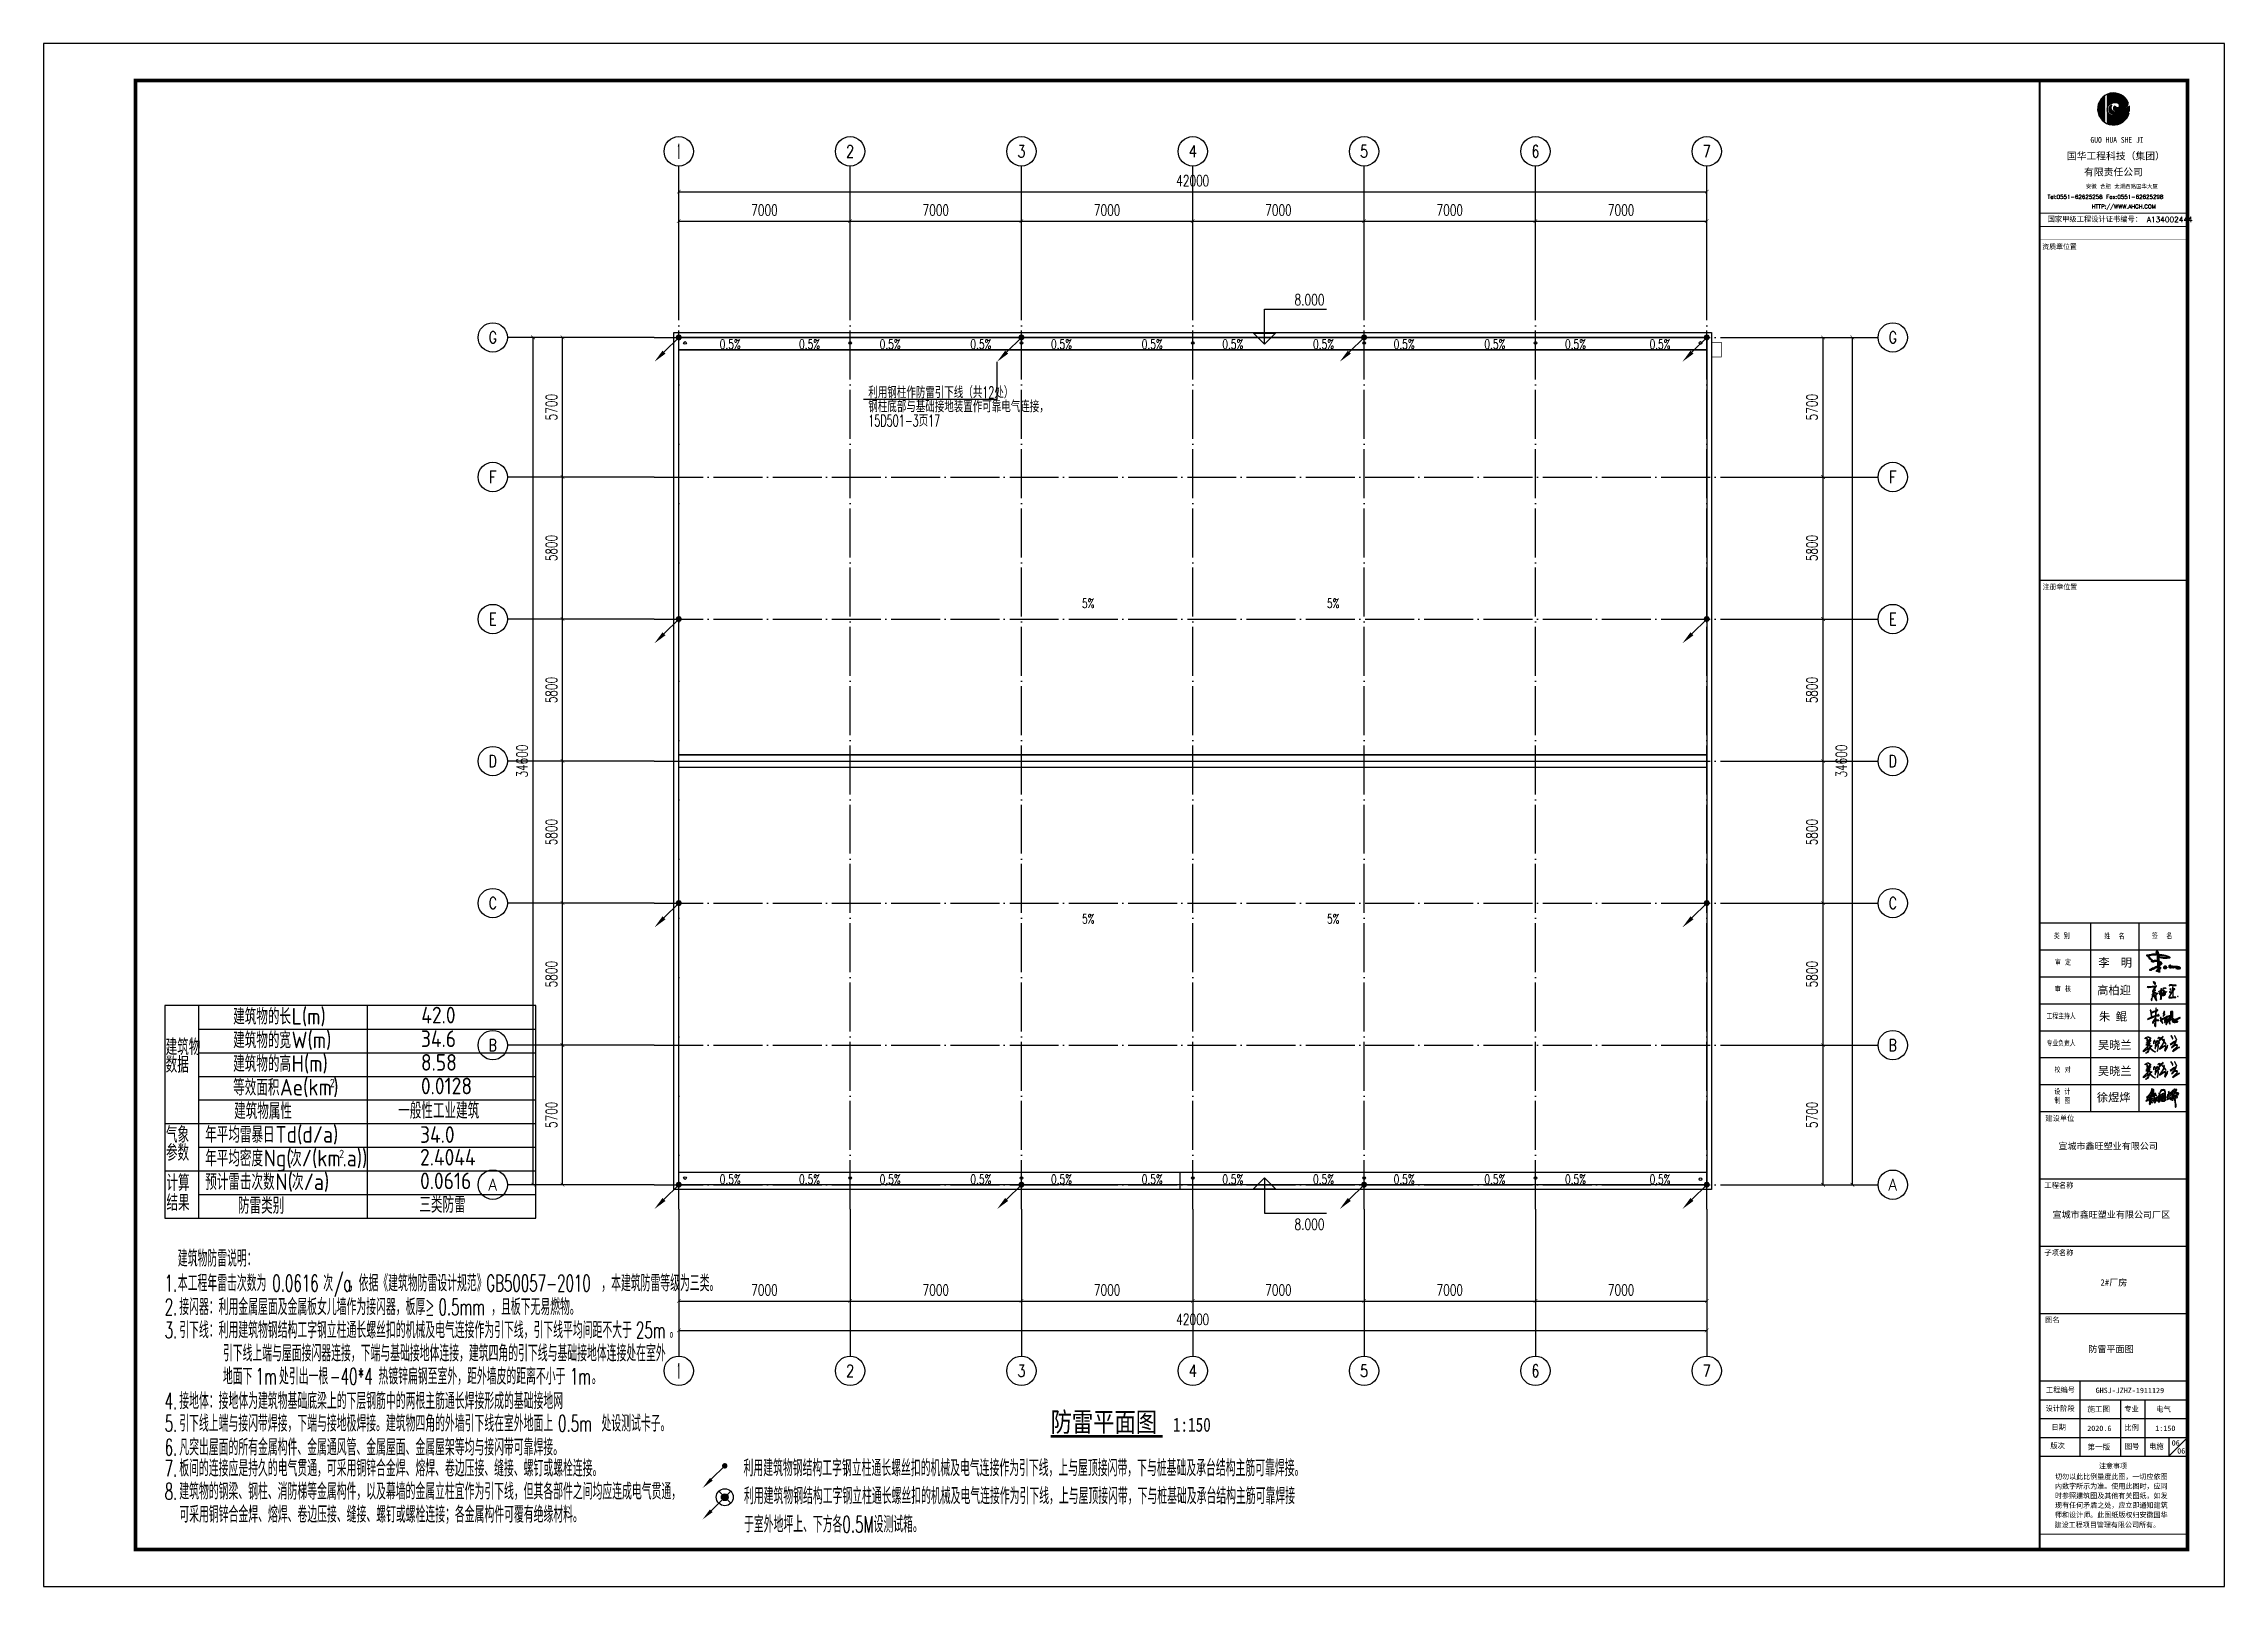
# Model space of a CAD drawing. Extents: x 33088 to 140010, y 13737 to 369010.
# Drawn here: x 33293 to 122393, y 13737 to 76737 of the extents above; entities that cross this region are included whole.
import ezdxf
from ezdxf.enums import TextEntityAlignment as Align

# ---------------------------------------------------------------- set-up
doc = ezdxf.new("R2010")
doc.units = 0
doc.header["$LTSCALE"] = 1000
doc.header["$MEASUREMENT"] = 0
doc.linetypes.add('DOTE', pattern=[2.42, 2, -0.2, 0.02, -0.2])
doc.layers.get('0').update_dxf_attribs({"linetype": 'CONTINUOUS'})
doc.layers.get('DEFPOINTS').update_dxf_attribs({"linetype": 'CONTINUOUS'})
for name, color, linetype in [('1', 7, 'CONTINUOUS'), ('AXIS', 3, 'CONTINUOUS'), ('AXIS_TEXT', 7, 'CONTINUOUS'), ('DIM_ELEV', 3, 'CONTINUOUS'), ('DIM_SYMB', 3, 'CONTINUOUS'), ('DOTE', 1, 'DOTE'), ('DQ', 3, 'CONTINUOUS'), ('LWIRE', 4, 'CONTINUOUS'), ('PP-PM-TK', 7, 'CONTINUOUS'), ('PUB_TEXT', 7, 'CONTINUOUS'), ('PUB_TITLE', 4, 'CONTINUOUS'), ('TEL_SYMB', 3, 'CONTINUOUS'), ('TEL_TEXT', 7, 'CONTINUOUS'), ('WIRE-照明', 1, 'CONTINUOUS'), ('我的文字', 153, 'CONTINUOUS'), ('签名', 255, 'CONTINUOUS')]:
    doc.layers.add(name, color=color, linetype=linetype)
doc.styles.add('-黑体', font='simhei.ttf', dxfattribs={"width": 0.8})
doc.styles.add('_TCH_AXIS', font='COMPLEX', dxfattribs={"bigfont": 'GBCBIG'})
doc.styles.add('_TCH_DIM', font='SIMPLEX', dxfattribs={"bigfont": 'GBCBIG'})
doc.styles.add('AUDIT_I_110108221036-0', font='gbenor', dxfattribs={"bigfont": 'gbcbig'})
doc.styles.add('COMPLEX', font='COMPLEX')
doc.styles.add('DIM_FONT', font='SIMPLEX', dxfattribs={"width": 0.7, "bigfont": 'GBCBIG'})
doc.styles.get("Standard").update_dxf_attribs({"font": 'gbenor.shx', "bigfont": 'gbcbig.shx'})
doc.styles.add('STY53', font='COMPLEX', dxfattribs={"width": 0.6, "bigfont": 'HZTXT'})
doc.styles.add('STYLE1', font='simhei.ttf', dxfattribs={"width": 0.8})
doc.styles.add('TQ', font='txt.shx', dxfattribs={"width": 0.8, "bigfont": 'hztxt.shx'})
doc.styles.add('新宋体', font='', dxfattribs={"width": 0.8})
doc.styles.get('新宋体').set_extended_font_data('NSimSun')
doc.dimstyles.new('DIMN150', dxfattribs={"dimscale": 1.5, "dimtxt": 300, "dimasz": 100, "dimexe": 250, "dimexo": 300, "dimgap": 150, "dimtad": 1, "dimdec": 0, "dimzin": 0, "dimtxsty": 'DIM_FONT', "dimblk": 'ARCHTICK', "dimcen": 0.09, "dimclrt": 7, "dimazin": 3, "dimtfac": 1, "dimtdec": 0, "dimtix": 1, "dimtmove": 0, "dimatfit": 3, "dimtolj": 1, "dimtzin": 0})

msp = doc.modelspace()

# ---------------------------------------------------------------- texts
at = {"layer": 'PUB_TEXT', "color": 2}
for s, height, style, p in [('国华工程科技（集团）', 286, '-黑体', (115958, 72009)), ('有限责任公司', 286, '-黑体', (116661, 71352)), ('Tel:0551-62625258 Fax:0551-62625298', 165, 'TQ', (115171, 70398)), ('安徽', 165, 'TQ', (116731, 70811)), ('合肥', 165, 'TQ', (117313, 70811)), ('太湖西路国华大厦', 165, 'TQ', (117895, 70811)), ('国家甲级工程设计证书编号： A134002444', 220, 'TQ', (115170, 69444)), ('    HTTP://WWW.AHGH.COM', 165, 'TQ', (116331, 70001)), ('资质章位置', 209, 'TQ', (114951, 68321)), ('注册章位置', 209, 'TQ', (114966, 54430)), ('建设单位', 220, 'TQ', (115077, 32723)), ('工程名称', 220, 'TQ', (115040, 29983)), ('子项名称', 220, 'TQ', (115040, 27232)), ('图名', 220, 'TQ', (115067, 24490)), ('工程编号', 220, 'TQ', (115101, 21631)), ('设计阶段', 220, 'TQ', (115086, 20877)), ('专业', 220, 'TQ', (118303, 20858)), ('日期', 220, 'TQ', (115326, 20107)), ('比例', 220, 'TQ', (118303, 20088)), ('版次', 220, 'TQ', (115283, 19351)), ('注意事项', 213, 'TQ', (117267, 18527)), ('图号', 220, 'TQ', (118327, 19326)), ('电施', 220, 'TQ', (119313, 19325)), ('切勿以此比例量度此图，一切应依图', 212.96, 'TQ', (115474, 18092)), ('内数字所示为准。使用此图时，应同', 212.96, 'TQ', (115474, 17703)), ('现有任何矛盾之处，应立即通知建筑', 212.96, 'TQ', (115474, 16922)), ('时参照建筑图及其他有关图纸，如发', 212.96, 'TQ', (115474, 17312)), ('建设工程项目管理有限公司所有。', 212.96, 'TQ', (115454, 16125)), ('师和设计师。此图纸版权归安徽国华', 212.96, 'TQ', (115474, 16531))]:
    msp.add_text(s, height=height, dxfattribs=dict(at, style=style)).set_placement(p)
at = {"layer": 'PUB_TEXT', "color": 2, "style": 'STYLE1', "width": 0.8}
msp.add_text('GUO HUA SHE JI', height=237.6, dxfattribs=at).set_placement((116920, 72688))
at = {"layer": 'PUB_TEXT', "color": 2, "char_height": 220, "width": 1847.81, "attachment_point": 1, "style": 'TQ'}
for s, insert in [('类 别', (115425, 40397)), ('姓  名', (117487, 40389)), ('签  名', (119436, 40398)), ('审 定', (115473, 39319)), ('审 核', (115471, 38228)), ('工程主持人', (115128, 37120)), ('专业负责人', (115127, 36015)), ('校 对', (115456, 34933)), ('设 计 \\P制 图', (115449, 34038))]:
    msp.add_mtext(s, dxfattribs=dict(at, insert=insert))
at = {"layer": 'PUB_TITLE', "color": 255, "style": '-黑体'}
for s, height, p in [('宣城市鑫旺塑业有限公司', 264, (115610, 31585)), ('宣城市鑫旺塑业有限公司厂区', 264, (115372, 28785)), ('2#厂房', 264, (117329, 26014)), ('GHSJ-JZHZ-1911129', 220, (117132, 21628)), ('施工图', 220, (116798, 20866)), ('电气', 220, (119595, 20866)), ('2020.6', 220, (116790, 20080)), ('1:150', 220, (119569, 20081)), ('06', 220, (120240, 19484)), ('第一版', 220, (116802, 19318)), ('06', 220, (120467, 19158))]:
    msp.add_text(s, height=height, dxfattribs=at).set_placement(p)
at = {"layer": 'PUB_TITLE', "color": 6, "style": '-黑体'}
msp.add_text('防雷平面图', height=264, dxfattribs=at).set_placement((116837, 23295))
at = {"layer": 'TEL_TEXT', "color": 1, "style": '新宋体', "width": 0.8}
for s, height, p in [('防雷平面图', 797.5, (74435, 20052)), ('1:150', 569.6, (79431, 20052))]:
    msp.add_text(s, height=height, dxfattribs=at).set_placement(p)
at = {"layer": 'WIRE-照明', "color": 3, "linetype": 'CONTINUOUS', "style": 'STY53', "width": 0.6}
for s, height, p in [('利用钢柱作防雷引下线（共12处）', 479, (66989, 62255)), ('钢柱底部与基础接地装置作可靠电气连接，', 479, (66989, 61681)), ('15D501-3页17', 479, (66989, 61101)), ('建筑物防雷说明：', 670.1, (38778, 26791)), ('1.', 670.1, (38240, 25782)), ('本工程年雷击次数为', 670.1, (38778, 25782)), ('0.0616', 670.1, (42635, 25782)), ('次', 670, (44717, 25782)), ('/a', 670.1, (45158, 25782)), ('，依据《建筑物防雷设计规范》', 670.05, (45761, 25782)), ('GB50057-2010', 670.05, (51377, 25782)), ('，本建筑防雷等级为三类。', 670.05, (56078, 25782)), ('2.', 670.1, (38240, 24812)), ('接闪器：利用金属屋面及金属板女儿墙作为接闪器，板厚≥', 670.05, (38836, 24812)), ('0.5mm', 670.1, (49427, 24812)), ('，且板下无易燃物。', 670.1, (51578, 24812)), ('3.', 670.1, (38240, 23867)), ('引下线：利用建筑物钢结构工字钢立柱通长螺丝扣的机械及电气连接作为引下线，引下线平均间距不大于', 670.05, (38836, 23867)), ('25m', 670.1, (57493, 23867)), ('。', 670, (58866, 23867)), ('引下线上端与屋面接闪器连接，下端与基础接地体连接，建筑四角的引下线与基础接地体连接处在室外', 670.05, (40619, 22922)), ('地面下', 670.1, (40619, 21977)), ('1m', 670.1, (41955, 21977)), ('处引出一根', 670.1, (42911, 21977)), ('-40*4', 670.1, (44980, 21977)), ('热镀锌扁钢至室外，距外墙皮的距离不小于', 670.05, (46975, 21977)), ('1m', 670.1, (54794, 21977)), ('4.', 670.1, (38240, 20970)), ('接地体：接地体为建筑物基础底梁上的下层钢筋中的两根主筋通长焊接形成的基础接地网', 670.05, (38836, 20970)), ('。', 670, (55692, 21977)), ('5.', 670.1, (38240, 20056)), ('引下线上端与接闪带焊接，下端与接地极焊接。建筑物四角的外墙引下线在室外地面上', 670.05, (38836, 20056)), ('0.5m', 670.1, (54312, 20056)), ('处设测试卡子。', 670.1, (56087, 20056)), ('6.', 670.1, (38240, 19080)), ('凡突出屋面的所有金属构件、金属通风管、金属屋面、金属屋架等均与接闪带可靠焊接。', 670.05, (38836, 19080)), ('7.', 670.1, (38240, 18224)), ('板间的连接应是持久的电气贯通，可采用铜锌合金焊、熔焊、卷边压接、缝接、螺钉或螺栓连接。', 670.05, (38836, 18224)), ('利用建筑物钢结构工字钢立柱通长螺丝扣的机械及电气连接作为引下线，上与屋顶接闪带，下与桩基础及承台结构主筋可靠焊接。', 670.05, (61890, 18233)), ('8.', 670.1, (38240, 17279)), ('建筑物的钢梁、钢柱、消防梯等金属构件，以及幕墙的金属立柱宜作为引下线，但其各部件之间均应连成电气贯通，', 670.05, (38836, 17279)), ('利用建筑物钢结构工字钢立柱通长螺丝扣的机械及电气连接作为引下线，上与屋顶接闪带，下与桩基础及承台结构主筋可靠焊接', 670.05, (61909, 17092)), ('可采用铜锌合金焊、熔焊、卷边压接、缝接、螺钉或螺栓连接；各金属构件可覆有绝缘材料。', 670.05, (38841, 16339)), ('于室外地坪上、下方各0.5M设测试箱。', 670.05, (61909, 15934))]:
    msp.add_text(s, height=height, dxfattribs=at).set_placement(p)
at = {"layer": 'WIRE-照明', "color": 3, "linetype": 'CONTINUOUS', "style": 'AUDIT_I_110108221036-0'}
for s, height, p in [('L(m)', 680.4, (43427, 36676)), ('建筑物的长', 656.3, (41039, 36676)), ('42.0', 680.4, (48725, 36725)), ('建筑物', 656.3, (38280, 35429)), ('建筑物的宽', 656.3, (41039, 35711)), ('W(m)', 680.4, (43427, 35711)), ('34.6', 680.4, (48710, 35760)), ('数据', 656.3, (38280, 34711)), ('建筑物的高', 656.3, (41039, 34746)), ('H(m)', 680.4, (43427, 34746)), ('8.58', 680.4, (48710, 34795)), ('等效面积', 656.3, (41039, 33780)), ('Ae(km', 680.4, (42950, 33780)), ('2', 340, (44991, 34121)), (')', 680, (45128, 33780)), ('0.0128', 680.4, (48710, 33830)), ('建筑物属性', 656.3, (41079, 32815)), ('一般性工业建筑', 656.3, (47783, 32833)), ('气象', 656.3, (38292, 31851)), ('年平均雷暴日', 656.3, (39897, 31850)), ('Td(d/a)', 680.4, (42763, 31850)), ('34.0', 680.4, (48674, 31846)), ('参数', 656.3, (38292, 31116)), ('年平均密度', 656.3, (39897, 30885)), ('Ng(', 680.4, (42285, 30885)), ('次', 656, (43362, 30885)), ('/(km', 680.4, (43840, 30885)), ('2', 340, (45371, 31225)), ('.a))', 680.4, (45509, 30885)), ('2.4044', 680.4, (48674, 30922)), ('计算', 656.3, (38312, 29885)), ('预计雷击次数', 656.3, (39897, 29919)), ('N(', 680.4, (42763, 29919)), ('次', 656, (43443, 29919)), ('/a)', 680.4, (43921, 29919)), ('0.0616', 680.4, (48674, 29957)), ('结果', 656.3, (38312, 29073)), ('防雷类别', 656.3, (41233, 28954)), ('三类防雷', 656.3, (48647, 28991))]:
    msp.add_text(s, height=height, dxfattribs=at).set_placement(p)
at = {"layer": '签名', "linetype": 'CONTINUOUS', "style": '-黑体'}
for s, p in [('李  明', (117243, 39040)), ('高柏迎', (117198, 37912)), ('朱 鲲', (117270, 36840)), ('吴晓兰', (117225, 35676)), ('吴晓兰', (117225, 34612)), ('徐煜烨', (117180, 33535))]:
    msp.add_text(s, height=336.6, dxfattribs=at).set_placement(p)

# ---------------------------------------------------------------- blocks, each defined once
blk = doc.blocks.new('_AXISO')
blk.add_circle((0, 0), 0.5)
at = {"layer": 'AXIS_TEXT', "style": 'COMPLEX', "width": 1.041667}
blk.add_attdef('A', text='', height=0.56, dxfattribs=at).set_placement((-0.25, -0.28), (0.25, -0.28), align=Align.FIT)
blk = doc.blocks.new('_ARCHTICK')
at = {"color": 0, "linetype": 'BYBLOCK', "const_width": 0.15}
blk.add_lwpolyline([(-0.5, -0.5), (0.5, 0.5)], dxfattribs=at)
blk = doc.blocks.new('*D46')
at = {"layer": 'AXIS', "color": 0}
for p, q in [((1861775, -144109), (1861775, -148984)), ((1903775, -144109), (1903775, -148984)), ((1861775, -148609), (1903775, -148609))]:
    blk.add_line(p, q, dxfattribs=at)
at = {"layer": 'DEFPOINTS', "color": 0}
for p in [(1861775, -143659), (1903775, -143659), (1903775, -148609)]:
    blk.add_point(p, dxfattribs=at)
at = {"layer": 'AXIS', "color": 0, "xscale": 150, "yscale": 150, "zscale": 150, "rotation": 180}
blk.add_blockref('_ARCHTICK', (1861775, -148609), dxfattribs=at)
at = {"layer": 'AXIS', "color": 0, "xscale": 150, "yscale": 150, "zscale": 150}
blk.add_blockref('_ARCHTICK', (1903775, -148609), dxfattribs=at)
at = {"layer": 'AXIS', "color": 7, "insert": (1882775, -148159), "char_height": 450, "attachment_point": 5, "style": 'DIM_FONT'}
blk.add_mtext('\\A1;42000', dxfattribs=at)
blk = doc.blocks.new('*D47')
at = {"layer": 'AXIS', "color": 0}
for p, q in [((1861775, -144109), (1861775, -147784)), ((1868775, -144109), (1868775, -147784)), ((1861775, -147409), (1868775, -147409))]:
    blk.add_line(p, q, dxfattribs=at)
at = {"layer": 'DEFPOINTS', "color": 0}
for p in [(1861775, -143659), (1868775, -143659), (1868775, -147409)]:
    blk.add_point(p, dxfattribs=at)
at = {"layer": 'AXIS', "color": 0, "xscale": 150, "yscale": 150, "zscale": 150, "rotation": 180}
blk.add_blockref('_ARCHTICK', (1861775, -147409), dxfattribs=at)
at = {"layer": 'AXIS', "color": 0, "xscale": 150, "yscale": 150, "zscale": 150}
blk.add_blockref('_ARCHTICK', (1868775, -147409), dxfattribs=at)
at = {"layer": 'AXIS', "color": 7, "insert": (1865275, -146959), "char_height": 450, "attachment_point": 5, "style": 'DIM_FONT'}
blk.add_mtext('\\A1;7000', dxfattribs=at)
blk = doc.blocks.new('*D48')
at = {"layer": 'AXIS', "color": 0}
for p, q in [((1868775, -144109), (1868775, -147784)), ((1875775, -144109), (1875775, -147784)), ((1868775, -147409), (1875775, -147409))]:
    blk.add_line(p, q, dxfattribs=at)
at = {"layer": 'DEFPOINTS', "color": 0}
for p in [(1868775, -143659), (1875775, -143659), (1875775, -147409)]:
    blk.add_point(p, dxfattribs=at)
at = {"layer": 'AXIS', "color": 0, "xscale": 150, "yscale": 150, "zscale": 150, "rotation": 180}
blk.add_blockref('_ARCHTICK', (1868775, -147409), dxfattribs=at)
at = {"layer": 'AXIS', "color": 0, "xscale": 150, "yscale": 150, "zscale": 150}
blk.add_blockref('_ARCHTICK', (1875775, -147409), dxfattribs=at)
at = {"layer": 'AXIS', "color": 7, "insert": (1872275, -146959), "char_height": 450, "attachment_point": 5, "style": 'DIM_FONT'}
blk.add_mtext('\\A1;7000', dxfattribs=at)
blk = doc.blocks.new('*D49')
at = {"layer": 'AXIS', "color": 0}
for p, q in [((1875775, -144109), (1875775, -147784)), ((1882775, -144109), (1882775, -147784)), ((1875775, -147409), (1882775, -147409))]:
    blk.add_line(p, q, dxfattribs=at)
at = {"layer": 'DEFPOINTS', "color": 0}
for p in [(1875775, -143659), (1882775, -143659), (1882775, -147409)]:
    blk.add_point(p, dxfattribs=at)
at = {"layer": 'AXIS', "color": 0, "xscale": 150, "yscale": 150, "zscale": 150, "rotation": 180}
blk.add_blockref('_ARCHTICK', (1875775, -147409), dxfattribs=at)
at = {"layer": 'AXIS', "color": 0, "xscale": 150, "yscale": 150, "zscale": 150}
blk.add_blockref('_ARCHTICK', (1882775, -147409), dxfattribs=at)
at = {"layer": 'AXIS', "color": 7, "insert": (1879275, -146959), "char_height": 450, "attachment_point": 5, "style": 'DIM_FONT'}
blk.add_mtext('\\A1;7000', dxfattribs=at)
blk = doc.blocks.new('*D50')
at = {"layer": 'AXIS', "color": 0}
for p, q in [((1882775, -144109), (1882775, -147784)), ((1889775, -144109), (1889775, -147784)), ((1882775, -147409), (1889775, -147409))]:
    blk.add_line(p, q, dxfattribs=at)
at = {"layer": 'DEFPOINTS', "color": 0}
for p in [(1882775, -143659), (1889775, -143659), (1889775, -147409)]:
    blk.add_point(p, dxfattribs=at)
at = {"layer": 'AXIS', "color": 0, "xscale": 150, "yscale": 150, "zscale": 150, "rotation": 180}
blk.add_blockref('_ARCHTICK', (1882775, -147409), dxfattribs=at)
at = {"layer": 'AXIS', "color": 0, "xscale": 150, "yscale": 150, "zscale": 150}
blk.add_blockref('_ARCHTICK', (1889775, -147409), dxfattribs=at)
at = {"layer": 'AXIS', "color": 7, "insert": (1886275, -146959), "char_height": 450, "attachment_point": 5, "style": 'DIM_FONT'}
blk.add_mtext('\\A1;7000', dxfattribs=at)
blk = doc.blocks.new('*D51')
at = {"layer": 'AXIS', "color": 0}
for p, q in [((1889775, -144109), (1889775, -147784)), ((1896775, -144109), (1896775, -147784)), ((1889775, -147409), (1896775, -147409))]:
    blk.add_line(p, q, dxfattribs=at)
at = {"layer": 'DEFPOINTS', "color": 0}
for p in [(1889775, -143659), (1896775, -143659), (1896775, -147409)]:
    blk.add_point(p, dxfattribs=at)
at = {"layer": 'AXIS', "color": 0, "xscale": 150, "yscale": 150, "zscale": 150, "rotation": 180}
blk.add_blockref('_ARCHTICK', (1889775, -147409), dxfattribs=at)
at = {"layer": 'AXIS', "color": 0, "xscale": 150, "yscale": 150, "zscale": 150}
blk.add_blockref('_ARCHTICK', (1896775, -147409), dxfattribs=at)
at = {"layer": 'AXIS', "color": 7, "insert": (1893275, -146959), "char_height": 450, "attachment_point": 5, "style": 'DIM_FONT'}
blk.add_mtext('\\A1;7000', dxfattribs=at)
blk = doc.blocks.new('*D52')
at = {"layer": 'AXIS', "color": 0}
for p, q in [((1896775, -144109), (1896775, -147784)), ((1903775, -144109), (1903775, -147784)), ((1896775, -147409), (1903775, -147409))]:
    blk.add_line(p, q, dxfattribs=at)
at = {"layer": 'DEFPOINTS', "color": 0}
for p in [(1896775, -143659), (1903775, -143659), (1903775, -147409)]:
    blk.add_point(p, dxfattribs=at)
at = {"layer": 'AXIS', "color": 0, "xscale": 150, "yscale": 150, "zscale": 150, "rotation": 180}
blk.add_blockref('_ARCHTICK', (1896775, -147409), dxfattribs=at)
at = {"layer": 'AXIS', "color": 0, "xscale": 150, "yscale": 150, "zscale": 150}
blk.add_blockref('_ARCHTICK', (1903775, -147409), dxfattribs=at)
at = {"layer": 'AXIS', "color": 7, "insert": (1900275, -146959), "char_height": 450, "attachment_point": 5, "style": 'DIM_FONT'}
blk.add_mtext('\\A1;7000', dxfattribs=at)
blk = doc.blocks.new('*D53')
at = {"layer": 'AXIS', "color": 0}
for p, q in [((1861775, -106609), (1861775, -101734)), ((1861775, -102109), (1903775, -102109)), ((1903775, -106609), (1903775, -101734))]:
    blk.add_line(p, q, dxfattribs=at)
at = {"layer": 'DEFPOINTS', "color": 0}
for p in [(1903775, -102109), (1861775, -107059), (1903775, -107059)]:
    blk.add_point(p, dxfattribs=at)
at = {"layer": 'AXIS', "color": 0, "xscale": 150, "yscale": 150, "zscale": 150, "rotation": 180}
blk.add_blockref('_ARCHTICK', (1861775, -102109), dxfattribs=at)
at = {"layer": 'AXIS', "color": 0, "xscale": 150, "yscale": 150, "zscale": 150}
blk.add_blockref('_ARCHTICK', (1903775, -102109), dxfattribs=at)
at = {"layer": 'AXIS', "color": 7, "insert": (1882775, -101659), "char_height": 450, "attachment_point": 5, "style": 'DIM_FONT'}
blk.add_mtext('\\A1;42000', dxfattribs=at)
blk = doc.blocks.new('*D54')
at = {"layer": 'AXIS', "color": 0}
for p, q in [((1861775, -106609), (1861775, -102934)), ((1861775, -103309), (1868775, -103309)), ((1868775, -106609), (1868775, -102934))]:
    blk.add_line(p, q, dxfattribs=at)
at = {"layer": 'DEFPOINTS', "color": 0}
for p in [(1868775, -103309), (1861775, -107059), (1868775, -107059)]:
    blk.add_point(p, dxfattribs=at)
at = {"layer": 'AXIS', "color": 0, "xscale": 150, "yscale": 150, "zscale": 150, "rotation": 180}
blk.add_blockref('_ARCHTICK', (1861775, -103309), dxfattribs=at)
at = {"layer": 'AXIS', "color": 0, "xscale": 150, "yscale": 150, "zscale": 150}
blk.add_blockref('_ARCHTICK', (1868775, -103309), dxfattribs=at)
at = {"layer": 'AXIS', "color": 7, "insert": (1865275, -102859), "char_height": 450, "attachment_point": 5, "style": 'DIM_FONT'}
blk.add_mtext('\\A1;7000', dxfattribs=at)
blk = doc.blocks.new('*D55')
at = {"layer": 'AXIS', "color": 0}
for p, q in [((1868775, -106609), (1868775, -102934)), ((1868775, -103309), (1875775, -103309)), ((1875775, -106609), (1875775, -102934))]:
    blk.add_line(p, q, dxfattribs=at)
at = {"layer": 'DEFPOINTS', "color": 0}
for p in [(1875775, -103309), (1868775, -107059), (1875775, -107059)]:
    blk.add_point(p, dxfattribs=at)
at = {"layer": 'AXIS', "color": 0, "xscale": 150, "yscale": 150, "zscale": 150, "rotation": 180}
blk.add_blockref('_ARCHTICK', (1868775, -103309), dxfattribs=at)
at = {"layer": 'AXIS', "color": 0, "xscale": 150, "yscale": 150, "zscale": 150}
blk.add_blockref('_ARCHTICK', (1875775, -103309), dxfattribs=at)
at = {"layer": 'AXIS', "color": 7, "insert": (1872275, -102859), "char_height": 450, "attachment_point": 5, "style": 'DIM_FONT'}
blk.add_mtext('\\A1;7000', dxfattribs=at)
blk = doc.blocks.new('*D56')
at = {"layer": 'AXIS', "color": 0}
for p, q in [((1875775, -106609), (1875775, -102934)), ((1875775, -103309), (1882775, -103309)), ((1882775, -106609), (1882775, -102934))]:
    blk.add_line(p, q, dxfattribs=at)
at = {"layer": 'DEFPOINTS', "color": 0}
for p in [(1882775, -103309), (1875775, -107059), (1882775, -107059)]:
    blk.add_point(p, dxfattribs=at)
at = {"layer": 'AXIS', "color": 0, "xscale": 150, "yscale": 150, "zscale": 150, "rotation": 180}
blk.add_blockref('_ARCHTICK', (1875775, -103309), dxfattribs=at)
at = {"layer": 'AXIS', "color": 0, "xscale": 150, "yscale": 150, "zscale": 150}
blk.add_blockref('_ARCHTICK', (1882775, -103309), dxfattribs=at)
at = {"layer": 'AXIS', "color": 7, "insert": (1879275, -102859), "char_height": 450, "attachment_point": 5, "style": 'DIM_FONT'}
blk.add_mtext('\\A1;7000', dxfattribs=at)
blk = doc.blocks.new('*D57')
at = {"layer": 'AXIS', "color": 0}
for p, q in [((1882775, -106609), (1882775, -102934)), ((1882775, -103309), (1889775, -103309)), ((1889775, -106609), (1889775, -102934))]:
    blk.add_line(p, q, dxfattribs=at)
at = {"layer": 'DEFPOINTS', "color": 0}
for p in [(1889775, -103309), (1882775, -107059), (1889775, -107059)]:
    blk.add_point(p, dxfattribs=at)
at = {"layer": 'AXIS', "color": 0, "xscale": 150, "yscale": 150, "zscale": 150, "rotation": 180}
blk.add_blockref('_ARCHTICK', (1882775, -103309), dxfattribs=at)
at = {"layer": 'AXIS', "color": 0, "xscale": 150, "yscale": 150, "zscale": 150}
blk.add_blockref('_ARCHTICK', (1889775, -103309), dxfattribs=at)
at = {"layer": 'AXIS', "color": 7, "insert": (1886275, -102859), "char_height": 450, "attachment_point": 5, "style": 'DIM_FONT'}
blk.add_mtext('\\A1;7000', dxfattribs=at)
blk = doc.blocks.new('*D58')
at = {"layer": 'AXIS', "color": 0}
for p, q in [((1889775, -106609), (1889775, -102934)), ((1889775, -103309), (1896775, -103309)), ((1896775, -106609), (1896775, -102934))]:
    blk.add_line(p, q, dxfattribs=at)
at = {"layer": 'DEFPOINTS', "color": 0}
for p in [(1896775, -103309), (1889775, -107059), (1896775, -107059)]:
    blk.add_point(p, dxfattribs=at)
at = {"layer": 'AXIS', "color": 0, "xscale": 150, "yscale": 150, "zscale": 150, "rotation": 180}
blk.add_blockref('_ARCHTICK', (1889775, -103309), dxfattribs=at)
at = {"layer": 'AXIS', "color": 0, "xscale": 150, "yscale": 150, "zscale": 150}
blk.add_blockref('_ARCHTICK', (1896775, -103309), dxfattribs=at)
at = {"layer": 'AXIS', "color": 7, "insert": (1893275, -102859), "char_height": 450, "attachment_point": 5, "style": 'DIM_FONT'}
blk.add_mtext('\\A1;7000', dxfattribs=at)
blk = doc.blocks.new('*D59')
at = {"layer": 'AXIS', "color": 0}
for p, q in [((1896775, -106609), (1896775, -102934)), ((1896775, -103309), (1903775, -103309)), ((1903775, -106609), (1903775, -102934))]:
    blk.add_line(p, q, dxfattribs=at)
at = {"layer": 'DEFPOINTS', "color": 0}
for p in [(1903775, -103309), (1896775, -107059), (1903775, -107059)]:
    blk.add_point(p, dxfattribs=at)
at = {"layer": 'AXIS', "color": 0, "xscale": 150, "yscale": 150, "zscale": 150, "rotation": 180}
blk.add_blockref('_ARCHTICK', (1896775, -103309), dxfattribs=at)
at = {"layer": 'AXIS', "color": 0, "xscale": 150, "yscale": 150, "zscale": 150}
blk.add_blockref('_ARCHTICK', (1903775, -103309), dxfattribs=at)
at = {"layer": 'AXIS', "color": 7, "insert": (1900275, -102859), "char_height": 450, "attachment_point": 5, "style": 'DIM_FONT'}
blk.add_mtext('\\A1;7000', dxfattribs=at)
blk = doc.blocks.new('*D60')
at = {"layer": 'AXIS', "color": 0}
for p, q in [((1905225, -108059), (1910100, -108059)), ((1909725, -142659), (1909725, -108059)), ((1905225, -142659), (1910100, -142659))]:
    blk.add_line(p, q, dxfattribs=at)
at = {"layer": 'DEFPOINTS', "color": 0}
for p in [(1904775, -108059), (1909725, -108059), (1904775, -142659)]:
    blk.add_point(p, dxfattribs=at)
at = {"layer": 'AXIS', "color": 0, "xscale": 150, "yscale": 150, "zscale": 150}
for p, rotation in [((1909725, -108059), 90), ((1909725, -142659), 270)]:
    blk.add_blockref('_ARCHTICK', p, dxfattribs=dict(at, rotation=rotation))
at = {"layer": 'AXIS', "color": 7, "insert": (1909275, -125359), "char_height": 450, "attachment_point": 5, "rotation": 90, "style": 'DIM_FONT'}
blk.add_mtext('\\A1;34600', dxfattribs=at)
blk = doc.blocks.new('*D61')
at = {"layer": 'AXIS', "color": 0}
for p, q in [((1905225, -136959), (1908900, -136959)), ((1908525, -142659), (1908525, -136959)), ((1905225, -142659), (1908900, -142659))]:
    blk.add_line(p, q, dxfattribs=at)
at = {"layer": 'DEFPOINTS', "color": 0}
for p in [(1904775, -136959), (1908525, -136959), (1904775, -142659)]:
    blk.add_point(p, dxfattribs=at)
at = {"layer": 'AXIS', "color": 0, "xscale": 150, "yscale": 150, "zscale": 150}
for p, rotation in [((1908525, -136959), 90), ((1908525, -142659), 270)]:
    blk.add_blockref('_ARCHTICK', p, dxfattribs=dict(at, rotation=rotation))
at = {"layer": 'AXIS', "color": 7, "insert": (1908075, -139809), "char_height": 450, "attachment_point": 5, "rotation": 90, "style": 'DIM_FONT'}
blk.add_mtext('\\A1;5700', dxfattribs=at)
blk = doc.blocks.new('*D62')
at = {"layer": 'AXIS', "color": 0}
for p, q in [((1905225, -131159), (1908900, -131159)), ((1908525, -136959), (1908525, -131159)), ((1905225, -136959), (1908900, -136959))]:
    blk.add_line(p, q, dxfattribs=at)
at = {"layer": 'DEFPOINTS', "color": 0}
for p in [(1904775, -131159), (1908525, -131159), (1904775, -136959)]:
    blk.add_point(p, dxfattribs=at)
at = {"layer": 'AXIS', "color": 0, "xscale": 150, "yscale": 150, "zscale": 150}
for p, rotation in [((1908525, -131159), 90), ((1908525, -136959), 270)]:
    blk.add_blockref('_ARCHTICK', p, dxfattribs=dict(at, rotation=rotation))
at = {"layer": 'AXIS', "color": 7, "insert": (1908075, -134059), "char_height": 450, "attachment_point": 5, "rotation": 90, "style": 'DIM_FONT'}
blk.add_mtext('\\A1;5800', dxfattribs=at)
blk = doc.blocks.new('*D63')
at = {"layer": 'AXIS', "color": 0}
for p, q in [((1905225, -125359), (1908900, -125359)), ((1908525, -131159), (1908525, -125359)), ((1905225, -131159), (1908900, -131159))]:
    blk.add_line(p, q, dxfattribs=at)
at = {"layer": 'DEFPOINTS', "color": 0}
for p in [(1904775, -125359), (1908525, -125359), (1904775, -131159)]:
    blk.add_point(p, dxfattribs=at)
at = {"layer": 'AXIS', "color": 0, "xscale": 150, "yscale": 150, "zscale": 150}
for p, rotation in [((1908525, -125359), 90), ((1908525, -131159), 270)]:
    blk.add_blockref('_ARCHTICK', p, dxfattribs=dict(at, rotation=rotation))
at = {"layer": 'AXIS', "color": 7, "insert": (1908075, -128259), "char_height": 450, "attachment_point": 5, "rotation": 90, "style": 'DIM_FONT'}
blk.add_mtext('\\A1;5800', dxfattribs=at)
blk = doc.blocks.new('*D64')
at = {"layer": 'AXIS', "color": 0}
for p, q in [((1905225, -119559), (1908900, -119559)), ((1908525, -125359), (1908525, -119559)), ((1905225, -125359), (1908900, -125359))]:
    blk.add_line(p, q, dxfattribs=at)
at = {"layer": 'DEFPOINTS', "color": 0}
for p in [(1904775, -119559), (1908525, -119559), (1904775, -125359)]:
    blk.add_point(p, dxfattribs=at)
at = {"layer": 'AXIS', "color": 0, "xscale": 150, "yscale": 150, "zscale": 150}
for p, rotation in [((1908525, -119559), 90), ((1908525, -125359), 270)]:
    blk.add_blockref('_ARCHTICK', p, dxfattribs=dict(at, rotation=rotation))
at = {"layer": 'AXIS', "color": 7, "insert": (1908075, -122459), "char_height": 450, "attachment_point": 5, "rotation": 90, "style": 'DIM_FONT'}
blk.add_mtext('\\A1;5800', dxfattribs=at)
blk = doc.blocks.new('*D65')
at = {"layer": 'AXIS', "color": 0}
for p, q in [((1905225, -113759), (1908900, -113759)), ((1908525, -119559), (1908525, -113759)), ((1905225, -119559), (1908900, -119559))]:
    blk.add_line(p, q, dxfattribs=at)
at = {"layer": 'DEFPOINTS', "color": 0}
for p in [(1904775, -113759), (1908525, -113759), (1904775, -119559)]:
    blk.add_point(p, dxfattribs=at)
at = {"layer": 'AXIS', "color": 0, "xscale": 150, "yscale": 150, "zscale": 150}
for p, rotation in [((1908525, -113759), 90), ((1908525, -119559), 270)]:
    blk.add_blockref('_ARCHTICK', p, dxfattribs=dict(at, rotation=rotation))
at = {"layer": 'AXIS', "color": 7, "insert": (1908075, -116659), "char_height": 450, "attachment_point": 5, "rotation": 90, "style": 'DIM_FONT'}
blk.add_mtext('\\A1;5800', dxfattribs=at)
blk = doc.blocks.new('*D66')
at = {"layer": 'AXIS', "color": 0}
for p, q in [((1905225, -108059), (1908900, -108059)), ((1908525, -113759), (1908525, -108059)), ((1905225, -113759), (1908900, -113759))]:
    blk.add_line(p, q, dxfattribs=at)
at = {"layer": 'DEFPOINTS', "color": 0}
for p in [(1904775, -108059), (1908525, -108059), (1904775, -113759)]:
    blk.add_point(p, dxfattribs=at)
at = {"layer": 'AXIS', "color": 0, "xscale": 150, "yscale": 150, "zscale": 150}
for p, rotation in [((1908525, -108059), 90), ((1908525, -113759), 270)]:
    blk.add_blockref('_ARCHTICK', p, dxfattribs=dict(at, rotation=rotation))
at = {"layer": 'AXIS', "color": 7, "insert": (1908075, -110909), "char_height": 450, "attachment_point": 5, "rotation": 90, "style": 'DIM_FONT'}
blk.add_mtext('\\A1;5700', dxfattribs=at)
blk = doc.blocks.new('*D67')
at = {"layer": 'AXIS', "color": 0}
for p, q in [((1860325, -108059), (1855450, -108059)), ((1855825, -142659), (1855825, -108059)), ((1860325, -142659), (1855450, -142659))]:
    blk.add_line(p, q, dxfattribs=at)
at = {"layer": 'DEFPOINTS', "color": 0}
for p in [(1855825, -108059), (1860775, -108059), (1860775, -142659)]:
    blk.add_point(p, dxfattribs=at)
at = {"layer": 'AXIS', "color": 0, "xscale": 150, "yscale": 150, "zscale": 150}
for p, rotation in [((1855825, -108059), 90), ((1855825, -142659), 270)]:
    blk.add_blockref('_ARCHTICK', p, dxfattribs=dict(at, rotation=rotation))
at = {"layer": 'AXIS', "color": 7, "insert": (1855375, -125359), "char_height": 450, "attachment_point": 5, "rotation": 90, "style": 'DIM_FONT'}
blk.add_mtext('\\A1;34600', dxfattribs=at)
blk = doc.blocks.new('*D68')
at = {"layer": 'AXIS', "color": 0}
for p, q in [((1860325, -136959), (1856650, -136959)), ((1857025, -142659), (1857025, -136959)), ((1860325, -142659), (1856650, -142659))]:
    blk.add_line(p, q, dxfattribs=at)
at = {"layer": 'DEFPOINTS', "color": 0}
for p in [(1857025, -136959), (1860775, -136959), (1860775, -142659)]:
    blk.add_point(p, dxfattribs=at)
at = {"layer": 'AXIS', "color": 0, "xscale": 150, "yscale": 150, "zscale": 150}
for p, rotation in [((1857025, -136959), 90), ((1857025, -142659), 270)]:
    blk.add_blockref('_ARCHTICK', p, dxfattribs=dict(at, rotation=rotation))
at = {"layer": 'AXIS', "color": 7, "insert": (1856575, -139809), "char_height": 450, "attachment_point": 5, "rotation": 90, "style": 'DIM_FONT'}
blk.add_mtext('\\A1;5700', dxfattribs=at)
blk = doc.blocks.new('*D69')
at = {"layer": 'AXIS', "color": 0}
for p, q in [((1860325, -131159), (1856650, -131159)), ((1857025, -136959), (1857025, -131159)), ((1860325, -136959), (1856650, -136959))]:
    blk.add_line(p, q, dxfattribs=at)
at = {"layer": 'DEFPOINTS', "color": 0}
for p in [(1857025, -131159), (1860775, -131159), (1860775, -136959)]:
    blk.add_point(p, dxfattribs=at)
at = {"layer": 'AXIS', "color": 0, "xscale": 150, "yscale": 150, "zscale": 150}
for p, rotation in [((1857025, -131159), 90), ((1857025, -136959), 270)]:
    blk.add_blockref('_ARCHTICK', p, dxfattribs=dict(at, rotation=rotation))
at = {"layer": 'AXIS', "color": 7, "insert": (1856575, -134059), "char_height": 450, "attachment_point": 5, "rotation": 90, "style": 'DIM_FONT'}
blk.add_mtext('\\A1;5800', dxfattribs=at)
blk = doc.blocks.new('*D70')
at = {"layer": 'AXIS', "color": 0}
for p, q in [((1860325, -125359), (1856650, -125359)), ((1857025, -131159), (1857025, -125359)), ((1860325, -131159), (1856650, -131159))]:
    blk.add_line(p, q, dxfattribs=at)
at = {"layer": 'DEFPOINTS', "color": 0}
for p in [(1857025, -125359), (1860775, -125359), (1860775, -131159)]:
    blk.add_point(p, dxfattribs=at)
at = {"layer": 'AXIS', "color": 0, "xscale": 150, "yscale": 150, "zscale": 150}
for p, rotation in [((1857025, -125359), 90), ((1857025, -131159), 270)]:
    blk.add_blockref('_ARCHTICK', p, dxfattribs=dict(at, rotation=rotation))
at = {"layer": 'AXIS', "color": 7, "insert": (1856575, -128259), "char_height": 450, "attachment_point": 5, "rotation": 90, "style": 'DIM_FONT'}
blk.add_mtext('\\A1;5800', dxfattribs=at)
blk = doc.blocks.new('*D71')
at = {"layer": 'AXIS', "color": 0}
for p, q in [((1860325, -119559), (1856650, -119559)), ((1857025, -125359), (1857025, -119559)), ((1860325, -125359), (1856650, -125359))]:
    blk.add_line(p, q, dxfattribs=at)
at = {"layer": 'DEFPOINTS', "color": 0}
for p in [(1857025, -119559), (1860775, -119559), (1860775, -125359)]:
    blk.add_point(p, dxfattribs=at)
at = {"layer": 'AXIS', "color": 0, "xscale": 150, "yscale": 150, "zscale": 150}
for p, rotation in [((1857025, -119559), 90), ((1857025, -125359), 270)]:
    blk.add_blockref('_ARCHTICK', p, dxfattribs=dict(at, rotation=rotation))
at = {"layer": 'AXIS', "color": 7, "insert": (1856575, -122459), "char_height": 450, "attachment_point": 5, "rotation": 90, "style": 'DIM_FONT'}
blk.add_mtext('\\A1;5800', dxfattribs=at)
blk = doc.blocks.new('*D72')
at = {"layer": 'AXIS', "color": 0}
for p, q in [((1860325, -113759), (1856650, -113759)), ((1857025, -119559), (1857025, -113759)), ((1860325, -119559), (1856650, -119559))]:
    blk.add_line(p, q, dxfattribs=at)
at = {"layer": 'DEFPOINTS', "color": 0}
for p in [(1857025, -113759), (1860775, -113759), (1860775, -119559)]:
    blk.add_point(p, dxfattribs=at)
at = {"layer": 'AXIS', "color": 0, "xscale": 150, "yscale": 150, "zscale": 150}
for p, rotation in [((1857025, -113759), 90), ((1857025, -119559), 270)]:
    blk.add_blockref('_ARCHTICK', p, dxfattribs=dict(at, rotation=rotation))
at = {"layer": 'AXIS', "color": 7, "insert": (1856575, -116659), "char_height": 450, "attachment_point": 5, "rotation": 90, "style": 'DIM_FONT'}
blk.add_mtext('\\A1;5800', dxfattribs=at)
blk = doc.blocks.new('*D73')
at = {"layer": 'AXIS', "color": 0}
for p, q in [((1860325, -108059), (1856650, -108059)), ((1857025, -113759), (1857025, -108059)), ((1860325, -113759), (1856650, -113759))]:
    blk.add_line(p, q, dxfattribs=at)
at = {"layer": 'DEFPOINTS', "color": 0}
for p in [(1857025, -108059), (1860775, -108059), (1860775, -113759)]:
    blk.add_point(p, dxfattribs=at)
at = {"layer": 'AXIS', "color": 0, "xscale": 150, "yscale": 150, "zscale": 150}
for p, rotation in [((1857025, -108059), 90), ((1857025, -113759), 270)]:
    blk.add_blockref('_ARCHTICK', p, dxfattribs=dict(at, rotation=rotation))
at = {"layer": 'AXIS', "color": 7, "insert": (1856575, -110909), "char_height": 450, "attachment_point": 5, "rotation": 90, "style": 'DIM_FONT'}
blk.add_mtext('\\A1;5700', dxfattribs=at)
blk = doc.blocks.new('$TELECSYS$00000080')
for p, q in [((-0.7, -0.7), (0, 0)), ((0.1, 0.1), (0.1, 0.1)), ((-0.1, -0.1), (-0.1, -0.1))]:
    blk.add_line(p, q)
at = {"const_width": 0.142}
blk.add_lwpolyline([(0.07, 0, 1), (-0.07, 0, 1)], format="xyb", close=True, dxfattribs=at)
blk.add_solid([(-0.63, -0.77), (-0.77, -0.63), (-1.15, -1.15)])
at = {"width": 0.8, "flags": 9}
blk.add_attdef('A', (0, 0), '', height=0.00002, rotation=180, dxfattribs=at)
blk = doc.blocks.new('_LINKPT1')
blk.add_line((0, 0), (0, 0))
blk = doc.blocks.new('M_Y12THI')
for p, q in [((-0.35, 0.35), (0.35, -0.35)), ((0.35, 0.35), (-0.35, -0.35))]:
    blk.add_line(p, q)
for radius in [0.5, 0.2]:
    blk.add_circle((0, 0), radius)
for points in [[(-0.17, 0.1), (0.17, 0.1), (-0.2, 0), (0.2, 0)], [(-0.17, -0.1), (0.17, -0.1), (-0.2, 0), (0.2, 0)], [(-0.1, 0.17), (0.1, 0.17), (-0.17, 0.1), (0.17, 0.1)], [(0, 0.2), (0, 0.2), (-0.1, 0.17), (0.1, 0.17)], [(-0.1, -0.17), (0.1, -0.17), (-0.17, -0.1), (0.17, -0.1)], [(0, -0.2), (0, -0.2), (-0.1, -0.17), (0.1, -0.17)]]:
    blk.add_solid(points)
for p in [(-0.5, 0), (0, 0.5), (0.5, 0), (0, -0.5)]:
    blk.add_blockref('_LINKPT1', p)
at = {"width": 0.8, "flags": 9}
blk.add_attdef('A', (0, 0), '', height=0.00002, dxfattribs=at)
blk = doc.blocks.new('*U40')
at = {"layer": 'PP-PM-TK', "color": 1}
for points in [[(-734, 26), (-725, -117), (-725, 92)], [(-725, 92), (-715, -155), (-715, 168)], [(-725, -117), (-725, 92), (-715, -155)], [(-715, 168), (-689, -255), (-689, 245)], [(-715, -155), (-715, 168), (-689, -255)], [(-689, 245), (-669, -296), (-669, 303)], [(-689, -255), (-689, 245), (-669, -296)], [(-669, 303), (-627, -384), (-627, 377)], [(-669, -296), (-669, 303), (-627, -384)], [(-627, 377), (-598, -422), (-598, 427)], [(-627, -384), (-627, 377), (-598, -422)], [(-598, 427), (-540, -498), (-540, 493)], [(-598, -422), (-598, 427), (-540, -498)], [(-540, 493), (-504, -531), (-504, 535)], [(-540, -498), (-540, 493), (-504, -531)], [(-504, 535), (-434, -593), (-434, 589)], [(-504, -531), (-504, 535), (-434, -593)], [(-434, 589), (-390, -619), (-390, 622)], [(-434, -593), (-434, 589), (-390, -619)], [(-390, 622), (-310, -666), (-310, 662)], [(-390, -619), (-390, 622), (-310, -666)], [(-310, 662), (-302, -669), (-302, 667)], [(-310, -666), (-310, 662), (-302, -669)], [(-302, 667), (-300, 1), (-300, 667)], [(-300, 667), (-299, 9), (-299, 668)], [(-299, 668), (-289, 51), (-289, 673)], [(-289, 673), (-287, 62), (-287, 674)], [(-287, 674), (-274, 89), (-274, 680)], [(-274, 680), (-262, 115), (-262, 686)], [(-262, 686), (-255, 126), (-255, 688)], [(-262, 686), (-262, 115), (-262, 686)], [(-255, 688), (-231, 157), (-231, 695)], [(-231, 695), (-227, 163), (-227, 696)], [(-227, 696), (-222, 168), (-222, 697)], [(-222, 697), (-221, 168), (-221, 697)], [(-222, 3), (-221, -43), (-221, 4)], [(-221, 697), (-215, 174), (-215, 699)], [(-221, 4), (-215, -82), (-215, 32)], [(-221, -43), (-221, 4), (-215, -82)], [(-215, 699), (-211, 177), (-211, 700)], [(-215, 32), (-211, -92), (-211, 48)], [(-215, -82), (-215, 32), (-211, -92)], [(-211, 700), (-202, 186), (-202, 703)], [(-211, 48), (-202, -118), (-202, 68)], [(-211, -92), (-211, 48), (-202, -118)], [(-202, 703), (-199, 188), (-199, 704)], [(-202, 68), (-199, -122), (-199, 73)], [(-202, -118), (-202, 68), (-199, -122)], [(-199, 704), (-185, 201), (-185, 708)], [(-199, 73), (-185, -143), (-185, 93)], [(-199, -122), (-199, 73), (-185, -143)], [(-185, 708), (-183, 203), (-183, 708)], [(-185, 93), (-183, -145), (-183, 96)], [(-185, -143), (-185, 93), (-183, -145)], [(-183, 708), (-179, 206), (-179, 709)], [(-183, 96), (-179, -149), (-179, 100)], [(-183, -145), (-183, 96), (-179, -149)], [(-179, 709), (-176, 208), (-176, 710)], [(-179, 100), (-176, -152), (-176, 103)], [(-179, -149), (-179, 100), (-176, -152)], [(-176, 710), (-175, 208), (-175, 710)], [(-176, 103), (-175, -153), (-175, 104)], [(-176, -152), (-176, 103), (-175, -153)], [(-175, 710), (-163, 216), (-163, 714)], [(-175, 104), (-163, -165), (-163, 116)], [(-175, -153), (-175, 104), (-163, -165)], [(-163, 714), (-142, 228), (-142, 719)], [(-163, 116), (-142, -181), (-142, 137)], [(-163, -165), (-163, 116), (-142, -181)], [(-142, 719), (-124, 239), (-124, 724)], [(-142, 137), (-124, -195), (-124, 151)], [(-142, -181), (-142, 137), (-124, -195)], [(-124, 724), (-123, 240), (-123, 724)], [(-124, 151), (-123, -196), (-123, 152)], [(-124, -195), (-124, 151), (-123, -196)], [(-123, 724), (-122, 240), (-122, 724)], [(-123, 152), (-122, -196), (-122, 153)], [(-123, -196), (-123, 152), (-122, -196)], [(-122, 724), (-114, 243), (-114, 725)], [(-122, 153), (-114, -202), (-114, 157)], [(-122, -196), (-122, 153), (-114, -202)], [(-114, 725), (-112, 244), (-112, 725)], [(-114, 157), (-112, 107), (-112, 158)], [(-114, -202), (-114, 87), (-112, -204)], [(-112, 725), (-112, 244), (-112, 725)], [(-112, 725), (-111, 244), (-111, 725)], [(-112, 158), (-111, 117), (-111, 159)], [(-112, 158), (-112, 108), (-112, 158)], [(-112, -204), (-112, 45), (-112, -204)], [(-112, -204), (-112, 42), (-111, -204)], [(-111, 725), (-110, 245), (-110, 725)], [(-111, 159), (-110, 119), (-110, 159)], [(-111, -204), (-111, 38), (-110, -205)], [(-110, 725), (-105, 247), (-105, 725)], [(-110, 159), (-105, 131), (-105, 162)], [(-110, -205), (-110, 34), (-105, -208)], [(-105, 725), (-102, 248), (-102, 726)], [(-105, 162), (-102, 135), (-102, 164)], [(-105, -208), (-105, 12), (-102, -210)], [(-102, 726), (-101, 249), (-101, 726)], [(-102, 164), (-101, 137), (-101, 165)], [(-101, 726), (-95, 251), (-95, 726)], [(-101, 165), (-95, 145), (-95, 166)], [(-95, 726), (-89, 254), (-89, 727)], [(-95, 166), (-89, 151), (-89, 167)], [(-89, 727), (-85, 255), (-85, 727)], [(-85, 727), (-83, 256), (-83, 727)], [(-83, 727), (-79, 257), (-79, 727)], [(-79, 727), (-59, 265), (-59, 729)], [(-59, 729), (-54, 267), (-54, 729)], [(-54, 729), (-45, 270), (-45, 730)], [(-45, 730), (-34, 272), (-34, 731)], [(-34, 731), (-28, 273), (-28, 731)], [(-28, 731), (-19, 276), (-19, 732)], [(-19, 732), (-12, 276), (-12, 732)], [(-12, 732), (-10, 277), (-10, 732)], [(-12, 25), (-10, 11), (-10, 47)], [(-10, 732), (-10, 277), (-10, 732)], [(-10, 732), (-9, 277), (-9, 732)], [(-10, 47), (-9, 4), (-9, 50)], [(-10, 11), (-10, 47), (-10, 10)], [(-10, 47), (-10, 10), (-10, 47)], [(-10, 10), (-10, 47), (-9, 4)], [(-9, 732), (-4, 277), (-4, 733)], [(-9, 50), (-4, -7), (-4, 68)], [(-9, 4), (-9, 50), (-4, -7)], [(-4, 733), (-3, 277), (-3, 733)], [(-4, 68), (-3, -8), (-3, 69)], [(-4, -7), (-4, 68), (-3, -8)], [(-3, 733), (2, 278), (2, 733)], [(-3, 69), (2, -19), (2, 80)], [(-3, -8), (-3, 69), (2, -19)], [(2, 733), (7, 279), (7, 734)], [(2, 80), (7, -24), (7, 87)], [(2, -19), (2, 80), (7, -24)], [(7, 734), (16, 280), (16, 734)], [(7, 87), (16, -35), (16, 98)], [(7, -24), (7, 87), (16, -35)], [(16, 280), (16, 734), (18, 279)], [(16, 734), (18, 279), (18, 734)], [(16, 98), (18, -37), (18, 100)], [(16, -35), (16, 98), (18, -37)], [(18, 279), (18, 734), (21, 279)], [(18, 100), (21, -39), (21, 103)], [(18, -37), (18, 100), (21, -39)], [(21, 279), (21, 734), (28, 279)], [(21, 103), (28, -45), (28, 111)], [(21, -39), (21, 103), (28, -45)], [(28, 279), (28, 733), (30, 279)], [(28, 111), (30, -46), (30, 113)], [(28, -45), (28, 111), (30, -46)], [(30, 279), (30, 733), (40, 278)], [(30, 113), (40, -53), (40, 121)], [(30, -46), (30, 113), (40, -53)], [(40, 278), (40, 732), (44, 278)], [(40, 121), (44, -56), (44, 124)], [(40, -53), (40, 121), (44, -56)], [(44, 278), (44, 731), (58, 277)], [(44, 124), (58, -63), (58, 135)], [(44, -56), (44, 124), (58, -63)], [(58, 277), (58, 730), (69, 276)], [(58, -63), (58, 135), (69, -69)], [(69, 276), (69, 728), (70, 276)], [(69, -69), (69, 126), (70, -69)], [(70, 276), (70, 728), (84, 275)], [(70, -69), (70, 125), (84, -74)], [(84, 275), (84, 726), (85, 275)], [(84, -74), (84, 113), (85, -74)], [(85, 275), (85, 726), (108, 274)], [(85, -74), (85, 112), (108, -81)], [(108, 274), (108, 723), (108, 274)], [(108, 274), (108, 723), (108, 274)], [(108, 274), (108, 723), (109, 274)], [(108, -81), (108, 88), (108, -82)], [(108, -82), (108, 87), (108, -82)], [(108, -82), (108, 87), (109, -82)], [(109, 274), (109, 723), (112, 273)], [(109, -82), (109, 87), (112, -82)], [(112, 273), (112, 723), (135, 270)], [(112, -82), (112, 84), (135, -86)], [(135, 270), (135, 720), (147, 269)], [(135, -86), (135, 66), (147, -88)], [(147, 269), (147, 719), (152, 268)], [(147, -88), (147, 62), (152, -88)], [(152, 268), (152, 718), (152, 268)], [(152, 268), (152, 718), (159, 268)], [(152, -88), (152, 60), (152, -89)], [(152, -89), (152, 60), (159, -89)], [(159, 268), (159, 717), (160, 267)], [(159, -89), (159, 59), (160, -89)], [(160, 267), (160, 717), (164, 267)], [(160, -89), (160, 59), (164, -89)], [(164, 267), (164, 716), (171, 265)], [(164, -89), (164, 59), (171, -89)], [(171, 265), (171, 713), (179, 263)], [(171, 58), (179, -90), (179, 60)], [(171, -89), (171, 58), (179, -90)], [(179, 263), (179, 711), (185, 262)], [(179, 60), (185, -90), (185, 61)], [(179, -90), (179, 60), (185, -90)], [(185, 262), (185, 709), (191, 261)], [(185, 61), (191, -90), (191, 62)], [(191, 261), (191, 707), (207, 254)], [(191, 62), (207, -89), (207, 65)], [(207, 254), (207, 702), (209, 253)], [(207, 65), (209, -89), (209, 66)], [(209, 253), (209, 701), (217, 250)], [(209, 66), (217, -89), (217, 70)], [(217, 250), (217, 698), (225, 244)], [(217, 70), (225, -89), (225, 75)], [(225, 244), (225, 696), (243, 230)], [(225, 75), (243, -87), (243, 86)], [(243, 230), (243, 690), (246, 228)], [(243, 86), (246, -86), (246, 91)], [(246, 228), (246, 689), (248, 227)], [(246, 91), (248, -86), (248, 93)], [(248, 227), (248, 688), (249, 226)], [(248, 93), (249, -86), (249, 94)], [(249, 226), (249, 688), (255, 216)], [(249, 94), (255, -86), (255, 102)], [(255, 216), (255, 686), (266, 199)], [(255, 102), (266, -84), (266, 117)], [(266, 199), (266, 682), (270, 192)], [(266, 117), (270, -84), (270, 133)], [(270, 192), (270, 681), (276, 155)], [(270, 133), (276, -83), (276, 155)], [(569, -14), (588, -190), (588, 2)], [(588, 2), (593, -187), (593, 6)], [(593, 6), (610, -177), (610, 20)], [(610, 20), (616, -173), (616, 25)], [(616, 25), (618, -171), (618, 27)], [(618, 27), (637, -159), (637, 43)], [(637, 43), (643, -155), (643, 48)], [(643, 48), (653, -148), (653, 57)], [(653, 57), (662, -142), (662, 66)], [(662, 66), (664, -140), (664, 68)], [(664, 68), (683, -126), (683, 86)], [(683, 86), (711, -105), (711, 112)], [(711, 112), (724, -95), (724, 124)], [(-302, -669), (-302, -30), (-300, -669)], [(-300, -669), (-300, -43), (-299, -670)], [(-299, -670), (-299, -61), (-289, -673)], [(-289, -673), (-289, -97), (-287, -674)], [(-287, -674), (-287, -102), (-274, -679)], [(-274, -679), (-274, -130), (-262, -683)], [(-262, -683), (-262, -150), (-262, -683)], [(-262, -683), (-262, -150), (-255, -686)], [(-255, -686), (-255, -162), (-231, -694)], [(-231, -694), (-231, -192), (-227, -695)], [(-227, -695), (-227, -195), (-222, -697)], [(-222, -697), (-222, -201), (-221, -697)], [(-221, -697), (-221, -201), (-215, -699)], [(-215, -699), (-215, -207), (-211, -701)], [(-211, -701), (-211, -210), (-202, -704)], [(-202, -704), (-202, -219), (-199, -705)], [(-199, -705), (-199, -222), (-185, -710)], [(-185, -710), (-185, -235), (-183, -711)], [(-183, -711), (-183, -237), (-179, -712)], [(-179, -712), (-179, -241), (-176, -713)], [(-176, -713), (-176, -244), (-175, -713)], [(-175, -713), (-175, -244), (-163, -715)], [(-163, -715), (-163, -252), (-142, -718)], [(-142, -718), (-142, -265), (-124, -721)], [(-124, -721), (-124, -276), (-123, -721)], [(-123, -721), (-123, -277), (-122, -721)], [(-122, -721), (-122, -277), (-114, -722)], [(-114, -722), (-114, -282), (-112, -723)], [(-112, -723), (-112, -284), (-112, -723)], [(-112, -723), (-112, -284), (-111, -723)], [(-111, -723), (-111, -284), (-110, -723)], [(-110, -723), (-110, -285), (-105, -724)], [(-105, -724), (-105, -287), (-102, -724)], [(-102, -210), (-102, -2), (-101, -212)], [(-102, -724), (-102, -288), (-101, -724)], [(-101, -212), (-101, -5), (-95, -215)], [(-101, -724), (-101, -289), (-95, -725)], [(-95, -215), (-95, -17), (-89, -219)], [(-95, -725), (-95, -291), (-89, -726)], [(-89, -219), (-89, -28), (-85, -222)], [(-89, -726), (-89, -294), (-85, -727)], [(-85, -222), (-85, -35), (-83, -223)], [(-85, -727), (-85, -295), (-83, -727)], [(-83, -223), (-83, -39), (-79, -226)], [(-83, -727), (-83, -296), (-79, -727)], [(-79, -226), (-79, -46), (-59, -239)], [(-79, -727), (-79, -298), (-59, -730)], [(-59, -239), (-59, -68), (-54, -241)], [(-59, -730), (-59, -306), (-54, -731)], [(-54, -241), (-54, -73), (-45, -246)], [(-54, -731), (-54, -308), (-45, -732)], [(-45, -246), (-45, -83), (-34, -252)], [(-45, -732), (-45, -312), (-34, -734)], [(-34, -252), (-34, -91), (-28, -254)], [(-28, -254), (-28, -95), (-19, -259)], [(-19, -259), (-19, -101), (-12, -263)], [(-12, -263), (-12, -106), (-10, -264)], [(-10, -264), (-10, -108), (-10, -264)], [(-10, -264), (-10, -108), (-9, -264)], [(-9, -264), (-9, -108), (-4, -267)], [(-4, -267), (-4, -111), (-3, -267)], [(-3, -267), (-3, -111), (2, -269)], [(2, -269), (2, -114), (7, -270)], [(7, -270), (7, -116), (16, -273)], [(16, -273), (16, -121), (18, -274)], [(18, -274), (18, -122), (21, -274)], [(21, -274), (21, -123), (28, -277)], [(28, -277), (28, -127), (30, -277)], [(30, -277), (30, -128), (40, -280)], [(40, -280), (40, -131), (44, -281)], [(44, -281), (44, -133), (58, -283)], [(58, -283), (58, -137), (69, -285)], [(69, -285), (69, -141), (70, -285)], [(70, -285), (70, -141), (84, -288)], [(84, -288), (84, -144), (85, -288)], [(85, -288), (85, -144), (108, -289)], [(108, -289), (108, -149), (108, -289)], [(108, -289), (108, -149), (108, -289)], [(108, -289), (108, -149), (109, -289)], [(109, -289), (109, -150), (112, -289)], [(112, -289), (112, -150), (135, -291)], [(135, -291), (135, -153), (147, -291)], [(147, -291), (147, -154), (152, -291)], [(152, -291), (152, -155), (152, -291)], [(152, -291), (152, -155), (159, -292)], [(152, -344), (152, -716), (152, -344)], [(152, -344), (159, -714), (159, -344)], [(159, -292), (159, -155), (160, -292)], [(159, -344), (160, -714), (160, -344)], [(160, -292), (160, -156), (164, -292)], [(160, -344), (164, -713), (164, -344)], [(164, -292), (164, -156), (171, -292)], [(164, -344), (171, -711), (171, -344)], [(171, -292), (171, -156), (179, -293)], [(171, -344), (179, -709), (179, -343)], [(179, -343), (185, -707), (185, -343)], [(185, -343), (191, -706), (191, -343)], [(191, -343), (207, -702), (207, -342)], [(207, -156), (209, -291), (209, -156)], [(207, -342), (209, -701), (209, -342)], [(209, -156), (217, -291), (217, -155)], [(209, -342), (217, -699), (217, -342)], [(217, -155), (225, -290), (225, -155)], [(217, -342), (225, -697), (225, -341)], [(225, -155), (243, -289), (243, -153)], [(225, -341), (243, -693), (243, -340)], [(243, -153), (246, -289), (246, -153)], [(243, -340), (246, -692), (246, -340)], [(246, -153), (248, -289), (248, -153)], [(246, -340), (248, -692), (248, -340)], [(248, -153), (249, -289), (249, -153)], [(248, -340), (249, -691), (249, -340)], [(249, -153), (255, -289), (255, -152)], [(249, -340), (255, -688), (255, -339)], [(255, -152), (266, -288), (266, -150)], [(255, -339), (266, -683), (266, -338)], [(266, -150), (270, -288), (270, -150)], [(266, -338), (270, -681), (270, -338)], [(270, -150), (276, -288), (276, -149)], [(270, -338), (276, -678), (276, -337)], [(276, -149), (283, -287), (283, -147)], [(276, -337), (283, -675), (283, -337)], [(283, -147), (296, -287), (296, -145)], [(283, -337), (296, -669), (296, -335)], [(296, -145), (302, -286), (302, -144)], [(296, -335), (302, -666), (302, -335)], [(302, -144), (307, -286), (307, -143)], [(302, -335), (307, -664), (307, -334)], [(307, -143), (311, -285), (311, -142)], [(307, -334), (311, -662), (311, -334)], [(311, -142), (341, -281), (341, -133)], [(311, -334), (341, -648), (341, -328)], [(341, -133), (369, -276), (369, -125)], [(341, -328), (369, -634), (369, -323)], [(369, -125), (375, -275), (375, -123)], [(369, -323), (375, -631), (375, -322)], [(375, -123), (377, -275), (377, -123)], [(375, -322), (377, -631), (377, -322)], [(377, -123), (383, -273), (383, -121)], [(377, -322), (383, -626), (383, -320)], [(383, -121), (397, -269), (397, -115)], [(383, -320), (397, -616), (397, -316)], [(397, -115), (421, -264), (421, -104)], [(397, -316), (421, -598), (421, -309)], [(421, -104), (431, -261), (431, -100)], [(421, -309), (431, -591), (431, -307)], [(431, -100), (444, -256), (444, -94)], [(431, -307), (444, -581), (444, -303)], [(444, -94), (450, -254), (450, -91)], [(444, -303), (450, -576), (450, -300)], [(450, -91), (460, -250), (460, -87)], [(450, -300), (460, -569), (460, -297)], [(460, -87), (483, -242), (483, -74)], [(460, -297), (483, -552), (483, -288)], [(483, -74), (492, -239), (492, -68)], [(483, -288), (492, -546), (492, -285)], [(492, -68), (509, -231), (509, -58)], [(492, -68), (492, -239), (492, -68)], [(492, -284), (509, -527), (509, -278)], [(492, -285), (492, -545), (492, -284)], [(509, -58), (512, -229), (512, -56)], [(509, -278), (512, -524), (512, -277)], [(512, -56), (513, -229), (513, -55)], [(512, -277), (513, -522), (513, -276)], [(513, -55), (530, -221), (530, -43)], [(513, -276), (530, -504), (530, -269)], [(530, -43), (542, -215), (542, -35)], [(530, -269), (542, -491), (542, -263)], [(542, -35), (552, -210), (552, -28)], [(542, -263), (552, -480), (552, -258)], [(552, -28), (555, -209), (555, -25)], [(552, -258), (555, -476), (555, -257)], [(555, -25), (569, -201), (569, -14)], [(555, -257), (569, -461), (569, -251)], [(569, -251), (588, -440), (588, -242)], [(588, -242), (593, -432), (593, -239)], [(593, -239), (610, -405), (610, -232)], [(610, -232), (616, -395), (616, -229)], [(616, -229), (618, -391), (618, -228)], [(618, -228), (637, -360), (637, -219)], [(637, -219), (643, -350), (643, -217)], [(643, -217), (653, -334), (653, -212)], [(653, -212), (662, -318), (662, -207)], [(662, -207), (664, -312), (664, -206)], [(664, -206), (683, -260), (683, -197)], [(683, -260), (683, -197), (711, -183)]]:
    blk.add_solid(points, dxfattribs=at)
at = {"layer": 'PP-PM-TK', "color": 1, "extrusion": (0, 0, -1)}
for points in [[(302, -30), (302, 667), (300, 1)], [(300, 1), (300, 667), (299, 9)], [(299, 9), (299, 668), (289, 51)], [(289, 51), (289, 673), (287, 62)], [(287, 62), (287, 674), (274, 89)], [(274, 89), (274, 680), (262, 115)], [(262, 115), (262, 686), (262, 115)], [(262, 115), (262, 686), (255, 126)], [(255, 126), (255, 688), (231, 157)], [(231, 157), (231, 695), (227, 163)], [(227, 163), (227, 696), (222, 168)], [(222, 168), (222, 697), (221, 168)], [(221, 168), (221, 697), (215, 174)], [(215, 174), (215, 699), (211, 177)], [(211, 177), (211, 700), (202, 186)], [(202, 186), (202, 703), (199, 188)], [(199, 188), (199, 704), (185, 201)], [(185, 201), (185, 708), (183, 203)], [(183, 203), (183, 708), (179, 206)], [(179, 206), (179, 709), (176, 208)], [(176, 208), (176, 710), (175, 208)], [(175, 208), (175, 710), (163, 216)], [(163, 216), (163, 714), (142, 228)], [(142, 228), (142, 719), (124, 239)], [(124, 239), (124, 724), (123, 240)], [(123, 240), (123, 724), (122, 240)], [(122, 240), (122, 724), (114, 243)], [(114, 243), (114, 725), (112, 244)], [(114, 87), (114, 157), (112, 107)], [(114, 87), (112, -204), (112, 45)], [(112, 244), (112, 725), (112, 244)], [(112, 244), (112, 725), (111, 244)], [(112, 107), (112, 158), (112, 108)], [(112, 108), (112, 158), (111, 117)], [(112, 45), (112, -204), (112, 42)], [(112, 42), (111, -204), (111, 38)], [(111, 244), (111, 725), (110, 245)], [(111, 117), (111, 159), (110, 119)], [(111, 38), (110, -205), (110, 34)], [(110, 245), (110, 725), (105, 247)], [(110, 119), (110, 159), (105, 131)], [(110, 34), (105, -208), (105, 12)], [(105, 247), (105, 725), (102, 248)], [(105, 131), (105, 162), (102, 135)], [(105, 12), (102, -210), (102, -2)], [(102, 248), (102, 726), (101, 249)], [(102, 135), (102, 164), (101, 137)], [(101, 249), (101, 726), (95, 251)], [(101, 137), (101, 165), (95, 145)], [(95, 251), (95, 726), (89, 254)], [(95, 145), (95, 166), (89, 151)], [(89, 254), (89, 727), (85, 255)], [(89, 151), (89, 167), (85, 154)], [(89, 167), (85, 154), (85, 164)], [(85, 255), (85, 727), (83, 256)], [(85, 154), (85, 164), (83, 163)], [(83, 256), (83, 727), (79, 257)], [(79, 257), (79, 727), (59, 265)], [(59, 265), (59, 729), (54, 267)], [(54, 267), (54, 729), (45, 270)], [(45, 270), (45, 730), (34, 272)], [(34, 272), (34, 731), (28, 273)], [(28, 273), (28, 731), (19, 276)], [(19, 276), (19, 732), (12, 276)], [(12, 276), (12, 732), (10, 277)], [(10, 277), (10, 732), (10, 277)], [(10, 277), (10, 732), (9, 277)], [(9, 277), (9, 732), (4, 277)], [(4, 277), (4, 733), (3, 277)], [(3, 277), (3, 733), (-2, 278)], [(-2, 278), (-2, 733), (-7, 279)], [(-7, 279), (-7, 734), (-16, 280)], [(-18, 734), (-21, 279), (-21, 734)], [(-21, 734), (-28, 279), (-28, 733)], [(-28, 733), (-30, 279), (-30, 733)], [(-30, 733), (-40, 278), (-40, 732)], [(-40, 732), (-44, 278), (-44, 731)], [(-44, 731), (-58, 277), (-58, 730)], [(-58, 730), (-69, 276), (-69, 728)], [(-58, 135), (-69, -69), (-69, 126)], [(-69, 728), (-70, 276), (-70, 728)], [(-69, 126), (-70, -69), (-70, 125)], [(-70, 728), (-84, 275), (-84, 726)], [(-70, 125), (-84, -74), (-84, 113)], [(-84, 726), (-85, 275), (-85, 726)], [(-84, 113), (-85, -74), (-85, 112)], [(-85, 726), (-108, 274), (-108, 723)], [(-85, 112), (-108, -81), (-108, 88)], [(-108, 723), (-108, 274), (-108, 723)], [(-108, 723), (-108, 274), (-108, 723)], [(-108, 723), (-109, 274), (-109, 723)], [(-108, 88), (-108, -82), (-108, 87)], [(-108, 87), (-108, -82), (-108, 87)], [(-108, 87), (-109, -82), (-109, 87)], [(-109, 723), (-112, 273), (-112, 723)], [(-109, 87), (-112, -82), (-112, 84)], [(-112, 723), (-135, 270), (-135, 720)], [(-112, 84), (-135, -86), (-135, 66)], [(-135, 720), (-147, 269), (-147, 719)], [(-135, 66), (-147, -88), (-147, 62)], [(-147, 719), (-152, 268), (-152, 718)], [(-147, 62), (-152, -88), (-152, 60)], [(-152, 718), (-152, 268), (-152, 718)], [(-152, 718), (-159, 268), (-159, 717)], [(-152, 60), (-152, -89), (-152, 60)], [(-152, 60), (-159, -89), (-159, 59)], [(-159, 717), (-160, 267), (-160, 717)], [(-159, 59), (-160, -89), (-160, 59)], [(-160, 717), (-164, 267), (-164, 716)], [(-160, 59), (-164, -89), (-164, 59)], [(-164, 716), (-171, 265), (-171, 713)], [(-164, 59), (-171, -89), (-171, 58)], [(-171, 713), (-179, 263), (-179, 711)], [(-179, 711), (-185, 262), (-185, 709)], [(-185, 709), (-191, 261), (-191, 707)], [(-185, -90), (-185, 61), (-191, -90)], [(-191, 707), (-207, 254), (-207, 702)], [(-191, -90), (-191, 62), (-207, -89)], [(-207, 702), (-209, 253), (-209, 701)], [(-207, -89), (-207, 65), (-209, -89)], [(-209, 701), (-217, 250), (-217, 698)], [(-209, -89), (-209, 66), (-217, -89)], [(-217, 698), (-225, 244), (-225, 696)], [(-217, -89), (-217, 70), (-225, -89)], [(-225, 696), (-243, 230), (-243, 690)], [(-225, -89), (-225, 75), (-243, -87)], [(-243, 690), (-246, 228), (-246, 689)], [(-243, -87), (-243, 86), (-246, -86)], [(-246, 689), (-248, 227), (-248, 688)], [(-246, -86), (-246, 91), (-248, -86)], [(-248, 688), (-249, 226), (-249, 688)], [(-248, -86), (-248, 93), (-249, -86)], [(-249, 688), (-255, 216), (-255, 686)], [(-249, -86), (-249, 94), (-255, -86)], [(-255, 686), (-266, 199), (-266, 682)], [(-255, -86), (-255, 102), (-266, -84)], [(-266, 682), (-270, 192), (-270, 681)], [(-266, -84), (-266, 117), (-270, -84)], [(-270, 681), (-276, 155), (-276, 679)], [(-270, -84), (-270, 133), (-276, -83)], [(-276, -83), (-276, 679), (-283, -83)], [(-276, 679), (-283, -83), (-283, 677)], [(-283, -83), (-283, 677), (-296, -80)], [(-283, 677), (-296, -80), (-296, 672)], [(-296, -80), (-296, 672), (-302, -79)], [(-296, 672), (-302, -79), (-302, 669)], [(-302, -79), (-302, 669), (-307, -78)], [(-302, 669), (-307, -78), (-307, 666)], [(-307, -78), (-307, 666), (-311, -77)], [(-307, 666), (-311, -77), (-311, 664)], [(-311, -77), (-311, 664), (-341, -71)], [(-311, 664), (-341, -71), (-341, 647)], [(-341, -71), (-341, 647), (-369, -62)], [(-341, 647), (-369, -62), (-369, 631)], [(-369, -62), (-369, 631), (-375, -61)], [(-369, 631), (-375, -61), (-375, 628)], [(-375, -61), (-375, 628), (-377, -60)], [(-375, 628), (-377, -60), (-377, 627)], [(-377, -60), (-377, 627), (-383, -58)], [(-377, 627), (-383, -58), (-383, 623)], [(-383, -58), (-383, 623), (-397, -54)], [(-383, 623), (-397, -54), (-397, 616)], [(-397, -54), (-397, 616), (-421, -43)], [(-397, 616), (-421, -43), (-421, 602)], [(-421, -43), (-421, 602), (-431, -38)], [(-421, 602), (-431, -38), (-431, 594)], [(-431, -38), (-431, 594), (-444, -32)], [(-431, 594), (-444, -32), (-444, 582)], [(-444, -32), (-444, 582), (-450, -29)], [(-444, 582), (-450, -29), (-450, 577)], [(-450, -29), (-450, 577), (-460, -23)], [(-450, 577), (-460, -23), (-460, 568)], [(-460, -23), (-460, 568), (-483, -10)], [(-460, 568), (-483, -10), (-483, 549)], [(-483, -10), (-483, 549), (-492, -3)], [(-483, 549), (-492, -3), (-492, 541)], [(-492, -3), (-492, 541), (-492, -3)], [(-492, 541), (-492, -3), (-492, 541)], [(-492, -3), (-492, 541), (-509, 10)], [(-492, 541), (-509, 10), (-509, 527)], [(-509, 10), (-509, 527), (-512, 12)], [(-509, 527), (-512, 12), (-512, 524)], [(-512, 12), (-512, 524), (-513, 13)], [(-512, 524), (-513, 13), (-513, 523)], [(-513, 13), (-513, 523), (-530, 27)], [(-513, 523), (-530, 27), (-530, 509)], [(-530, 27), (-530, 509), (-542, 38)], [(-530, 509), (-542, 38), (-542, 493)], [(-542, 38), (-542, 493), (-552, 48)], [(-542, 493), (-552, 48), (-552, 481)], [(-552, 48), (-552, 481), (-555, 52)], [(-552, 481), (-555, 52), (-555, 476)], [(-555, 52), (-555, 476), (-569, 65)], [(-555, 476), (-569, 65), (-569, 460)], [(-569, 65), (-569, 460), (-588, 89)], [(-569, 460), (-588, 89), (-588, 435)], [(-588, 89), (-588, 435), (-593, 95)], [(-588, 435), (-593, 95), (-593, 429)], [(-588, -190), (-588, 2), (-593, -187)], [(-593, 95), (-593, 429), (-610, 118)], [(-593, 429), (-610, 118), (-610, 408)], [(-593, -187), (-593, 6), (-610, -177)], [(-610, 118), (-610, 408), (-616, 126)], [(-610, 408), (-616, 126), (-616, 400)], [(-610, -177), (-610, 20), (-616, -173)], [(-616, 126), (-616, 400), (-618, 131)], [(-616, 400), (-618, 131), (-618, 397)], [(-616, -173), (-616, 25), (-618, -171)], [(-618, 131), (-618, 397), (-637, 164)], [(-618, 397), (-637, 164), (-637, 361)], [(-618, -171), (-618, 27), (-637, -159)], [(-637, 164), (-637, 361), (-643, 175)], [(-637, 361), (-643, 175), (-643, 349)], [(-637, -159), (-637, 43), (-643, -155)], [(-643, 175), (-643, 349), (-653, 192)], [(-643, 349), (-653, 192), (-653, 330)], [(-643, -155), (-643, 48), (-653, -148)], [(-653, 192), (-653, 330), (-662, 217)], [(-653, 330), (-662, 217), (-662, 311)], [(-653, -148), (-653, 57), (-662, -142)], [(-662, 217), (-662, 311), (-664, 222)], [(-662, 311), (-664, 222), (-664, 307)], [(-662, -142), (-662, 66), (-664, -140)], [(-664, 222), (-664, 307), (-683, 270)], [(-664, -140), (-664, 68), (-683, -126)], [(-683, -126), (-683, 86), (-711, -105)], [(-711, -105), (-711, 112), (-724, -95)], [(-724, -95), (-724, 124), (-729, -91)], [(-724, 124), (-729, -91), (-729, 74)], [(-729, -91), (-729, 74), (-734, 17)], [(302, -30), (300, -669), (300, -43)], [(300, -43), (299, -670), (299, -61)], [(299, -61), (289, -673), (289, -97)], [(289, -97), (287, -674), (287, -102)], [(287, -102), (274, -679), (274, -130)], [(274, -130), (262, -683), (262, -150)], [(262, -150), (262, -683), (262, -150)], [(262, -150), (255, -686), (255, -162)], [(255, -162), (231, -694), (231, -192)], [(231, -192), (227, -695), (227, -195)], [(227, -195), (222, -697), (222, -201)], [(222, -201), (221, -697), (221, -201)], [(221, -201), (215, -699), (215, -207)], [(215, -207), (211, -701), (211, -210)], [(211, -210), (202, -704), (202, -219)], [(202, -219), (199, -705), (199, -222)], [(199, -222), (185, -710), (185, -235)], [(185, -235), (183, -711), (183, -237)], [(183, -237), (179, -712), (179, -241)], [(179, -241), (176, -713), (176, -244)], [(176, -244), (175, -713), (175, -244)], [(175, -244), (163, -715), (163, -252)], [(163, -252), (142, -718), (142, -265)], [(142, -265), (124, -721), (124, -276)], [(124, -276), (123, -721), (123, -277)], [(123, -277), (122, -721), (122, -277)], [(122, -277), (114, -722), (114, -282)], [(114, -282), (112, -723), (112, -284)], [(112, -284), (112, -723), (112, -284)], [(112, -284), (111, -723), (111, -284)], [(111, -284), (110, -723), (110, -285)], [(110, -285), (105, -724), (105, -287)], [(105, -287), (102, -724), (102, -288)], [(102, -2), (101, -212), (101, -5)], [(102, -288), (101, -724), (101, -289)], [(101, -5), (95, -215), (95, -17)], [(101, -289), (95, -725), (95, -291)], [(95, -17), (89, -219), (89, -28)], [(95, -291), (89, -726), (89, -294)], [(89, -28), (85, -222), (85, -35)], [(89, -294), (85, -727), (85, -295)], [(85, -35), (83, -223), (83, -39)], [(85, -295), (83, -727), (83, -296)], [(83, -39), (79, -226), (79, -46)], [(83, -296), (79, -727), (79, -298)], [(79, -46), (59, -239), (59, -68)], [(79, -298), (59, -730), (59, -306)], [(59, -68), (54, -241), (54, -73)], [(59, -306), (54, -731), (54, -308)], [(54, -73), (45, -246), (45, -83)], [(54, -308), (45, -732), (45, -312)], [(45, -83), (34, -252), (34, -91)], [(45, -312), (34, -734), (34, -316)], [(34, -91), (28, -254), (28, -95)], [(34, -734), (34, -316), (28, -734)], [(34, -316), (28, -734), (28, -319)], [(28, -95), (19, -259), (19, -101)], [(28, -734), (28, -319), (19, -733)], [(28, -319), (19, -733), (19, -321)], [(19, -101), (12, -263), (12, -106)], [(19, -733), (19, -321), (12, -733)], [(19, -321), (12, -733), (12, -322)], [(12, -106), (10, -264), (10, -108)], [(12, -733), (12, -322), (10, -733)], [(12, -322), (10, -733), (10, -323)], [(10, -108), (10, -264), (10, -108)], [(10, -108), (9, -264), (9, -108)], [(10, -733), (10, -323), (10, -733)], [(10, -323), (10, -733), (10, -323)], [(10, -733), (10, -323), (9, -733)], [(10, -323), (9, -733), (9, -323)], [(9, -108), (4, -267), (4, -111)], [(9, -733), (9, -323), (4, -732)], [(9, -323), (4, -732), (4, -324)], [(4, -111), (3, -267), (3, -111)], [(4, -732), (4, -324), (3, -732)], [(4, -324), (3, -732), (3, -324)], [(3, -111), (-2, -269), (-2, -114)], [(3, -732), (3, -324), (-2, -732)], [(3, -324), (-2, -732), (-2, -326)], [(-2, -114), (-7, -270), (-7, -116)], [(-2, -732), (-2, -326), (-7, -732)], [(-2, -326), (-7, -732), (-7, -327)], [(-7, -116), (-16, -273), (-16, -121)], [(-7, -732), (-7, -327), (-16, -731)], [(-7, -327), (-16, -731), (-16, -329)], [(-16, -121), (-18, -274), (-18, -122)], [(-16, -731), (-16, -329), (-18, -731)], [(-16, -329), (-18, -731), (-18, -329)], [(-18, -122), (-21, -274), (-21, -123)], [(-18, -731), (-18, -329), (-21, -731)], [(-18, -329), (-21, -731), (-21, -330)], [(-21, -123), (-28, -277), (-28, -127)], [(-21, -731), (-21, -330), (-28, -731)], [(-21, -330), (-28, -731), (-28, -332)], [(-28, -127), (-30, -277), (-30, -128)], [(-28, -731), (-28, -332), (-30, -731)], [(-28, -332), (-30, -731), (-30, -332)], [(-30, -128), (-40, -280), (-40, -131)], [(-30, -731), (-30, -332), (-40, -730)], [(-30, -332), (-40, -730), (-40, -334)], [(-40, -131), (-44, -281), (-44, -133)], [(-40, -730), (-40, -334), (-44, -730)], [(-40, -334), (-44, -730), (-44, -335)], [(-44, -133), (-58, -283), (-58, -137)], [(-44, -730), (-44, -335), (-58, -729)], [(-44, -335), (-58, -729), (-58, -338)], [(-58, -137), (-69, -285), (-69, -141)], [(-58, -729), (-58, -338), (-69, -729)], [(-58, -338), (-69, -729), (-69, -339)], [(-69, -141), (-70, -285), (-70, -141)], [(-69, -729), (-69, -339), (-70, -729)], [(-69, -339), (-70, -729), (-70, -339)], [(-70, -141), (-84, -288), (-84, -144)], [(-70, -729), (-70, -339), (-84, -728)], [(-70, -339), (-84, -728), (-84, -340)], [(-84, -144), (-85, -288), (-85, -144)], [(-84, -728), (-84, -340), (-85, -728)], [(-84, -340), (-85, -728), (-85, -340)], [(-85, -144), (-108, -289), (-108, -149)], [(-85, -728), (-85, -340), (-108, -727)], [(-85, -340), (-108, -727), (-108, -342)], [(-108, -149), (-108, -289), (-108, -149)], [(-108, -149), (-108, -289), (-108, -149)], [(-108, -149), (-109, -289), (-109, -150)], [(-108, -727), (-108, -342), (-108, -727)], [(-108, -342), (-108, -727), (-108, -342)], [(-108, -727), (-108, -342), (-108, -727)], [(-108, -342), (-108, -727), (-108, -342)], [(-108, -727), (-108, -342), (-109, -727)], [(-108, -342), (-109, -727), (-109, -342)], [(-109, -150), (-112, -289), (-112, -150)], [(-109, -727), (-109, -342), (-112, -726)], [(-109, -342), (-112, -726), (-112, -342)], [(-112, -150), (-135, -291), (-135, -153)], [(-112, -726), (-112, -342), (-135, -720)], [(-112, -342), (-135, -720), (-135, -343)], [(-135, -153), (-147, -291), (-147, -154)], [(-135, -720), (-135, -343), (-147, -717)], [(-135, -343), (-147, -717), (-147, -344)], [(-147, -154), (-152, -291), (-152, -155)], [(-147, -717), (-147, -344), (-152, -716)], [(-147, -344), (-152, -716), (-152, -344)], [(-152, -155), (-152, -291), (-152, -155)], [(-152, -155), (-159, -292), (-159, -155)], [(-152, -716), (-152, -344), (-152, -716)], [(-152, -716), (-152, -344), (-159, -714)], [(-159, -155), (-160, -292), (-160, -156)], [(-159, -714), (-159, -344), (-160, -714)], [(-160, -156), (-164, -292), (-164, -156)], [(-160, -714), (-160, -344), (-164, -713)], [(-164, -156), (-171, -292), (-171, -156)], [(-164, -713), (-164, -344), (-171, -711)], [(-171, -156), (-179, -293), (-179, -156)], [(-171, -711), (-171, -344), (-179, -709)], [(-179, -293), (-179, -156), (-185, -292)], [(-179, -156), (-185, -292), (-185, -156)], [(-179, -709), (-179, -343), (-185, -707)], [(-185, -292), (-185, -156), (-191, -292)], [(-185, -156), (-191, -292), (-191, -156)], [(-185, -707), (-185, -343), (-191, -706)], [(-191, -292), (-191, -156), (-207, -291)], [(-191, -156), (-207, -291), (-207, -156)], [(-191, -706), (-191, -343), (-207, -702)], [(-207, -291), (-207, -156), (-209, -291)], [(-207, -702), (-207, -342), (-209, -701)], [(-209, -291), (-209, -156), (-217, -291)], [(-209, -701), (-209, -342), (-217, -699)], [(-217, -291), (-217, -155), (-225, -290)], [(-217, -699), (-217, -342), (-225, -697)], [(-225, -290), (-225, -155), (-243, -289)], [(-225, -697), (-225, -341), (-243, -693)], [(-243, -289), (-243, -153), (-246, -289)], [(-243, -693), (-243, -340), (-246, -692)], [(-246, -289), (-246, -153), (-248, -289)], [(-246, -692), (-246, -340), (-248, -692)], [(-248, -289), (-248, -153), (-249, -289)], [(-248, -692), (-248, -340), (-249, -691)], [(-249, -289), (-249, -153), (-255, -289)], [(-249, -691), (-249, -340), (-255, -688)], [(-255, -289), (-255, -152), (-266, -288)], [(-255, -688), (-255, -339), (-266, -683)], [(-266, -288), (-266, -150), (-270, -288)], [(-266, -683), (-266, -338), (-270, -681)], [(-270, -288), (-270, -150), (-276, -288)], [(-270, -681), (-270, -338), (-276, -678)], [(-276, -288), (-276, -149), (-283, -287)], [(-276, -678), (-276, -337), (-283, -675)], [(-283, -287), (-283, -147), (-296, -287)], [(-283, -675), (-283, -337), (-296, -669)], [(-296, -287), (-296, -145), (-302, -286)], [(-296, -669), (-296, -335), (-302, -666)], [(-302, -286), (-302, -144), (-307, -286)], [(-302, -666), (-302, -335), (-307, -664)], [(-307, -286), (-307, -143), (-311, -285)], [(-307, -664), (-307, -334), (-311, -662)], [(-311, -285), (-311, -142), (-341, -281)], [(-311, -662), (-311, -334), (-341, -648)], [(-341, -281), (-341, -133), (-369, -276)], [(-341, -648), (-341, -328), (-369, -634)], [(-369, -276), (-369, -125), (-375, -275)], [(-369, -634), (-369, -323), (-375, -631)], [(-375, -275), (-375, -123), (-377, -275)], [(-375, -631), (-375, -322), (-377, -631)], [(-377, -275), (-377, -123), (-383, -273)], [(-377, -631), (-377, -322), (-383, -626)], [(-383, -273), (-383, -121), (-397, -269)], [(-383, -626), (-383, -320), (-397, -616)], [(-397, -269), (-397, -115), (-421, -264)], [(-397, -616), (-397, -316), (-421, -598)], [(-421, -264), (-421, -104), (-431, -261)], [(-421, -598), (-421, -309), (-431, -591)], [(-431, -261), (-431, -100), (-444, -256)], [(-431, -591), (-431, -307), (-444, -581)], [(-444, -256), (-444, -94), (-450, -254)], [(-444, -581), (-444, -303), (-450, -576)], [(-450, -254), (-450, -91), (-460, -250)], [(-450, -576), (-450, -300), (-460, -569)], [(-460, -250), (-460, -87), (-483, -242)], [(-460, -569), (-460, -297), (-483, -552)], [(-483, -242), (-483, -74), (-492, -239)], [(-483, -552), (-483, -288), (-492, -546)], [(-492, -239), (-492, -68), (-492, -239)], [(-492, -239), (-492, -68), (-509, -231)], [(-492, -545), (-492, -284), (-509, -527)], [(-492, -546), (-492, -285), (-492, -545)], [(-509, -231), (-509, -58), (-512, -229)], [(-509, -527), (-509, -278), (-512, -524)], [(-512, -229), (-512, -56), (-513, -229)], [(-512, -524), (-512, -277), (-513, -522)], [(-513, -229), (-513, -55), (-530, -221)], [(-513, -522), (-513, -276), (-530, -504)], [(-530, -221), (-530, -43), (-542, -215)], [(-530, -504), (-530, -269), (-542, -491)], [(-542, -215), (-542, -35), (-552, -210)], [(-542, -491), (-542, -263), (-552, -480)], [(-552, -210), (-552, -28), (-555, -209)], [(-552, -480), (-552, -258), (-555, -476)], [(-555, -209), (-555, -25), (-569, -201)], [(-555, -476), (-555, -257), (-569, -461)], [(-569, -201), (-569, -14), (-588, -190)], [(-569, -461), (-569, -251), (-588, -440)], [(-588, -440), (-588, -242), (-593, -432)], [(-593, -432), (-593, -239), (-610, -405)], [(-610, -405), (-610, -232), (-616, -395)], [(-616, -395), (-616, -229), (-618, -391)], [(-618, -391), (-618, -228), (-637, -360)], [(-637, -360), (-637, -219), (-643, -350)], [(-643, -350), (-643, -217), (-653, -334)], [(-653, -334), (-653, -212), (-662, -318)], [(-662, -318), (-662, -207), (-664, -312)], [(-664, -312), (-664, -206), (-683, -260)]]:
    blk.add_solid(points, dxfattribs=at)
blk = doc.blocks.new('70406170226736')
at = {"layer": 'PP-PM-TK', "color": 1}
for points in [[(58, 135), (84, 113), (108, 87), (121, 75), (135, 66), (152, 60), (171, 58), (190, 60), (209, 66), (227, 74), (243, 86), (256, 101), (266, 117), (273, 135), (276, 155), (275, 174), (270, 192), (261, 210), (249, 226), (234, 239), (217, 250), (191, 261), (164, 267), (108, 274), (62, 278), (16, 280), (-19, 276), (-54, 267), (-89, 255), (-122, 240), (-151, 224), (-179, 206), (-204, 186), (-227, 163), (-246, 140), (-262, 115), (-276, 89), (-287, 62), (-295, 32), (-300, 1), (-302, -30), (-299, -61), (-289, -97), (-274, -130), (-255, -162), (-231, -192), (-204, -219), (-175, -244), (-144, -266), (-110, -285), (-70, -304), (-28, -319), (14, -330), (58, -338), (105, -343), (152, -344), (246, -340), (311, -334), (375, -322), (444, -303), (512, -277), (637, -219), (711, -183)], [(724, 124), (643, 48), (600, 10), (555, -25), (509, -58), (460, -87), (422, -105), (383, -121), (343, -134), (302, -144), (255, -152), (207, -156), (159, -155), (112, -150), (69, -141), (28, -127), (-10, -108), (-45, -83), (-63, -65), (-79, -46), (-92, -24), (-102, -2), (-109, 20), (-112, 42), (-114, 87), (-114, 102), (-111, 117), (-105, 131), (-95, 145), (-85, 154), (-82, 159), (-83, 163), (-89, 167), (-95, 167), (-101, 165), (-123, 152), (-142, 137), (-163, 118), (-183, 96), (-199, 73), (-211, 48), (-218, 26), (-222, 3), (-223, -20), (-221, -43), (-215, -82), (-209, -101), (-202, -118), (-185, -143), (-163, -165), (-112, -204), (-59, -239), (-32, -254), (-3, -267), (40, -280), (85, -288), (132, -292), (179, -293), (243, -291), (307, -286), (369, -276), (431, -261), (492, -239), (552, -210), (610, -177), (664, -140), (729, -91)], [(58, 135), (30, 113), (17, 101), (7, 87), (-4, 68), (-10, 47), (-12, 25), (-9, 4), (-5, -8), (2, -19), (11, -30), (21, -39), (44, -56), (70, -69), (89, -76), (108, -82), (147, -88), (185, -90), (225, -89), (283, -83), (312, -78), (341, -71), (369, -63), (397, -54), (424, -42), (450, -29), (483, -10), (513, 13), (542, 38), (569, 65), (593, 95), (616, 126), (635, 159), (653, 192), (669, 231), (683, 270)]]:
    blk.add_lwpolyline(points, dxfattribs=at)
for start, end in [(21.5384, 345.55673), (352.85444, 9.73276)]:
    blk.add_arc((0, 0), 735, start, end, dxfattribs=at)
blk.add_blockref('*U40', (0, 0), dxfattribs=at)
blk = doc.blocks.new('FW222')
at = {"color": 8}
for p, q in [((1861774.7, -108059.5), (1903774.7, -108059.5)), ((1861774.7, -142659.5), (1861774.7, -108059.5)), ((1903774.7, -108059.5), (1861774.7, -108059.5)), ((1861774.7, -108559.5), (1903774.7, -108559.5)), ((1903774.7, -108559.5), (1861774.7, -108559.5)), ((1903774.7, -108059.5), (1903774.7, -142659.5)), ((1861774.7, -125109.5), (1903774.7, -125109.5)), ((1861774.7, -125359.5), (1903774.7, -125359.5)), ((1861774.7, -125609.5), (1903774.7, -125609.5)), ((1903774.7, -142159.5), (1861774.7, -142159.5)), ((1903774.7, -142659.5), (1861774.7, -142659.5))]:
    blk.add_line(p, q, dxfattribs=at)
for points in [[(1861574.7, -107859.5), (1903974.7, -107859.5), (1903974.7, -142859.5), (1861574.7, -142859.5)], [(1861774.7, -108559.5), (1903774.7, -108559.5), (1903774.7, -125109.5), (1861774.7, -125109.5)]]:
    blk.add_lwpolyline(points, close=True, dxfattribs=at)
at = {"color": 8, "const_width": 30}
blk.add_lwpolyline([(1903974.7, -108859.5), (1904374.7, -108859.5), (1904374.7, -108259.5), (1903974.7, -108259.5)], dxfattribs=at)
at = {"color": 8}
blk.add_lwpolyline([(1882267.3, -142859.5), (1882267.3, -142159.5)], dxfattribs=at)
for centre in [(1862029.9, -108285.9), (1868774.5, -108285.9), (1875774.5, -108285.9), (1882774.5, -108285.9), (1889774.5, -108285.9), (1896774.5, -108285.9), (1903521.9, -108285.9), (1862029.9, -142385.9), (1868774.5, -142385.9), (1875774.5, -142385.9), (1882774.5, -142385.9), (1889774.5, -142385.9), (1896774.5, -142385.9), (1903521.9, -142433.1)]:
    blk.add_circle(centre, 55, dxfattribs=at)
at = {"layer": 'AXIS', "color": 8}
for p, q in [((1861774.7, -107059.5), (1861774.7, -101059.5)), ((1868774.7, -107059.5), (1868774.7, -101059.5)), ((1875774.7, -107059.5), (1875774.7, -101059.5)), ((1882774.7, -107059.5), (1882774.7, -101059.5)), ((1889774.7, -107059.5), (1889774.7, -101059.5)), ((1896774.7, -107059.5), (1896774.7, -101059.5)), ((1903774.7, -107059.5), (1903774.7, -101059.5)), ((1860774.7, -108059.5), (1854774.7, -108059.5)), ((1904774.7, -108059.5), (1910774.7, -108059.5)), ((1860774.7, -113759.5), (1854774.7, -113759.5)), ((1904774.7, -113759.5), (1910774.7, -113759.5)), ((1860774.7, -119559.5), (1854774.7, -119559.5)), ((1904774.7, -119559.5), (1910774.7, -119559.5)), ((1860774.7, -125359.5), (1854774.7, -125359.5)), ((1904774.7, -125359.5), (1910774.7, -125359.5)), ((1860774.7, -131159.5), (1854774.7, -131159.5)), ((1904774.7, -131159.5), (1910774.7, -131159.5)), ((1860774.7, -136959.5), (1854774.7, -136959.5)), ((1904774.7, -136959.5), (1910774.7, -136959.5)), ((1860774.7, -142659.5), (1854774.7, -142659.5)), ((1904774.7, -142659.5), (1910774.7, -142659.5)), ((1861774.7, -143659.5), (1861774.7, -149659.5)), ((1868774.7, -143659.5), (1868774.7, -149659.5)), ((1875774.7, -143659.5), (1875774.7, -149659.5)), ((1882774.7, -143659.5), (1882774.7, -149659.5)), ((1889774.7, -143659.5), (1889774.7, -149659.5)), ((1896774.7, -143659.5), (1896774.7, -149659.5)), ((1903774.7, -143659.5), (1903774.7, -149659.5))]:
    blk.add_line(p, q, dxfattribs=at)
at = {"layer": 'DIM_ELEV', "color": 8}
for p, q in [((1885705.8, -108336.1), (1885705.8, -106900.5)), ((1885705.8, -106900.5), (1888241.6, -106900.5)), ((1885705.8, -108336.1), (1885255.8, -107886.1)), ((1885255.8, -107886.1), (1886155.8, -107886.1)), ((1885705.8, -108336.1), (1886155.8, -107886.1)), ((1885705.8, -142382.9), (1885255.8, -142832.9)), ((1885705.8, -142382.9), (1886155.8, -142832.9)), ((1885705.8, -142382.9), (1885705.8, -143818.5)), ((1885255.8, -142832.9), (1886155.8, -142832.9)), ((1885705.8, -143818.5), (1888241.6, -143818.5))]:
    blk.add_line(p, q, dxfattribs=at)
at = {"layer": 'DIM_SYMB', "color": 8}
for points in [[(1863313.9, -108336.1, 0, 0, 0), (1862947, -108336.1, 120, 0, 0), (1862497, -108336.1, 0, 0, 0)], [(1867700.3, -108336.1, 0, 0, 0), (1868067.2, -108336.1, 120, 0, 0), (1868517.2, -108336.1, 0, 0, 0)], [(1869849.1, -108336.1, 0, 0, 0), (1869482.2, -108336.1, 120, 0, 0), (1869032.2, -108336.1, 0, 0, 0)], [(1874700.3, -108336.1, 0, 0, 0), (1875067.2, -108336.1, 120, 0, 0), (1875517.2, -108336.1, 0, 0, 0)], [(1876849.1, -108336.1, 0, 0, 0), (1876482.2, -108336.1, 120, 0, 0), (1876032.2, -108336.1, 0, 0, 0)], [(1881700.3, -108336.1, 0, 0, 0), (1882067.2, -108336.1, 120, 0, 0), (1882517.2, -108336.1, 0, 0, 0)], [(1883849.1, -108336.1, 0, 0, 0), (1883482.2, -108336.1, 120, 0, 0), (1883032.2, -108336.1, 0, 0, 0)], [(1888700.3, -108336.1, 0, 0, 0), (1889067.2, -108336.1, 120, 0, 0), (1889517.2, -108336.1, 0, 0, 0)], [(1890849.1, -108336.1, 0, 0, 0), (1890482.2, -108336.1, 120, 0, 0), (1890032.2, -108336.1, 0, 0, 0)], [(1895700.3, -108336.1, 0, 0, 0), (1896067.2, -108336.1, 120, 0, 0), (1896517.2, -108336.1, 0, 0, 0)], [(1897849.1, -108336.1, 0, 0, 0), (1897482.2, -108336.1, 120, 0, 0), (1897032.2, -108336.1, 0, 0, 0)], [(1902447.7, -108336.1, 0, 0, 0), (1902814.5, -108336.1, 120, 0, 0), (1903264.5, -108336.1, 0, 0, 0)], [(1878496, -118590.5, 0, 0, 0), (1878496, -115913.1, 120, 0, 0), (1878496, -115463.1, 0, 0, 0)], [(1878496, -118590.5, 0, 0, 0), (1878496, -115913.1, 120, 0, 0), (1878496, -115463.1, 0, 0, 0)], [(1888504.6, -118590.5, 0, 0, 0), (1888504.6, -115913.1, 120, 0, 0), (1888504.6, -115463.1, 0, 0, 0)], [(1878496, -132128.5, 0, 0, 0), (1878496, -134805.8, 120, 0, 0), (1878496, -135255.8, 0, 0, 0)], [(1888504.6, -132128.5, 0, 0, 0), (1888504.6, -134805.8, 120, 0, 0), (1888504.6, -135255.8, 0, 0, 0)], [(1863313.9, -142436.1, 0, 0, 0), (1862947, -142436.1, 120, 0, 0), (1862497, -142436.1, 0, 0, 0)], [(1867700.3, -142436.1, 0, 0, 0), (1868067.2, -142436.1, 120, 0, 0), (1868517.2, -142436.1, 0, 0, 0)], [(1869849.1, -142436.1, 0, 0, 0), (1869482.2, -142436.1, 120, 0, 0), (1869032.2, -142436.1, 0, 0, 0)], [(1874700.3, -142436.1, 0, 0, 0), (1875067.2, -142436.1, 120, 0, 0), (1875517.2, -142436.1, 0, 0, 0)], [(1876849.1, -142436.1, 0, 0, 0), (1876482.2, -142436.1, 120, 0, 0), (1876032.2, -142436.1, 0, 0, 0)], [(1881700.3, -142436.1, 0, 0, 0), (1882067.2, -142436.1, 120, 0, 0), (1882517.2, -142436.1, 0, 0, 0)], [(1883849.1, -142436.1, 0, 0, 0), (1883482.2, -142436.1, 120, 0, 0), (1883032.2, -142436.1, 0, 0, 0)], [(1888700.3, -142436.1, 0, 0, 0), (1889067.2, -142436.1, 120, 0, 0), (1889517.2, -142436.1, 0, 0, 0)], [(1890849.1, -142436.1, 0, 0, 0), (1890482.2, -142436.1, 120, 0, 0), (1890032.2, -142436.1, 0, 0, 0)], [(1895700.3, -142436.1, 0, 0, 0), (1896067.2, -142436.1, 120, 0, 0), (1896517.2, -142436.1, 0, 0, 0)], [(1897849.1, -142436.1, 0, 0, 0), (1897482.2, -142436.1, 120, 0, 0), (1897032.2, -142436.1, 0, 0, 0)], [(1902447.7, -142436.1, 0, 0, 0), (1902814.5, -142436.1, 120, 0, 0), (1903264.5, -142436.1, 0, 0, 0)]]:
    blk.add_lwpolyline(points, format="xyseb", dxfattribs=at)
at = {"layer": 'DOTE', "color": 8}
for p, q in [((1861774.7, -143659.5), (1861774.7, -107059.5)), ((1861774.7, -143659.5), (1861774.7, -107059.5)), ((1868774.7, -143659.5), (1868774.7, -107059.5)), ((1875774.7, -143659.5), (1875774.7, -107059.5)), ((1882774.7, -143659.5), (1882774.7, -107059.5)), ((1889774.7, -143659.5), (1889774.7, -107059.5)), ((1896774.7, -143659.5), (1896774.7, -107059.5)), ((1903774.7, -143659.5), (1903774.7, -107059.5)), ((1860774.7, -108059.5), (1904774.7, -108059.5)), ((1860774.7, -108059.5), (1904774.7, -108059.5)), ((1860774.7, -113759.5), (1904774.7, -113759.5)), ((1860774.7, -119559.5), (1904774.7, -119559.5)), ((1860774.7, -125359.5), (1904774.7, -125359.5)), ((1860774.7, -131159.5), (1904774.7, -131159.5)), ((1860774.7, -136959.5), (1904774.7, -136959.5)), ((1860774.7, -142659.5), (1904774.7, -142659.5))]:
    blk.add_line(p, q, dxfattribs=at)
at = {"layer": 'AXIS', "color": 8}
ref = blk.add_blockref('_AXISO', (1861774.7, -100459.5), dxfattribs=dict(at, xscale=1200, yscale=1200, zscale=1200))
ref.add_attrib('A', '1', dxfattribs={"layer": 'AXIS_TEXT', "color": 8, "height": 624.4, "style": '_TCH_AXIS', "width": 0.555556}).set_placement((1861700.3, -100771.7), (1861849, -100771.7), align=Align.FIT)
ref = blk.add_blockref('_AXISO', (1868774.7, -100459.5), dxfattribs=dict(at, xscale=1200, yscale=1200, zscale=1200))
ref.add_attrib('A', '2', dxfattribs={"layer": 'AXIS_TEXT', "color": 8, "height": 493.2, "style": '_TCH_AXIS'}).set_placement((1868610.3, -100706.1), (1868939.1, -100706.1), align=Align.FIT)
ref = blk.add_blockref('_AXISO', (1875774.7, -100459.5), dxfattribs=dict(at, xscale=1200, yscale=1200, zscale=1200))
ref.add_attrib('A', '3', dxfattribs={"layer": 'AXIS_TEXT', "color": 8, "height": 493.2, "style": '_TCH_AXIS'}).set_placement((1875610.3, -100706.1), (1875939.1, -100706.1), align=Align.FIT)
ref = blk.add_blockref('_AXISO', (1882774.7, -100459.5), dxfattribs=dict(at, xscale=1200, yscale=1200, zscale=1200))
ref.add_attrib('A', '4', dxfattribs={"layer": 'AXIS_TEXT', "color": 8, "height": 480.7, "style": '_TCH_AXIS', "width": 0.9375}).set_placement((1882603, -100699.9), (1882946.4, -100699.9), align=Align.FIT)
ref = blk.add_blockref('_AXISO', (1889774.7, -100459.5), dxfattribs=dict(at, xscale=1200, yscale=1200, zscale=1200))
ref.add_attrib('A', '5', dxfattribs={"layer": 'AXIS_TEXT', "color": 8, "height": 493.2, "style": '_TCH_AXIS'}).set_placement((1889610.3, -100706.1), (1889939.1, -100706.1), align=Align.FIT)
ref = blk.add_blockref('_AXISO', (1896774.7, -100459.5), dxfattribs=dict(at, xscale=1200, yscale=1200, zscale=1200))
ref.add_attrib('A', '6', dxfattribs={"layer": 'AXIS_TEXT', "color": 8, "height": 506.1, "style": '_TCH_AXIS', "width": 0.928571}).set_placement((1896618, -100712.5), (1896931.3, -100712.5), align=Align.FIT)
ref = blk.add_blockref('_AXISO', (1903774.7, -100459.5), dxfattribs=dict(at, xscale=1200, yscale=1200, zscale=1200))
ref.add_attrib('A', '7', dxfattribs={"layer": 'AXIS_TEXT', "color": 8, "height": 493.2, "style": '_TCH_AXIS'}).set_placement((1903610.3, -100706.1), (1903939.1, -100706.1), align=Align.FIT)
ref = blk.add_blockref('_AXISO', (1854174.7, -108059.5), dxfattribs=dict(at, xscale=1200, yscale=1200, zscale=1200))
ref.add_attrib('A', 'G', dxfattribs={"layer": 'AXIS_TEXT', "color": 8, "height": 480.7, "style": '_TCH_AXIS', "width": 0.833333}).set_placement((1854003, -108299.9), (1854346.4, -108299.9), align=Align.FIT)
ref = blk.add_blockref('_AXISO', (1911374.7, -108059.5), dxfattribs=dict(at, xscale=1200, yscale=1200, zscale=1200))
ref.add_attrib('A', 'G', dxfattribs={"layer": 'AXIS_TEXT', "color": 8, "height": 480.7, "style": '_TCH_AXIS', "width": 0.833333}).set_placement((1911203, -108299.9), (1911546.4, -108299.9), align=Align.FIT)
ref = blk.add_blockref('_AXISO', (1854174.7, -113759.5), dxfattribs=dict(at, xscale=1200, yscale=1200, zscale=1200))
ref.add_attrib('A', 'F', dxfattribs={"layer": 'AXIS_TEXT', "color": 8, "height": 506.1, "style": '_TCH_AXIS', "width": 0.8125}).set_placement((1854018, -114012.5), (1854331.3, -114012.5), align=Align.FIT)
ref = blk.add_blockref('_AXISO', (1911374.7, -113759.5), dxfattribs=dict(at, xscale=1200, yscale=1200, zscale=1200))
ref.add_attrib('A', 'F', dxfattribs={"layer": 'AXIS_TEXT', "color": 8, "height": 506.1, "style": '_TCH_AXIS', "width": 0.8125}).set_placement((1911218, -114012.5), (1911531.3, -114012.5), align=Align.FIT)
ref = blk.add_blockref('_AXISO', (1854174.7, -119559.5), dxfattribs=dict(at, xscale=1200, yscale=1200, zscale=1200))
ref.add_attrib('A', 'E', dxfattribs={"layer": 'AXIS_TEXT', "color": 8, "height": 506.1, "style": '_TCH_AXIS', "width": 0.8125}).set_placement((1854018, -119812.5), (1854331.3, -119812.5), align=Align.FIT)
ref = blk.add_blockref('_AXISO', (1911374.7, -119559.5), dxfattribs=dict(at, xscale=1200, yscale=1200, zscale=1200))
ref.add_attrib('A', 'E', dxfattribs={"layer": 'AXIS_TEXT', "color": 8, "height": 506.1, "style": '_TCH_AXIS', "width": 0.8125}).set_placement((1911218, -119812.5), (1911531.3, -119812.5), align=Align.FIT)
ref = blk.add_blockref('_AXISO', (1854174.7, -125359.5), dxfattribs=dict(at, xscale=1200, yscale=1200, zscale=1200))
ref.add_attrib('A', 'D', dxfattribs={"layer": 'AXIS_TEXT', "color": 8, "height": 493.2, "style": '_TCH_AXIS', "width": 0.823529}).set_placement((1854010.3, -125606.1), (1854339.1, -125606.1), align=Align.FIT)
ref = blk.add_blockref('_AXISO', (1911374.7, -125359.5), dxfattribs=dict(at, xscale=1200, yscale=1200, zscale=1200))
ref.add_attrib('A', 'D', dxfattribs={"layer": 'AXIS_TEXT', "color": 8, "height": 493.2, "style": '_TCH_AXIS', "width": 0.823529}).set_placement((1911210.3, -125606.1), (1911539.1, -125606.1), align=Align.FIT)
ref = blk.add_blockref('_AXISO', (1854174.7, -131159.5), dxfattribs=dict(at, xscale=1200, yscale=1200, zscale=1200))
ref.add_attrib('A', 'C', dxfattribs={"layer": 'AXIS_TEXT', "color": 8, "height": 480.7, "style": '_TCH_AXIS'}).set_placement((1854003, -131399.9), (1854346.4, -131399.9), align=Align.FIT)
ref = blk.add_blockref('_AXISO', (1911374.7, -131159.5), dxfattribs=dict(at, xscale=1200, yscale=1200, zscale=1200))
ref.add_attrib('A', 'C', dxfattribs={"layer": 'AXIS_TEXT', "color": 8, "height": 480.7, "style": '_TCH_AXIS'}).set_placement((1911203, -131399.9), (1911546.4, -131399.9), align=Align.FIT)
ref = blk.add_blockref('_AXISO', (1854174.7, -136959.5), dxfattribs=dict(at, xscale=1200, yscale=1200, zscale=1200))
ref.add_attrib('A', 'B', dxfattribs={"layer": 'AXIS_TEXT', "color": 8, "height": 493.2, "style": '_TCH_AXIS', "width": 0.823529}).set_placement((1854010.3, -137206.1), (1854339.1, -137206.1), align=Align.FIT)
ref = blk.add_blockref('_AXISO', (1911374.7, -136959.5), dxfattribs=dict(at, xscale=1200, yscale=1200, zscale=1200))
ref.add_attrib('A', 'B', dxfattribs={"layer": 'AXIS_TEXT', "color": 8, "height": 493.2, "style": '_TCH_AXIS', "width": 0.823529}).set_placement((1911210.3, -137206.1), (1911539.1, -137206.1), align=Align.FIT)
ref = blk.add_blockref('_AXISO', (1854174.7, -142659.5), dxfattribs=dict(at, xscale=1200, yscale=1200, zscale=1200))
ref.add_attrib('A', 'A', dxfattribs={"layer": 'AXIS_TEXT', "color": 8, "height": 468.8, "style": '_TCH_AXIS', "width": 0.888889}).set_placement((1853996.1, -142893.9), (1854353.3, -142893.9), align=Align.FIT)
ref = blk.add_blockref('_AXISO', (1911374.7, -142659.5), dxfattribs=dict(at, xscale=1200, yscale=1200, zscale=1200))
ref.add_attrib('A', 'A', dxfattribs={"layer": 'AXIS_TEXT', "color": 8, "height": 468.8, "style": '_TCH_AXIS', "width": 0.888889}).set_placement((1911196.1, -142893.9), (1911553.3, -142893.9), align=Align.FIT)
ref = blk.add_blockref('_AXISO', (1861774.7, -150259.5), dxfattribs=dict(at, xscale=1200, yscale=1200, zscale=1200))
ref.add_attrib('A', '1', dxfattribs={"layer": 'AXIS_TEXT', "color": 8, "height": 624.4, "style": '_TCH_AXIS', "width": 0.555556}).set_placement((1861700.3, -150571.7), (1861849, -150571.7), align=Align.FIT)
ref = blk.add_blockref('_AXISO', (1868774.7, -150259.5), dxfattribs=dict(at, xscale=1200, yscale=1200, zscale=1200))
ref.add_attrib('A', '2', dxfattribs={"layer": 'AXIS_TEXT', "color": 8, "height": 493.2, "style": '_TCH_AXIS'}).set_placement((1868610.3, -150506.1), (1868939.1, -150506.1), align=Align.FIT)
ref = blk.add_blockref('_AXISO', (1875774.7, -150259.5), dxfattribs=dict(at, xscale=1200, yscale=1200, zscale=1200))
ref.add_attrib('A', '3', dxfattribs={"layer": 'AXIS_TEXT', "color": 8, "height": 493.2, "style": '_TCH_AXIS'}).set_placement((1875610.3, -150506.1), (1875939.1, -150506.1), align=Align.FIT)
ref = blk.add_blockref('_AXISO', (1882774.7, -150259.5), dxfattribs=dict(at, xscale=1200, yscale=1200, zscale=1200))
ref.add_attrib('A', '4', dxfattribs={"layer": 'AXIS_TEXT', "color": 8, "height": 480.7, "style": '_TCH_AXIS', "width": 0.9375}).set_placement((1882603, -150499.9), (1882946.4, -150499.9), align=Align.FIT)
ref = blk.add_blockref('_AXISO', (1889774.7, -150259.5), dxfattribs=dict(at, xscale=1200, yscale=1200, zscale=1200))
ref.add_attrib('A', '5', dxfattribs={"layer": 'AXIS_TEXT', "color": 8, "height": 493.2, "style": '_TCH_AXIS'}).set_placement((1889610.3, -150506.1), (1889939.1, -150506.1), align=Align.FIT)
ref = blk.add_blockref('_AXISO', (1896774.7, -150259.5), dxfattribs=dict(at, xscale=1200, yscale=1200, zscale=1200))
ref.add_attrib('A', '6', dxfattribs={"layer": 'AXIS_TEXT', "color": 8, "height": 506.1, "style": '_TCH_AXIS', "width": 0.928571}).set_placement((1896618, -150512.5), (1896931.3, -150512.5), align=Align.FIT)
ref = blk.add_blockref('_AXISO', (1903774.7, -150259.5), dxfattribs=dict(at, xscale=1200, yscale=1200, zscale=1200))
ref.add_attrib('A', '7', dxfattribs={"layer": 'AXIS_TEXT', "color": 8, "height": 493.2, "style": '_TCH_AXIS'}).set_placement((1903610.3, -150506.1), (1903939.1, -150506.1), align=Align.FIT)
at = {"layer": 'PUB_TEXT', "color": 7, "style": '_TCH_DIM', "width": 0.705882}
for p in [(1886936.6, -106743), (1886936.6, -144501)]:
    blk.add_text('8.000', height=446.25, dxfattribs=at).set_placement(p)
at = {"layer": 'PUB_TEXT', "color": 8, "style": '_TCH_DIM', "width": 0.705882}
for s, p in [('0.5%%%', (1863448.9, -108527.3)), ('0.5%%%', (1866691, -108527.3)), ('0.5%%%', (1869984.1, -108527.3)), ('0.5%%%', (1873691, -108527.3)), ('0.5%%%', (1876984.1, -108527.3)), ('0.5%%%', (1880691, -108527.3)), ('0.5%%%', (1883984.1, -108527.3)), ('0.5%%%', (1887691, -108527.3)), ('0.5%%%', (1890984.1, -108527.3)), ('0.5%%%', (1894691, -108527.3)), ('0.5%%%', (1897984.1, -108527.3)), ('0.5%%%', (1901438.4, -108527.3)), ('5%%%', (1878251.7, -119108)), ('5%%%', (1878251.7, -119108)), ('5%%%', (1888260.3, -119108)), ('5%%%', (1878251.7, -131993.5)), ('5%%%', (1888260.3, -131993.5)), ('0.5%%%', (1863448.9, -142627.3)), ('0.5%%%', (1866691, -142627.3)), ('0.5%%%', (1869984.1, -142627.3)), ('0.5%%%', (1873691, -142627.3)), ('0.5%%%', (1876984.1, -142627.3)), ('0.5%%%', (1880691, -142627.3)), ('0.5%%%', (1883984.1, -142627.3)), ('0.5%%%', (1887691, -142627.3)), ('0.5%%%', (1890984.1, -142627.3)), ('0.5%%%', (1894691, -142627.3)), ('0.5%%%', (1897984.1, -142627.3)), ('0.5%%%', (1901438.4, -142627.3))]:
    blk.add_text(s, height=382.5, dxfattribs=at).set_placement(p)
at = {"layer": 'AXIS', "color": 8}
for p1, p2, distance, picture, middle in [((1861774.7, -107059.5), (1903774.7, -107059.5), 4950, '*D53', (1882774.7, -101659.5)), ((1861774.7, -107059.5), (1868774.7, -107059.5), 3750, '*D54', (1865274.7, -102859.5)), ((1868774.7, -107059.5), (1875774.7, -107059.5), 3750, '*D55', (1872274.7, -102859.5)), ((1875774.7, -107059.5), (1882774.7, -107059.5), 3750, '*D56', (1879274.7, -102859.5)), ((1882774.7, -107059.5), (1889774.7, -107059.5), 3750, '*D57', (1886274.7, -102859.5)), ((1889774.7, -107059.5), (1896774.7, -107059.5), 3750, '*D58', (1893274.7, -102859.5)), ((1896774.7, -107059.5), (1903774.7, -107059.5), 3750, '*D59', (1900274.7, -102859.5)), ((1860774.7, -142659.5), (1860774.7, -108059.5), 4950, '*D67', (1855374.7, -125359.5)), ((1860774.7, -113759.5), (1860774.7, -108059.5), 3750, '*D73', (1856574.7, -110909.5)), ((1904774.7, -142659.5), (1904774.7, -108059.5), -4950, '*D60', (1909274.7, -125359.5)), ((1904774.7, -113759.5), (1904774.7, -108059.5), -3750, '*D66', (1908074.7, -110909.5)), ((1860774.7, -119559.5), (1860774.7, -113759.5), 3750, '*D72', (1856574.7, -116659.5)), ((1904774.7, -119559.5), (1904774.7, -113759.5), -3750, '*D65', (1908074.7, -116659.5)), ((1860774.7, -125359.5), (1860774.7, -119559.5), 3750, '*D71', (1856574.7, -122459.5)), ((1904774.7, -125359.5), (1904774.7, -119559.5), -3750, '*D64', (1908074.7, -122459.5)), ((1860774.7, -131159.5), (1860774.7, -125359.5), 3750, '*D70', (1856574.7, -128259.5)), ((1904774.7, -131159.5), (1904774.7, -125359.5), -3750, '*D63', (1908074.7, -128259.5)), ((1860774.7, -136959.5), (1860774.7, -131159.5), 3750, '*D69', (1856574.7, -134059.5)), ((1904774.7, -136959.5), (1904774.7, -131159.5), -3750, '*D62', (1908074.7, -134059.5)), ((1860774.7, -142659.5), (1860774.7, -136959.5), 3750, '*D68', (1856574.7, -139809.5)), ((1904774.7, -142659.5), (1904774.7, -136959.5), -3750, '*D61', (1908074.7, -139809.5)), ((1861774.7, -143659.5), (1903774.7, -143659.5), -4950, '*D46', (1882774.7, -148159.5)), ((1861774.7, -143659.5), (1868774.7, -143659.5), -3750, '*D47', (1865274.7, -146959.5)), ((1868774.7, -143659.5), (1875774.7, -143659.5), -3750, '*D48', (1872274.7, -146959.5)), ((1875774.7, -143659.5), (1882774.7, -143659.5), -3750, '*D49', (1879274.7, -146959.5)), ((1882774.7, -143659.5), (1889774.7, -143659.5), -3750, '*D50', (1886274.7, -146959.5)), ((1889774.7, -143659.5), (1896774.7, -143659.5), -3750, '*D51', (1893274.7, -146959.5)), ((1896774.7, -143659.5), (1903774.7, -143659.5), -3750, '*D52', (1900274.7, -146959.5))]:
    dim = blk.add_aligned_dim(p1=p1, p2=p2, distance=distance, dimstyle='DIMN150', dxfattribs=at)
    dim.commit()
    dim.dimension.update_dxf_attribs({"geometry": picture, "text_midpoint": middle})

# ---------------------------------------------------------------- hatches: boundary and pattern name
h = msp.add_hatch(color=7)
h.paths.add_polyline_path([(119719, 39413), (119718, 39419), (119719, 39423), (119722, 39426), (119729, 39428), (119744, 39424), (119756, 39417), (119781, 39406), (119808, 39397), (119839, 39388), (119872, 39385), (119909, 39381), (119961, 39378), (120008, 39379), (120051, 39380), (120108, 39387), (120137, 39389), (120150, 39395), (120159, 39403), (120162, 39413), (120159, 39426), (120146, 39441), (120122, 39457), (120091, 39472), (120052, 39486), (120014, 39498), (119975, 39508), (119920, 39520), (119841, 39535), (119740, 39552), (119724, 39552), (119714, 39551), (119708, 39553), (119705, 39560), (119701, 39569), (119699, 39578), (119694, 39602), (119688, 39629), (119679, 39650), (119668, 39667), (119655, 39677), (119639, 39683), (119624, 39678), (119613, 39659), (119611, 39633), (119613, 39599), (119616, 39581), (119623, 39565), (119620, 39560), (119582, 39561), (119544, 39562), (119472, 39563), (119447, 39559), (119413, 39552), (119378, 39546), (119337, 39536), (119297, 39528), (119266, 39522), (119244, 39525), (119237, 39525), (119227, 39520), (119224, 39505), (119230, 39481), (119244, 39468), (119259, 39461), (119267, 39455), (119274, 39441), (119293, 39416), (119316, 39390), (119354, 39352), (119368, 39340), (119380, 39334), (119399, 39332), (119413, 39332), (119426, 39338), (119426, 39339), (119425, 39340), (119424, 39344), (119422, 39347), (119418, 39350), (119408, 39354), (119400, 39359), (119386, 39368), (119371, 39381), (119356, 39398), (119338, 39419), (119326, 39432), (119315, 39448), (119308, 39462), (119305, 39470), (119305, 39476), (119308, 39480), (119321, 39486), (119342, 39490), (119370, 39498), (119394, 39504), (119430, 39510), (119453, 39516), (119479, 39515), (119506, 39517), (119533, 39517), (119580, 39519), (119603, 39520), (119620, 39521), (119635, 39518), (119646, 39513), (119652, 39504), (119656, 39490), (119660, 39473), (119663, 39439), (119665, 39408), (119665, 39310), (119665, 39292), (119661, 39289), (119649, 39290), (119629, 39292), (119618, 39293), (119605, 39298), (119600, 39301), (119591, 39302), (119543, 39302), (119501, 39301), (119462, 39301), (119437, 39303), (119422, 39304), (119416, 39304), (119413, 39301), (119412, 39290), (119413, 39277), (119416, 39265), (119419, 39257), (119428, 39247), (119438, 39239), (119452, 39234), (119467, 39229), (119486, 39226), (119496, 39226), (119504, 39227), (119508, 39228), (119512, 39232), (119514, 39238), (119515, 39243), (119518, 39246), (119526, 39250), (119564, 39248), (119652, 39239), (119660, 39238), (119666, 39237), (119671, 39232), (119673, 39223), (119673, 39181), (119676, 39115), (119676, 39106), (119675, 39097), (119670, 39092), (119654, 39083), (119628, 39069), (119588, 39044), (119527, 39008), (119514, 39002), (119502, 38997), (119492, 38997), (119480, 38997), (119470, 38998), (119464, 38997), (119457, 38995), (119373, 38946), (119356, 38936), (119347, 38929), (119342, 38919), (119342, 38908), (119347, 38895), (119350, 38889), (119364, 38885), (119381, 38885), (119388, 38886), (119400, 38891), (119421, 38905), (119457, 38923), (119487, 38933), (119513, 38942), (119535, 38954), (119558, 38964), (119597, 38978), (119631, 38990), (119652, 39000), (119662, 39002), (119676, 39006), (119683, 39004), (119685, 38992), (119687, 38975), (119686, 38960), (119684, 38950), (119677, 38940), (119663, 38926), (119641, 38909), (119620, 38890), (119617, 38885), (119616, 38873), (119615, 38863), (119621, 38852), (119629, 38847), (119639, 38845), (119648, 38843), (119655, 38844), (119662, 38845), (119669, 38848), (119673, 38852), (119676, 38856), (119678, 38863), (119678, 38867), (119679, 38872), (119681, 38876), (119685, 38880), (119687, 38881), (119690, 38882), (119694, 38880), (119696, 38875), (119697, 38865), (119697, 38854), (119698, 38837), (119698, 38830), (119702, 38825), (119712, 38822), (119723, 38820), (119735, 38817), (119745, 38816), (119752, 38819), (119752, 38836), (119748, 38861), (119746, 38914), (119745, 38925), (119751, 38934), (119760, 38943), (119772, 38953), (119782, 38973), (119788, 38984), (119788, 38998), (119785, 39009), (119778, 39019), (119769, 39028), (119759, 39034), (119750, 39036), (119739, 39039), (119735, 39044), (119734, 39055), (119733, 39065), (119733, 39072), (119759, 39088), (119782, 39108), (119804, 39134), (119820, 39149), (119829, 39161), (119832, 39171), (119831, 39189), (119824, 39203), (119814, 39216), (119804, 39227), (119797, 39235), (119766, 39249), (119737, 39261), (119723, 39269), (119719, 39282), (119718, 39296), (119719, 39352)])
h.paths.add_polyline_path([(119738, 39460), (119725, 39467), (119717, 39471), (119711, 39475), (119708, 39480), (119707, 39488), (119707, 39503), (119709, 39505), (119710, 39507), (119713, 39510), (119717, 39511), (119722, 39512), (119729, 39512), (119735, 39512), (119742, 39511), (119750, 39508), (119768, 39503), (119793, 39496), (119825, 39489), (119878, 39482), (119923, 39477), (119945, 39474), (119981, 39467), (120019, 39455), (120066, 39443), (120077, 39441), (120083, 39439), (120086, 39437), (120086, 39434), (120087, 39432), (120083, 39427), (120075, 39425), (120059, 39419), (120037, 39419), (120007, 39420), (119977, 39420), (119944, 39419), (119880, 39426), (119857, 39426), (119838, 39427), (119810, 39432), (119779, 39440)], flags=16)
h.paths.add_polyline_path([(119735, 39217), (119738, 39217), (119744, 39217), (119759, 39208), (119765, 39206), (119769, 39203), (119772, 39199), (119773, 39194), (119774, 39186), (119772, 39180), (119769, 39175), (119763, 39167), (119755, 39156), (119747, 39149), (119740, 39142), (119736, 39136), (119733, 39135), (119730, 39135), (119728, 39136), (119727, 39139), (119727, 39145), (119728, 39170), (119729, 39185), (119730, 39192), (119730, 39196), (119730, 39206), (119731, 39213), (119732, 39216)], flags=16)
h = msp.add_hatch(color=256)
h.paths.add_polyline_path([(119524, 38426), (119510, 38435), (119501, 38435), (119501, 38420), (119515, 38366), (119520, 38358), (119523, 38360), (119523, 38363), (119523, 38368), (119520, 38374), (119520, 38385), (119520, 38414), (119546, 38371), (119556, 38318), (119562, 38313), (119568, 38320), (119568, 38346), (119561, 38370), (119541, 38408)])
h.paths.add_polyline_path([(119580, 38235), (119606, 38236), (119620, 38246), (119622, 38251), (119619, 38255), (119611, 38257), (119578, 38250), (119552, 38244), (119517, 38236), (119447, 38231), (119351, 38223), (119262, 38223), (119249, 38220), (119245, 38214), (119246, 38208), (119249, 38204), (119257, 38201), (119272, 38200), (119287, 38192), (119298, 38192), (119302, 38198), (119296, 38203), (119303, 38208), (119351, 38208), (119398, 38211), (119430, 38213), (119525, 38220)])
h.paths.add_polyline_path([(119533, 38153), (119537, 38156), (119544, 38162), (119549, 38170), (119578, 38211), (119606, 38236), (119580, 38235), (119525, 38162), (119507, 38131), (119476, 38065), (119459, 38029), (119459, 38011), (119473, 38016), (119476, 38030), (119498, 38028), (119543, 38039), (119560, 38053), (119570, 38068), (119570, 38089), (119564, 38100), (119547, 38114), (119527, 38118), (119517, 38115), (119516, 38117)])
h.paths.add_polyline_path([(119523, 38104), (119539, 38101), (119553, 38091), (119557, 38081), (119556, 38068), (119550, 38060), (119539, 38054), (119527, 38048), (119516, 38043), (119499, 38043), (119497, 38047), (119491, 38049), (119487, 38047), (119484, 38045), (119480, 38047), (119495, 38071), (119512, 38098)], flags=16)
h.paths.add_polyline_path([(119489, 37987), (119498, 38028), (119476, 38030), (119480, 38027), (119475, 37992), (119471, 37930), (119454, 37846), (119417, 37689), (119412, 37695), (119411, 37724), (119408, 37725), (119404, 37723), (119401, 37717), (119403, 37688), (119409, 37681), (119409, 37663), (119412, 37653), (119416, 37651), (119423, 37657), (119462, 37817), (119484, 37928)])
h.paths.add_polyline_path([(119586, 37976), (119564, 37980), (119535, 37983), (119520, 37979), (119486, 37950), (119484, 37928), (119520, 37963), (119529, 37968), (119555, 37968), (119582, 37963), (119596, 37952), (119591, 37836), (119595, 37790), (119620, 37681), (119595, 37699), (119571, 37741), (119536, 37806), (119534, 37807), (119532, 37805), (119562, 37733), (119578, 37701), (119598, 37679), (119625, 37661), (119633, 37661), (119638, 37669), (119611, 37778), (119607, 37820), (119608, 37914), (119611, 37930), (119609, 37959), (119602, 37969)])
h.paths.add_polyline_path([(119471, 37930), (119457, 37917), (119439, 37893), (119439, 37882), (119447, 37877), (119450, 37878), (119449, 37883), (119455, 37891), (119465, 37902)], flags=17)
h.paths.add_polyline_path([(119593, 37880), (119594, 37898), (119547, 37868), (119547, 37875), (119544, 37879), (119535, 37893), (119525, 37904), (119517, 37909), (119512, 37909), (119507, 37901), (119507, 37896), (119511, 37888), (119517, 37890), (119528, 37879), (119534, 37862), (119528, 37849), (119528, 37839), (119537, 37837)], flags=17)
h.paths.add_polyline_path([(119499, 37867), (119500, 37876), (119497, 37891), (119494, 37899), (119488, 37901), (119482, 37901), (119481, 37894), (119481, 37881), (119488, 37841), (119486, 37824), (119496, 37814), (119505, 37819)])
h.paths.add_polyline_path([(119677, 37947), (119678, 37950), (119682, 37954), (119685, 37958), (119681, 37959), (119677, 37955), (119674, 37951), (119608, 37907), (119608, 37892)])
for color, points in [(250, [(119524, 38426), (119510, 38435), (119501, 38435), (119501, 38420), (119515, 38366), (119520, 38358), (119523, 38360), (119523, 38363), (119523, 38368), (119520, 38374), (119520, 38385), (119520, 38414), (119546, 38371), (119556, 38318), (119562, 38313), (119568, 38320), (119568, 38346), (119561, 38370), (119541, 38408)]), (256, [(119245, 38214), (119246, 38208), (119249, 38204), (119257, 38201), (119272, 38200), (119287, 38192), (119298, 38192), (119302, 38198), (119296, 38203), (119303, 38208), (119351, 38208), (119398, 38211), (119430, 38213), (119525, 38220), (119580, 38235), (119606, 38236), (119620, 38246), (119622, 38251), (119619, 38255), (119611, 38257), (119578, 38250), (119552, 38244), (119517, 38236), (119447, 38231), (119351, 38223), (119262, 38223), (119249, 38220)]), (256, [(119608, 37907), (119608, 37892), (119677, 37947), (119678, 37950), (119682, 37954), (119685, 37958), (119681, 37959), (119677, 37955), (119674, 37951)]), (250, [(119994, 38172), (119986, 38176), (119973, 38178), (119939, 38183), (119923, 38185), (119915, 38181), (119910, 38173), (119907, 38163), (119907, 38150), (119908, 38140), (119912, 38133), (119917, 38132), (119917, 38143), (119917, 38153), (119921, 38164), (119928, 38167), (119960, 38164), (119983, 38161), (119990, 38156), (119997, 38156), (120001, 38160), (119999, 38167)]), (256, [(119907, 38150), (119908, 38140), (119912, 38133), (119917, 38132), (119917, 38143), (119917, 38153), (119921, 38164), (119928, 38167), (119960, 38164), (119983, 38161), (119990, 38156), (119997, 38156), (120001, 38160), (119999, 38167), (119994, 38172), (119986, 38176), (119973, 38178), (119939, 38183), (119923, 38185), (119915, 38181), (119910, 38173), (119907, 38163)]), (250, [(120499, 37827), (120494, 37831), (120488, 37831), (120483, 37825), (120483, 37819), (120486, 37813), (120493, 37813), (120500, 37819)]), (256, [(120494, 37831), (120488, 37831), (120483, 37825), (120483, 37819), (120486, 37813), (120493, 37813), (120500, 37819), (120499, 37827)]), (7, [(119963, 37092), (119955, 37109), (119922, 37125), (119918, 37131), (119925, 37149), (119941, 37168), (119955, 37189), (119951, 37210), (119935, 37214), (119931, 37216), (119918, 37214), (119914, 37200), (119921, 37183), (119905, 37158), (119893, 37125), (119893, 37111), (119901, 37106), (119920, 37106), (119931, 37100), (119932, 37096), (119888, 37036), (119888, 37018), (119894, 37012), (119904, 37020)]), (7, [(120266, 37111), (120227, 37106), (120227, 37092), (120266, 37099)])]:
    msp.add_hatch(color=color).paths.add_polyline_path(points)
h = msp.add_hatch(color=7)
h.paths.add_polyline_path([(120029, 38994), (120037, 38999), (120040, 39006), (120041, 39013), (120041, 39018), (120037, 39022), (120033, 39024), (120025, 39023), (120017, 39021), (120010, 39020), (120006, 39015), (120001, 39009), (119995, 39006), (119990, 39005), (119987, 39007), (119985, 39011), (119988, 39016), (119992, 39022), (120006, 39033), (120014, 39037), (120019, 39045), (120018, 39054), (120017, 39060), (120015, 39064), (120007, 39070), (119998, 39074), (119988, 39079), (119979, 39082), (119969, 39082), (119963, 39079), (119957, 39075), (119951, 39069), (119942, 39062), (119934, 39052), (119924, 39033), (119918, 39017), (119915, 39002), (119917, 38988), (119924, 38974), (119930, 38965), (119941, 38959), (119955, 38956), (119968, 38954), (119985, 38956), (119999, 38961), (120008, 38970), (120018, 38982)])
h.paths.add_polyline_path([(120558, 39028), (120544, 39030), (120530, 39034), (120515, 39038), (120496, 39041), (120474, 39047), (120456, 39052), (120445, 39054), (120435, 39054), (120344, 39052), (120328, 39052), (120310, 39050), (120291, 39050), (120279, 39053), (120273, 39055), (120268, 39059), (120261, 39063), (120250, 39063), (120245, 39059), (120238, 39056), (120230, 39053), (120223, 39047), (120217, 39042), (120211, 39040), (120206, 39040), (120201, 39040), (120198, 39044), (120198, 39048), (120200, 39051), (120204, 39053), (120207, 39056), (120211, 39062), (120211, 39069), (120211, 39074), (120210, 39081), (120208, 39086), (120204, 39092), (120202, 39097), (120197, 39101), (120193, 39104), (120189, 39105), (120182, 39107), (120180, 39106), (120177, 39104), (120174, 39103), (120155, 39094), (120140, 39087), (120130, 39078), (120124, 39071), (120120, 39062), (120119, 39052), (120121, 39037), (120129, 39021), (120138, 39014), (120153, 39004), (120171, 38998), (120192, 38992), (120209, 38993), (120220, 38997), (120228, 39003), (120235, 39007), (120241, 39007), (120261, 39006), (120282, 39002), (120309, 39001), (120337, 39003), (120359, 39010), (120381, 39017), (120404, 39020), (120429, 39022), (120455, 39022), (120482, 39023), (120495, 39021), (120503, 39019), (120506, 39016), (120504, 39008), (120496, 39005), (120483, 39003), (120466, 39001), (120445, 38998), (120421, 38994), (120414, 38992), (120410, 38990), (120405, 38986), (120405, 38981), (120407, 38978), (120410, 38974), (120415, 38971), (120422, 38970), (120460, 38961), (120468, 38960), (120489, 38960), (120523, 38959), (120560, 38959), (120583, 38963), (120596, 38971), (120604, 38981), (120605, 38991), (120603, 38999), (120593, 39009), (120585, 39014), (120574, 39021)])
h = msp.add_hatch(color=250)
h.paths.add_polyline_path([(119430, 38213), (119525, 38220), (119580, 38235), (119606, 38236), (119620, 38246), (119622, 38251), (119619, 38255), (119611, 38257), (119578, 38250), (119552, 38244), (119517, 38236), (119447, 38231), (119351, 38223), (119262, 38223), (119249, 38220), (119245, 38214), (119246, 38208), (119249, 38204), (119257, 38201), (119272, 38200), (119287, 38192), (119298, 38192), (119302, 38198), (119296, 38203), (119303, 38208), (119351, 38208), (119398, 38211)])
h.paths.add_polyline_path([(119578, 38211), (119606, 38236), (119580, 38235), (119525, 38162), (119507, 38131), (119476, 38065), (119459, 38029), (119459, 38011), (119473, 38016), (119476, 38030), (119498, 38028), (119543, 38039), (119560, 38053), (119570, 38068), (119570, 38089), (119564, 38100), (119547, 38114), (119527, 38118), (119517, 38115), (119516, 38117), (119533, 38153), (119537, 38156), (119544, 38162), (119549, 38170)])
h.paths.add_polyline_path([(119539, 38101), (119553, 38091), (119557, 38081), (119556, 38068), (119550, 38060), (119539, 38054), (119527, 38048), (119516, 38043), (119499, 38043), (119497, 38047), (119491, 38049), (119487, 38047), (119484, 38045), (119480, 38047), (119495, 38071), (119512, 38098), (119523, 38104)], flags=16)
h.paths.add_polyline_path([(119498, 38028), (119476, 38030), (119480, 38027), (119475, 37992), (119471, 37930), (119454, 37846), (119417, 37689), (119412, 37695), (119411, 37724), (119408, 37725), (119404, 37723), (119401, 37717), (119403, 37688), (119409, 37681), (119409, 37663), (119412, 37653), (119416, 37651), (119423, 37657), (119462, 37817), (119484, 37928), (119489, 37987)])
h.paths.add_polyline_path([(119471, 37930), (119457, 37917), (119439, 37893), (119439, 37882), (119447, 37877), (119450, 37878), (119449, 37883), (119455, 37891), (119465, 37902)], flags=17)
h.paths.add_polyline_path([(119586, 37976), (119564, 37980), (119535, 37983), (119520, 37979), (119486, 37950), (119484, 37928), (119520, 37963), (119529, 37968), (119555, 37968), (119582, 37963), (119596, 37952), (119591, 37836), (119595, 37790), (119620, 37681), (119595, 37699), (119571, 37741), (119536, 37806), (119534, 37807), (119532, 37805), (119562, 37733), (119578, 37701), (119598, 37679), (119625, 37661), (119633, 37661), (119638, 37669), (119611, 37778), (119607, 37820), (119608, 37914), (119611, 37930), (119609, 37959), (119602, 37969)])
h.paths.add_polyline_path([(119544, 37879), (119535, 37893), (119525, 37904), (119517, 37909), (119512, 37909), (119507, 37901), (119507, 37896), (119511, 37888), (119517, 37890), (119528, 37879), (119534, 37862), (119528, 37849), (119528, 37839), (119537, 37837), (119593, 37880), (119594, 37898), (119547, 37868), (119547, 37875)], flags=17)
h.paths.add_polyline_path([(119677, 37947), (119678, 37950), (119682, 37954), (119685, 37958), (119681, 37959), (119677, 37955), (119674, 37951), (119608, 37907), (119608, 37892)])
h.paths.add_polyline_path([(119500, 37876), (119497, 37891), (119494, 37899), (119488, 37901), (119482, 37901), (119481, 37894), (119481, 37881), (119488, 37841), (119486, 37824), (119496, 37814), (119505, 37819), (119499, 37867)])
h = msp.add_hatch(color=256)
h.paths.add_polyline_path([(119516, 38117), (119533, 38153), (119537, 38156), (119544, 38162), (119549, 38170), (119578, 38211), (119606, 38236), (119580, 38235), (119525, 38162), (119507, 38131), (119476, 38065), (119459, 38029), (119459, 38011), (119473, 38016), (119476, 38030), (119498, 38028), (119543, 38039), (119560, 38053), (119570, 38068), (119570, 38089), (119564, 38100), (119547, 38114), (119527, 38118), (119517, 38115)])
h.paths.add_polyline_path([(119523, 38104), (119539, 38101), (119553, 38091), (119557, 38081), (119556, 38068), (119550, 38060), (119539, 38054), (119527, 38048), (119516, 38043), (119499, 38043), (119497, 38047), (119491, 38049), (119487, 38047), (119484, 38045), (119480, 38047), (119495, 38071), (119512, 38098)], flags=16)
h.paths.add_polyline_path([(119498, 38028), (119476, 38030), (119480, 38027), (119475, 37992), (119471, 37930), (119454, 37846), (119417, 37689), (119412, 37695), (119411, 37724), (119408, 37725), (119404, 37723), (119401, 37717), (119403, 37688), (119409, 37681), (119409, 37663), (119412, 37653), (119416, 37651), (119423, 37657), (119462, 37817), (119484, 37928), (119489, 37987)])
h.paths.add_polyline_path([(119520, 37963), (119529, 37968), (119555, 37968), (119582, 37963), (119596, 37952), (119591, 37836), (119595, 37790), (119620, 37681), (119595, 37699), (119571, 37741), (119536, 37806), (119534, 37807), (119532, 37805), (119562, 37733), (119578, 37701), (119598, 37679), (119625, 37661), (119633, 37661), (119638, 37669), (119611, 37778), (119607, 37820), (119608, 37914), (119611, 37930), (119609, 37959), (119602, 37969), (119586, 37976), (119564, 37980), (119535, 37983), (119520, 37979), (119486, 37950), (119484, 37928)])
h.paths.add_polyline_path([(119471, 37930), (119457, 37917), (119439, 37893), (119439, 37882), (119447, 37877), (119450, 37878), (119449, 37883), (119455, 37891), (119465, 37902)], flags=17)
h.paths.add_polyline_path([(119499, 37867), (119500, 37876), (119497, 37891), (119494, 37899), (119488, 37901), (119482, 37901), (119481, 37894), (119481, 37881), (119488, 37841), (119486, 37824), (119496, 37814), (119505, 37819)])
h.paths.add_polyline_path([(119593, 37880), (119594, 37898), (119547, 37868), (119547, 37875), (119544, 37879), (119535, 37893), (119525, 37904), (119517, 37909), (119512, 37909), (119507, 37901), (119507, 37896), (119511, 37888), (119517, 37890), (119528, 37879), (119534, 37862), (119528, 37849), (119528, 37839), (119537, 37837)], flags=17)
h = msp.add_hatch(color=256)
h.paths.add_polyline_path([(119822, 38120), (119826, 38127), (119824, 38133), (119824, 38142), (119818, 38147), (119812, 38151), (119808, 38151), (119805, 38145), (119805, 38139), (119809, 38100), (119811, 38091), (119809, 38068), (119780, 38063), (119759, 38058), (119734, 38048), (119711, 38039), (119709, 38035), (119710, 38028), (119717, 38024), (119727, 38020), (119736, 38012), (119740, 38014), (119742, 38021), (119733, 38030), (119735, 38035), (119754, 38042), (119776, 38047), (119808, 38053), (119808, 38008), (119807, 38005), (119801, 38010), (119794, 38010), (119778, 38005), (119770, 37993), (119759, 37976), (119757, 37955), (119753, 37923), (119756, 37905), (119770, 37897), (119792, 37894), (119802, 37899), (119794, 37761), (119788, 37710), (119790, 37704), (119792, 37698), (119802, 37698), (119808, 37710), (119809, 37746), (119815, 37907), (119830, 37916), (119875, 37955), (119890, 37974), (119890, 37978), (119883, 37975), (119848, 37944), (119834, 37934), (119817, 37925), (119822, 38056), (119833, 38056), (119859, 38063), (119894, 38072), (119907, 38080), (119907, 38086), (119899, 38093), (119884, 38091), (119863, 38088), (119852, 38088), (119844, 38091), (119840, 38091), (119839, 38088), (119840, 38085), (119852, 38077), (119844, 38074), (119825, 38073), (119826, 38091)])
h.paths.add_polyline_path([(119798, 37996), (119803, 37993), (119806, 37987), (119802, 37978), (119802, 37953), (119803, 37916), (119792, 37911), (119788, 37909), (119778, 37911), (119772, 37914), (119771, 37921), (119769, 37930), (119772, 37950), (119776, 37973), (119785, 37991)], flags=16)
h.paths.add_polyline_path([(119994, 38172), (119986, 38176), (119973, 38178), (119939, 38183), (119923, 38185), (119915, 38181), (119910, 38173), (119907, 38163), (119907, 38150), (119908, 38140), (119912, 38133), (119917, 38132), (119917, 38143), (119917, 38153), (119921, 38164), (119928, 38167), (119960, 38164), (119983, 38161), (119990, 38156), (119997, 38156), (120001, 38160), (119999, 38167)])
h.paths.add_polyline_path([(119912, 38019), (119918, 38036), (119929, 38052), (119935, 38066), (119930, 38074), (119925, 38074), (119911, 38059), (119901, 38031), (119889, 38002), (119888, 37977), (119890, 37978), (119890, 37974), (119886, 37969), (119887, 37953), (119879, 37902), (119879, 37891), (119873, 37855), (119875, 37849), (119879, 37843), (119885, 37843), (119894, 37850), (119892, 37859), (119898, 37871), (119902, 37888), (119904, 37902), (119906, 37900), (119906, 37896), (119907, 37895), (119915, 37879), (119930, 37864), (119943, 37867), (119958, 37883), (119970, 37915), (119975, 37938), (119972, 37973), (119999, 37994), (120022, 38017), (120031, 38026), (120027, 38029), (120003, 38012), (119973, 37990), (119972, 37994), (119961, 38035), (119954, 38047), (119944, 38052), (119933, 38041), (119924, 38023), (119912, 37994), (119910, 37984), (119903, 37961), (119903, 37951), (119902, 37940), (119896, 37906), (119894, 37896), (119890, 37896), (119898, 37935), (119902, 37974), (119907, 37995)])
h.paths.add_polyline_path([(119925, 38008), (119932, 38021), (119938, 38033), (119945, 38033), (119952, 38008), (119958, 37978), (119926, 37955), (119912, 37943), (119911, 37938), (119910, 37933), (119907, 37933), (119910, 37953), (119913, 37967), (119915, 37982), (119919, 37996)], flags=16)
h.paths.add_polyline_path([(119956, 37959), (119958, 37957), (119959, 37952), (119959, 37931), (119956, 37922), (119949, 37897), (119939, 37883), (119933, 37882), (119928, 37882), (119922, 37896), (119916, 37907), (119919, 37921), (119926, 37932), (119940, 37945)], flags=16)
h.paths.add_polyline_path([(120193, 38292), (120223, 38291), (120236, 38287), (120257, 38285), (120272, 38284), (120287, 38281), (120311, 38278), (120339, 38275), (120373, 38275), (120393, 38278), (120402, 38274), (120416, 38278), (120422, 38280), (120426, 38283), (120426, 38287), (120421, 38291), (120416, 38292), (120365, 38290), (120354, 38290), (120347, 38289), (120266, 38299), (120249, 38299), (120228, 38306), (120208, 38306), (120195, 38307), (120176, 38305), (120161, 38299), (120153, 38292), (120145, 38291), (120140, 38284), (120137, 38278), (120137, 38268), (120140, 38262), (120145, 38260), (120152, 38262), (120157, 38276), (120167, 38283), (120181, 38289)])
h.paths.add_polyline_path([(120185, 38131), (120175, 38141), (120165, 38141), (120162, 38137), (120172, 38119), (120177, 38112), (120179, 38104), (120182, 38098), (120186, 38099), (120190, 38102), (120191, 38112)])
h.paths.add_polyline_path([(120286, 38196), (120294, 38197), (120296, 38200), (120297, 38203), (120291, 38213), (120285, 38216), (120275, 38214), (120271, 38206), (120244, 38066), (120237, 37990), (120231, 37982), (120231, 37970), (120236, 37964), (120242, 37967), (120252, 37972), (120268, 37984), (120273, 37995), (120286, 38012), (120286, 38022), (120290, 38026), (120290, 38011), (120289, 37995), (120285, 37975), (120283, 37931), (120284, 37881), (120278, 37884), (120275, 37875), (120281, 37863), (120281, 37850), (120283, 37841), (120288, 37837), (120289, 37833), (120294, 37833), (120299, 37835), (120301, 37841), (120301, 37861), (120298, 37868), (120298, 37899), (120300, 37929), (120299, 37972), (120303, 37987), (120304, 37991), (120304, 37997), (120306, 38016), (120305, 38033), (120310, 38053), (120329, 38079), (120351, 38105), (120367, 38118), (120375, 38125), (120375, 38130), (120374, 38136), (120359, 38139), (120344, 38139), (120308, 38141), (120292, 38135), (120279, 38132), (120271, 38132), (120271, 38137)])
h.paths.add_polyline_path([(120271, 38118), (120298, 38118), (120300, 38113), (120303, 38113), (120312, 38113), (120306, 38120), (120309, 38127), (120348, 38125), (120350, 38122), (120338, 38108), (120332, 38106), (120323, 38097), (120314, 38085), (120312, 38085), (120311, 38089), (120315, 38093), (120315, 38098), (120308, 38102), (120299, 38102), (120296, 38093), (120298, 38084), (120296, 38056), (120285, 38038), (120269, 38009), (120252, 37989), (120249, 37990), (120253, 37999), (120252, 38011), (120255, 38015), (120255, 38026), (120255, 38034), (120259, 38040), (120259, 38054), (120261, 38074), (120267, 38113)], flags=16)
h.paths.add_polyline_path([(120181, 37989), (120173, 37997), (120173, 38006), (120177, 38019), (120178, 38021), (120183, 38021), (120186, 38027), (120183, 38035), (120179, 38037), (120160, 38030), (120157, 38021), (120156, 38005), (120158, 37993), (120174, 37976), (120185, 37970), (120197, 37965), (120212, 37960), (120224, 37958), (120223, 37953), (120175, 37886), (120153, 37856), (120138, 37829), (120121, 37798), (120121, 37782), (120124, 37772), (120137, 37769), (120160, 37769), (120188, 37769), (120213, 37769), (120256, 37776), (120271, 37778), (120301, 37778), (120341, 37778), (120370, 37785), (120399, 37785), (120405, 37790), (120408, 37793), (120408, 37803), (120394, 37803), (120378, 37799), (120355, 37799), (120327, 37793), (120310, 37795), (120292, 37792), (120268, 37794), (120250, 37788), (120212, 37783), (120179, 37781), (120162, 37783), (120151, 37786), (120141, 37784), (120137, 37787), (120137, 37796), (120156, 37829), (120176, 37864), (120218, 37919), (120232, 37943), (120236, 37957), (120232, 37964), (120221, 37970), (120213, 37975), (120205, 37979), (120193, 37979)])
h.paths.add_polyline_path([(120499, 37827), (120494, 37831), (120488, 37831), (120483, 37825), (120483, 37819), (120486, 37813), (120493, 37813), (120500, 37819)])
h = msp.add_hatch(color=250)
h.paths.add_polyline_path([(119822, 38120), (119826, 38127), (119824, 38133), (119824, 38142), (119818, 38147), (119812, 38151), (119808, 38151), (119805, 38145), (119805, 38139), (119809, 38100), (119811, 38091), (119809, 38068), (119780, 38063), (119759, 38058), (119734, 38048), (119711, 38039), (119709, 38035), (119710, 38028), (119717, 38024), (119727, 38020), (119736, 38012), (119740, 38014), (119742, 38021), (119733, 38030), (119735, 38035), (119754, 38042), (119776, 38047), (119808, 38053), (119808, 38008), (119807, 38005), (119801, 38010), (119794, 38010), (119778, 38005), (119770, 37993), (119759, 37976), (119757, 37955), (119753, 37923), (119756, 37905), (119770, 37897), (119792, 37894), (119802, 37899), (119794, 37761), (119788, 37710), (119790, 37704), (119792, 37698), (119802, 37698), (119808, 37710), (119809, 37746), (119815, 37907), (119830, 37916), (119875, 37955), (119890, 37974), (119890, 37978), (119883, 37975), (119848, 37944), (119834, 37934), (119817, 37925), (119822, 38056), (119833, 38056), (119859, 38063), (119894, 38072), (119907, 38080), (119907, 38086), (119899, 38093), (119884, 38091), (119863, 38088), (119852, 38088), (119844, 38091), (119840, 38091), (119839, 38088), (119840, 38085), (119852, 38077), (119844, 38074), (119825, 38073), (119826, 38091)])
h.paths.add_polyline_path([(119798, 37996), (119803, 37993), (119806, 37987), (119802, 37978), (119802, 37953), (119803, 37916), (119792, 37911), (119788, 37909), (119778, 37911), (119772, 37914), (119771, 37921), (119769, 37930), (119772, 37950), (119776, 37973), (119785, 37991)], flags=16)
h = msp.add_hatch(color=256)
h.paths.add_polyline_path([(119907, 38150), (119908, 38140), (119912, 38133), (119917, 38132), (119917, 38143), (119917, 38153), (119921, 38164), (119928, 38167), (119960, 38164), (119983, 38161), (119990, 38156), (119997, 38156), (120001, 38160), (119999, 38167), (119994, 38172), (119986, 38176), (119973, 38178), (119939, 38183), (119923, 38185), (119915, 38181), (119910, 38173), (119907, 38163)])
h.paths.add_polyline_path([(119879, 37891), (119873, 37855), (119875, 37849), (119879, 37843), (119885, 37843), (119894, 37850), (119892, 37859), (119898, 37871), (119902, 37888), (119904, 37902), (119906, 37900), (119906, 37896), (119907, 37895), (119915, 37879), (119930, 37864), (119943, 37867), (119958, 37883), (119970, 37915), (119975, 37938), (119972, 37973), (119999, 37994), (120022, 38017), (120031, 38026), (120027, 38029), (120003, 38012), (119973, 37990), (119972, 37994), (119961, 38035), (119954, 38047), (119944, 38052), (119933, 38041), (119924, 38023), (119912, 37994), (119910, 37984), (119903, 37961), (119903, 37951), (119902, 37940), (119896, 37906), (119894, 37896), (119890, 37896), (119898, 37935), (119902, 37974), (119907, 37995), (119912, 38019), (119918, 38036), (119929, 38052), (119935, 38066), (119930, 38074), (119925, 38074), (119911, 38059), (119901, 38031), (119889, 38002), (119888, 37977), (119890, 37978), (119890, 37974), (119886, 37969), (119887, 37953), (119879, 37902)])
h.paths.add_polyline_path([(119907, 37933), (119910, 37953), (119913, 37967), (119915, 37982), (119919, 37996), (119925, 38008), (119932, 38021), (119938, 38033), (119945, 38033), (119952, 38008), (119958, 37978), (119926, 37955), (119912, 37943), (119911, 37938), (119910, 37933)], flags=16)
h.paths.add_polyline_path([(119916, 37907), (119919, 37921), (119926, 37932), (119940, 37945), (119958, 37961), (119959, 37952), (119959, 37931), (119956, 37922), (119949, 37897), (119938, 37882), (119928, 37882), (119922, 37896)], flags=16)
h = msp.add_hatch(color=250)
h.paths.add_polyline_path([(119912, 38019), (119918, 38036), (119929, 38052), (119935, 38066), (119930, 38074), (119925, 38074), (119911, 38059), (119901, 38031), (119889, 38002), (119888, 37977), (119890, 37978), (119890, 37974), (119886, 37969), (119887, 37953), (119879, 37902), (119879, 37891), (119873, 37855), (119875, 37849), (119879, 37843), (119885, 37843), (119894, 37850), (119892, 37859), (119898, 37871), (119902, 37888), (119904, 37902), (119906, 37900), (119906, 37896), (119907, 37895), (119915, 37879), (119930, 37864), (119943, 37867), (119958, 37883), (119970, 37915), (119975, 37938), (119972, 37973), (119999, 37994), (120022, 38017), (120031, 38026), (120027, 38029), (120003, 38012), (119973, 37990), (119972, 37994), (119961, 38035), (119954, 38047), (119944, 38052), (119933, 38041), (119924, 38023), (119912, 37994), (119910, 37984), (119903, 37961), (119903, 37951), (119902, 37940), (119896, 37906), (119894, 37896), (119890, 37896), (119898, 37935), (119902, 37974), (119907, 37995)])
h.paths.add_polyline_path([(119925, 38008), (119932, 38021), (119938, 38033), (119945, 38033), (119952, 38008), (119958, 37978), (119926, 37955), (119912, 37943), (119911, 37938), (119910, 37933), (119907, 37933), (119910, 37953), (119913, 37967), (119915, 37982), (119919, 37996)], flags=16)
h.paths.add_polyline_path([(119956, 37959), (119958, 37957), (119959, 37952), (119959, 37931), (119956, 37922), (119949, 37897), (119939, 37883), (119933, 37882), (119928, 37882), (119922, 37896), (119916, 37907), (119919, 37921), (119926, 37932), (119940, 37945)], flags=16)
h = msp.add_hatch(color=250)
h.paths.add_polyline_path([(120266, 38299), (120249, 38299), (120228, 38306), (120208, 38306), (120195, 38307), (120176, 38305), (120161, 38299), (120153, 38292), (120145, 38291), (120140, 38284), (120137, 38278), (120137, 38268), (120140, 38262), (120145, 38260), (120152, 38262), (120157, 38276), (120167, 38283), (120181, 38289), (120193, 38292), (120223, 38291), (120236, 38287), (120257, 38285), (120272, 38284), (120287, 38281), (120311, 38278), (120339, 38275), (120373, 38275), (120393, 38278), (120402, 38274), (120416, 38278), (120422, 38280), (120426, 38283), (120426, 38287), (120421, 38291), (120416, 38292), (120365, 38290), (120354, 38290), (120347, 38289)])
h.paths.add_polyline_path([(120294, 38197), (120296, 38200), (120297, 38203), (120291, 38213), (120285, 38216), (120275, 38214), (120271, 38206), (120244, 38066), (120237, 37990), (120231, 37982), (120231, 37970), (120236, 37964), (120242, 37967), (120252, 37972), (120268, 37984), (120273, 37995), (120286, 38012), (120286, 38022), (120290, 38026), (120290, 38011), (120289, 37995), (120285, 37975), (120283, 37931), (120284, 37881), (120278, 37884), (120275, 37875), (120281, 37863), (120281, 37850), (120283, 37841), (120288, 37837), (120289, 37833), (120294, 37833), (120299, 37835), (120301, 37841), (120301, 37861), (120298, 37868), (120298, 37899), (120300, 37929), (120299, 37972), (120303, 37987), (120304, 37991), (120304, 37997), (120306, 38016), (120305, 38033), (120310, 38053), (120329, 38079), (120351, 38105), (120367, 38118), (120375, 38125), (120375, 38130), (120374, 38136), (120359, 38139), (120344, 38139), (120308, 38141), (120292, 38135), (120279, 38132), (120271, 38132), (120271, 38137), (120286, 38196)])
h.paths.add_polyline_path([(120309, 38127), (120348, 38125), (120350, 38122), (120338, 38108), (120332, 38106), (120323, 38097), (120314, 38085), (120312, 38085), (120311, 38089), (120315, 38093), (120315, 38098), (120308, 38102), (120299, 38102), (120296, 38093), (120298, 38084), (120296, 38056), (120285, 38038), (120269, 38009), (120252, 37989), (120249, 37990), (120253, 37999), (120252, 38011), (120255, 38015), (120255, 38026), (120255, 38034), (120259, 38040), (120259, 38054), (120261, 38074), (120267, 38113), (120271, 38118), (120298, 38118), (120300, 38113), (120303, 38113), (120312, 38113), (120306, 38120)], flags=16)
h.paths.add_polyline_path([(120177, 38019), (120178, 38021), (120183, 38021), (120186, 38027), (120183, 38035), (120179, 38037), (120160, 38030), (120157, 38021), (120156, 38005), (120158, 37993), (120174, 37976), (120185, 37970), (120197, 37965), (120212, 37960), (120224, 37958), (120223, 37953), (120175, 37886), (120153, 37856), (120138, 37829), (120121, 37798), (120121, 37782), (120124, 37772), (120137, 37769), (120160, 37769), (120188, 37769), (120213, 37769), (120256, 37776), (120271, 37778), (120301, 37778), (120341, 37778), (120370, 37785), (120399, 37785), (120405, 37790), (120408, 37793), (120408, 37803), (120394, 37803), (120378, 37799), (120355, 37799), (120327, 37793), (120310, 37795), (120292, 37792), (120268, 37794), (120250, 37788), (120212, 37783), (120179, 37781), (120162, 37783), (120151, 37786), (120141, 37784), (120137, 37787), (120137, 37796), (120156, 37829), (120176, 37864), (120218, 37919), (120232, 37943), (120236, 37957), (120232, 37964), (120221, 37970), (120213, 37975), (120205, 37979), (120193, 37979), (120181, 37989), (120173, 37997), (120173, 38006)])
h.paths.add_polyline_path([(120185, 38131), (120175, 38141), (120165, 38141), (120162, 38137), (120172, 38119), (120177, 38112), (120179, 38104), (120182, 38098), (120186, 38099), (120190, 38102), (120191, 38112)])
h = msp.add_hatch(color=256)
h.paths.add_polyline_path([(120181, 38289), (120193, 38292), (120223, 38291), (120236, 38287), (120257, 38285), (120272, 38284), (120287, 38281), (120311, 38278), (120339, 38275), (120373, 38275), (120393, 38278), (120402, 38274), (120416, 38278), (120422, 38280), (120426, 38283), (120426, 38287), (120421, 38291), (120416, 38292), (120365, 38290), (120354, 38290), (120347, 38289), (120266, 38299), (120249, 38299), (120228, 38306), (120208, 38306), (120195, 38307), (120176, 38305), (120161, 38299), (120153, 38292), (120145, 38291), (120140, 38284), (120137, 38278), (120137, 38268), (120140, 38262), (120145, 38260), (120152, 38262), (120157, 38276), (120167, 38283)])
h.paths.add_polyline_path([(120185, 38131), (120175, 38141), (120165, 38141), (120162, 38137), (120172, 38119), (120177, 38112), (120179, 38104), (120182, 38098), (120186, 38099), (120190, 38102), (120191, 38112)])
h.paths.add_polyline_path([(120286, 38196), (120294, 38197), (120296, 38200), (120297, 38203), (120291, 38213), (120285, 38216), (120275, 38214), (120271, 38206), (120244, 38066), (120237, 37990), (120231, 37982), (120231, 37970), (120236, 37964), (120242, 37967), (120252, 37972), (120268, 37984), (120273, 37995), (120286, 38012), (120286, 38022), (120290, 38026), (120290, 38011), (120289, 37995), (120285, 37975), (120283, 37931), (120284, 37881), (120278, 37884), (120275, 37875), (120281, 37863), (120281, 37850), (120283, 37841), (120288, 37837), (120289, 37833), (120294, 37833), (120299, 37835), (120301, 37841), (120301, 37861), (120298, 37868), (120298, 37899), (120300, 37929), (120299, 37972), (120303, 37987), (120304, 37991), (120304, 37997), (120306, 38016), (120305, 38033), (120310, 38053), (120329, 38079), (120351, 38105), (120367, 38118), (120375, 38125), (120375, 38130), (120374, 38136), (120359, 38139), (120344, 38139), (120308, 38141), (120292, 38135), (120279, 38132), (120271, 38132), (120271, 38137)])
h.paths.add_polyline_path([(120271, 38118), (120298, 38118), (120300, 38113), (120303, 38113), (120312, 38113), (120306, 38120), (120309, 38127), (120348, 38125), (120350, 38122), (120338, 38108), (120332, 38106), (120323, 38097), (120314, 38085), (120312, 38085), (120311, 38089), (120315, 38093), (120315, 38098), (120308, 38102), (120299, 38102), (120296, 38093), (120298, 38084), (120296, 38056), (120285, 38038), (120269, 38009), (120252, 37989), (120249, 37990), (120253, 37999), (120252, 38011), (120255, 38015), (120255, 38026), (120255, 38034), (120259, 38040), (120259, 38054), (120261, 38074), (120267, 38113)], flags=16)
h.paths.add_polyline_path([(120173, 38006), (120177, 38019), (120178, 38021), (120183, 38021), (120186, 38027), (120183, 38035), (120179, 38037), (120160, 38030), (120157, 38021), (120156, 38005), (120158, 37993), (120174, 37976), (120185, 37970), (120197, 37965), (120212, 37960), (120224, 37958), (120223, 37953), (120175, 37886), (120153, 37856), (120138, 37829), (120121, 37798), (120121, 37782), (120124, 37772), (120137, 37769), (120160, 37769), (120188, 37769), (120213, 37769), (120256, 37776), (120271, 37778), (120301, 37778), (120341, 37778), (120370, 37785), (120399, 37785), (120405, 37790), (120408, 37793), (120408, 37803), (120394, 37803), (120378, 37799), (120355, 37799), (120327, 37793), (120310, 37795), (120292, 37792), (120268, 37794), (120250, 37788), (120212, 37783), (120179, 37781), (120162, 37783), (120151, 37786), (120141, 37784), (120137, 37787), (120137, 37796), (120156, 37829), (120176, 37864), (120218, 37919), (120232, 37943), (120236, 37957), (120232, 37964), (120221, 37970), (120213, 37975), (120205, 37979), (120193, 37979), (120181, 37989), (120173, 37997)])
h = msp.add_hatch(color=7)
h.paths.add_polyline_path([(119599, 37025), (119652, 37037), (119725, 37039), (119730, 37056), (119715, 37059), (119712, 37086), (119704, 37086), (119693, 37060), (119641, 37063), (119600, 37054), (119607, 37182), (119674, 37261), (119674, 37277), (119659, 37281), (119623, 37266), (119612, 37262), (119610, 37352), (119596, 37360), (119586, 37358), (119588, 37246), (119496, 37212), (119415, 37176), (119409, 37174), (119400, 37245), (119394, 37259), (119385, 37272), (119375, 37272), (119367, 37266), (119392, 37146), (119408, 37027), (119429, 36975), (119248, 36907), (119261, 36879), (119497, 36984), (119551, 37012), (119570, 37018), (119568, 36937), (119455, 36776), (119450, 36758), (119453, 36750), (119465, 36742), (119477, 36741), (119503, 36783), (119536, 36817), (119571, 36824), (119569, 36767), (119568, 36652), (119558, 36683), (119552, 36721), (119541, 36724), (119542, 36684), (119544, 36644), (119554, 36616), (119575, 36597), (119589, 36599), (119595, 36611), (119594, 36829), (119607, 36832), (119648, 36842), (119718, 36838), (119718, 36864), (119645, 36868), (119603, 36864)])
h.paths.add_polyline_path([(119574, 37046), (119461, 37000), (119448, 36994), (119432, 37034), (119419, 37150), (119578, 37224)], flags=16)
h.paths.add_polyline_path([(119574, 36905), (119574, 36838), (119531, 36829), (119513, 36821), (119570, 36905)], flags=16)
h.paths.add_polyline_path([(119607, 37210), (119607, 37237), (119620, 37244), (119641, 37244), (119632, 37230), (119614, 37211)], flags=16)
h = msp.add_hatch(color=7)
h.paths.add_polyline_path([(120249, 36987), (120286, 36985), (120293, 36991), (120291, 37174), (120284, 37210), (120266, 37214), (120236, 37212), (120206, 37209), (120194, 37199), (120196, 37164), (120195, 37068), (120192, 37027), (120187, 37019), (120168, 37030), (120137, 37031), (120106, 37025), (120078, 37017), (120036, 37004), (119999, 36986), (119899, 36943), (119851, 36916), (119824, 36896), (119818, 36894), (119813, 36910), (119810, 36932), (119806, 36956), (119804, 36965), (119784, 36965), (119775, 36958), (119778, 36917), (119791, 36882), (119791, 36874), (119780, 36860), (119775, 36844), (119781, 36817), (119792, 36808), (119800, 36808), (119804, 36817), (119802, 36823), (119795, 36832), (119802, 36843), (119810, 36845), (119814, 36820), (119825, 36788), (119837, 36764), (119851, 36745), (119861, 36733), (119876, 36733), (119884, 36739), (119884, 36749), (119879, 36756), (119856, 36791), (119839, 36833), (119828, 36864), (119875, 36897), (119952, 36939), (120024, 36970), (120071, 36990), (120103, 36999), (120141, 37005), (120165, 37005), (120176, 36999), (120153, 36966), (120106, 36912), (120071, 36877), (120045, 36847), (120037, 36848), (120035, 36850), (120034, 36854), (120051, 36870), (120058, 36892), (120059, 36922), (120059, 36945), (120057, 36950), (120044, 36952), (120021, 36950), (119997, 36933), (119979, 36911), (119958, 36883), (119947, 36863), (119945, 36850), (119944, 36833), (119949, 36818), (119960, 36814), (119971, 36810), (119969, 36803), (119955, 36791), (119947, 36785), (119948, 36769), (119963, 36763), (119971, 36766), (119988, 36785), (120005, 36797), (120015, 36802), (120029, 36801), (120041, 36789), (120029, 36757), (120018, 36737), (120008, 36721), (120002, 36708), (120005, 36695), (120019, 36682), (120030, 36684), (120060, 36733), (120066, 36767), (120079, 36791), (120094, 36834), (120106, 36862), (120108, 36883), (120133, 36909), (120132, 36853), (120129, 36795), (120136, 36742), (120149, 36709), (120169, 36700), (120175, 36702), (120179, 36725), (120176, 36741), (120169, 36751), (120165, 36784), (120168, 36820), (120172, 36838), (120189, 36854), (120210, 36867), (120225, 36876), (120263, 36884), (120276, 36886), (120281, 36879), (120269, 36854), (120265, 36826), (120273, 36796), (120307, 36771), (120342, 36768), (120385, 36766), (120426, 36773), (120444, 36777), (120469, 36779), (120481, 36784), (120486, 36794), (120487, 36804), (120476, 36811), (120460, 36828), (120439, 36838), (120410, 36848), (120367, 36851), (120320, 36849), (120320, 36855), (120377, 36861), (120422, 36876), (120496, 36898), (120534, 36920), (120581, 36941), (120587, 36954), (120584, 36965), (120577, 36970), (120526, 36950), (120472, 36926), (120405, 36901), (120346, 36885), (120321, 36881), (120308, 36881), (120309, 36889), (120318, 36901), (120319, 36909), (120313, 36916), (120300, 36921), (120283, 36921), (120231, 36904), (120203, 36895), (120186, 36878), (120170, 36861), (120161, 36853), (120157, 36854), (120159, 36858), (120162, 36863), (120165, 36871), (120167, 36876), (120163, 36912), (120161, 36932), (120171, 36955), (120182, 36961), (120178, 36944), (120178, 36921), (120182, 36912), (120196, 36907), (120208, 36915), (120209, 36933), (120209, 36952), (120228, 36972), (120239, 36983)])
h.paths.add_polyline_path([(120226, 37020), (120228, 37039), (120226, 37173), (120234, 37184), (120243, 37186), (120260, 37185), (120265, 37179), (120267, 37019), (120260, 37011), (120250, 37012), (120235, 37012)], flags=16)
h.paths.add_polyline_path([(120292, 36836), (120325, 36836), (120352, 36838), (120375, 36838), (120398, 36839), (120407, 36836), (120425, 36826), (120439, 36819), (120445, 36810), (120438, 36806), (120415, 36806), (120397, 36803), (120381, 36796), (120331, 36798), (120317, 36803), (120299, 36807), (120290, 36813), (120291, 36829)], flags=16)
h.paths.add_polyline_path([(120037, 36925), (120037, 36912), (120036, 36898), (120034, 36879), (120027, 36868), (120016, 36853), (120008, 36835), (119998, 36825), (119986, 36826), (119965, 36834), (119962, 36844), (119967, 36859), (119973, 36872), (119979, 36885), (119999, 36903), (120006, 36908), (120013, 36915), (120022, 36924), (120029, 36928), (120036, 36929)], flags=16)
h.paths.add_polyline_path([(120080, 36853), (120078, 36843), (120073, 36829), (120064, 36813), (120063, 36801), (120056, 36800), (120053, 36802), (120051, 36806), (120051, 36812), (120040, 36815), (120029, 36816), (120028, 36820), (120029, 36824), (120035, 36829), (120053, 36836), (120072, 36853), (120074, 36854)], flags=16)
h = msp.add_hatch(color=256)
h.paths.add_polyline_path([(120371, 36221), (120355, 36233), (120349, 36217), (120425, 36083), (120403, 36018), (120326, 35974), (120183, 35864), (120188, 35858), (120200, 35858), (120394, 35992), (120404, 35983), (120386, 35932), (120347, 35869), (120292, 35808), (120243, 35763), (120226, 35735), (120233, 35725), (120304, 35778), (120360, 35820), (120407, 35840), (120435, 35840), (120453, 35829), (120459, 35807), (120433, 35758), (120395, 35714), (120353, 35673), (120319, 35640), (120296, 35618), (120277, 35588), (120286, 35583), (120335, 35616), (120407, 35665), (120477, 35708), (120534, 35736), (120562, 35748), (120561, 35754), (120517, 35743), (120421, 35698), (120377, 35663), (120363, 35657), (120365, 35667), (120433, 35730), (120466, 35779), (120476, 35820), (120466, 35847), (120439, 35858), (120393, 35854), (120363, 35840), (120324, 35811), (120310, 35801), (120320, 35822), (120372, 35871), (120402, 35924), (120416, 35964), (120420, 35992), (120411, 36003), (120430, 36028), (120444, 36069), (120443, 36085)])
h.paths.add_polyline_path([(120218, 36223), (120206, 36221), (120204, 36212), (120240, 36165), (120280, 36090), (120287, 36090), (120284, 36120), (120257, 36173), (120236, 36212)], flags=17)
h.paths.add_polyline_path([(119627, 35848), (119594, 35807), (119584, 35813), (119593, 35910), (119629, 35977), (119645, 35997), (119657, 35993), (119676, 35954), (119678, 35895), (119663, 35888)], flags=16)
h.paths.add_polyline_path([(119494, 35934), (119502, 35893), (119514, 35910), (119509, 35952), (119517, 35987), (119532, 36003), (119545, 35996), (119569, 35933), (119573, 35835), (119567, 35762), (119558, 35734), (119567, 35703), (119578, 35699), (119584, 35777), (119600, 35780), (119630, 35833), (119665, 35878), (119679, 35876), (119672, 35718), (119660, 35629), (119645, 35596), (119660, 35578), (119679, 35627), (119697, 35777), (119694, 35893), (119746, 35938), (119743, 35945), (119693, 35907), (119696, 35957), (119806, 36093), (119913, 35993), (119872, 35896), (119818, 35813), (119740, 35696), (119740, 35681), (119746, 35674), (119809, 35715), (119896, 35771), (119943, 35790), (119975, 35797), (119986, 35786), (119985, 35748), (119962, 35686), (119952, 35636), (119954, 35619), (119966, 35607), (119981, 35609), (120019, 35667), (120049, 35729), (120064, 35770), (120075, 35819), (120073, 35832), (120065, 35833), (120045, 35753), (120010, 35683), (119980, 35634), (119972, 35645), (120001, 35752), (120001, 35794), (119981, 35811), (119941, 35809), (119873, 35777), (119820, 35741), (119770, 35703), (119763, 35710), (119892, 35887), (119925, 35973), (119967, 35920), (119987, 35895), (119996, 35870), (120005, 35870), (119995, 35908), (119954, 35963), (119930, 35992), (119941, 36041), (119937, 36067), (119926, 36076), (119912, 36073), (119915, 36039), (119912, 36015), (119867, 36064), (119820, 36101), (119898, 36173), (119888, 36187), (119803, 36111), (119759, 36140), (119727, 36148), (119699, 36145), (119683, 36131), (119673, 36114), (119679, 36109), (119696, 36124), (119707, 36133), (119728, 36131), (119751, 36125), (119791, 36102), (119734, 36038), (119703, 35996), (119693, 35981), (119682, 35976), (119669, 36005), (119656, 36010), (119635, 36010), (119607, 35971), (119591, 35931), (119581, 35935), (119565, 36002), (119546, 36022), (119526, 36022), (119508, 36003), (119493, 35969)])
h.paths.add_polyline_path([(119271, 35917), (119262, 35945), (119290, 35975), (119317, 35994), (119327, 36001), (119339, 35993), (119276, 35918)], flags=16)
h.paths.add_polyline_path([(119261, 35996), (119267, 35977), (119304, 36011), (119327, 36039), (119354, 36086), (119360, 36106), (119358, 36118), (119292, 36153), (119262, 36162), (119241, 36162), (119224, 36148), (119215, 36140), (119236, 36116), (119253, 36081), (119260, 36054), (119261, 36018)], flags=16)
h.paths.add_polyline_path([(119190, 36132), (119158, 36102), (119161, 36126), (119185, 36145), (119201, 36145), (119225, 36168), (119247, 36182), (119293, 36174), (119374, 36132), (119381, 36103), (119360, 36059), (119336, 36031), (119339, 36014), (119357, 36031), (119373, 36036), (119379, 36014), (119291, 35913), (119233, 35867), (119236, 35859), (119330, 35910), (119347, 35914), (119350, 35905), (119318, 35840), (119215, 35725), (119107, 35616), (119119, 35600), (119277, 35701), (119262, 35704), (119258, 35715), (119286, 35725), (119303, 35724), (119352, 35761), (119357, 35805), (119344, 35823), (119318, 35813), (119316, 35822), (119340, 35842), (119364, 35830), (119372, 35809), (119370, 35783), (119379, 35783), (119398, 35795), (119396, 35819), (119404, 35823), (119426, 35809), (119409, 35787), (119378, 35765), (119350, 35727), (119404, 35689), (119459, 35640), (119493, 35609), (119528, 35586), (119574, 35566), (119563, 35558), (119477, 35595), (119403, 35667), (119361, 35697), (119340, 35705), (119296, 35605), (119254, 35543), (119215, 35507), (119183, 35506), (119172, 35516), (119183, 35527), (119200, 35519), (119245, 35554), (119276, 35609), (119313, 35686), (119327, 35700), (119317, 35713), (119305, 35713), (119282, 35687), (119154, 35602), (119093, 35571), (119084, 35593), (119093, 35616), (119263, 35800), (119309, 35856), (119323, 35875), (119328, 35882), (119325, 35891), (119315, 35891), (119225, 35838), (119201, 35833), (119191, 35839), (119194, 35849), (119257, 35905), (119255, 35936), (119250, 35939), (119213, 35913), (119211, 35927), (119253, 35966), (119245, 36032), (119235, 36079), (119217, 36112), (119200, 36131)])
h = msp.add_hatch(color=256)
h.paths.add_polyline_path([(120371, 35157), (120355, 35169), (120349, 35153), (120425, 35019), (120403, 34954), (120326, 34910), (120183, 34800), (120188, 34794), (120200, 34795), (120394, 34928), (120404, 34919), (120386, 34868), (120347, 34805), (120292, 34744), (120243, 34699), (120226, 34671), (120233, 34661), (120304, 34714), (120360, 34756), (120407, 34776), (120435, 34776), (120453, 34765), (120459, 34743), (120433, 34694), (120395, 34650), (120353, 34609), (120319, 34577), (120296, 34554), (120277, 34524), (120286, 34519), (120335, 34553), (120407, 34601), (120477, 34644), (120534, 34672), (120562, 34684), (120561, 34691), (120517, 34679), (120421, 34634), (120377, 34599), (120363, 34593), (120365, 34603), (120433, 34666), (120466, 34716), (120476, 34756), (120466, 34784), (120439, 34794), (120393, 34790), (120363, 34776), (120324, 34747), (120310, 34737), (120320, 34758), (120372, 34807), (120402, 34861), (120416, 34900), (120420, 34928), (120411, 34939), (120430, 34964), (120444, 35005), (120443, 35021)])
h.paths.add_polyline_path([(120218, 35159), (120206, 35157), (120204, 35148), (120240, 35101), (120280, 35026), (120287, 35026), (120284, 35056), (120257, 35109), (120236, 35148)], flags=17)
h.paths.add_polyline_path([(119627, 34785), (119594, 34744), (119584, 34750), (119593, 34846), (119629, 34913), (119645, 34933), (119657, 34930), (119676, 34891), (119678, 34832), (119663, 34825)], flags=16)
h.paths.add_polyline_path([(119494, 34871), (119502, 34829), (119514, 34846), (119509, 34888), (119517, 34924), (119532, 34939), (119545, 34932), (119569, 34870), (119573, 34771), (119567, 34698), (119558, 34670), (119567, 34639), (119578, 34636), (119584, 34713), (119600, 34717), (119630, 34769), (119665, 34814), (119679, 34812), (119672, 34654), (119660, 34565), (119645, 34532), (119660, 34514), (119679, 34564), (119697, 34713), (119694, 34830), (119746, 34874), (119743, 34881), (119693, 34843), (119696, 34893), (119806, 35029), (119913, 34929), (119872, 34832), (119818, 34750), (119740, 34633), (119740, 34617), (119746, 34610), (119809, 34651), (119896, 34707), (119943, 34726), (119975, 34733), (119986, 34722), (119985, 34684), (119962, 34622), (119952, 34572), (119954, 34555), (119966, 34543), (119981, 34545), (120019, 34603), (120049, 34665), (120064, 34706), (120075, 34755), (120073, 34768), (120065, 34769), (120045, 34690), (120010, 34619), (119980, 34571), (119972, 34581), (120001, 34688), (120001, 34730), (119981, 34747), (119941, 34745), (119873, 34713), (119820, 34677), (119770, 34639), (119763, 34646), (119892, 34823), (119925, 34909), (119967, 34856), (119987, 34831), (119996, 34806), (120005, 34806), (119995, 34844), (119954, 34899), (119930, 34928), (119941, 34978), (119937, 35003), (119926, 35012), (119912, 35009), (119915, 34975), (119912, 34952), (119867, 35000), (119820, 35038), (119898, 35109), (119888, 35123), (119803, 35047), (119759, 35076), (119727, 35084), (119699, 35081), (119683, 35068), (119673, 35051), (119679, 35045), (119696, 35060), (119707, 35069), (119728, 35067), (119751, 35061), (119791, 35038), (119734, 34974), (119703, 34932), (119693, 34918), (119682, 34912), (119669, 34941), (119656, 34947), (119635, 34947), (119607, 34908), (119591, 34867), (119581, 34871), (119565, 34938), (119546, 34958), (119526, 34958), (119508, 34939), (119493, 34905)])
h.paths.add_polyline_path([(119271, 34853), (119262, 34881), (119290, 34911), (119317, 34930), (119327, 34937), (119339, 34929), (119276, 34854)], flags=16)
h.paths.add_polyline_path([(119261, 34932), (119267, 34913), (119304, 34947), (119327, 34976), (119354, 35022), (119360, 35042), (119358, 35054), (119292, 35089), (119262, 35098), (119241, 35098), (119224, 35084), (119215, 35076), (119236, 35052), (119253, 35017), (119260, 34991), (119261, 34954)], flags=16)
h.paths.add_polyline_path([(119190, 35068), (119158, 35039), (119161, 35062), (119185, 35081), (119201, 35082), (119225, 35104), (119247, 35118), (119293, 35110), (119374, 35068), (119381, 35040), (119360, 34995), (119336, 34967), (119339, 34950), (119357, 34968), (119373, 34972), (119379, 34950), (119291, 34850), (119233, 34803), (119236, 34796), (119330, 34847), (119347, 34850), (119350, 34841), (119318, 34776), (119215, 34662), (119107, 34552), (119119, 34537), (119277, 34637), (119262, 34640), (119258, 34651), (119286, 34661), (119303, 34661), (119352, 34697), (119357, 34741), (119344, 34759), (119318, 34749), (119316, 34758), (119340, 34778), (119364, 34766), (119372, 34745), (119370, 34719), (119379, 34720), (119398, 34731), (119396, 34755), (119404, 34759), (119426, 34746), (119409, 34723), (119378, 34702), (119350, 34663), (119404, 34625), (119459, 34576), (119493, 34545), (119528, 34522), (119574, 34502), (119563, 34495), (119477, 34532), (119403, 34603), (119361, 34633), (119340, 34641), (119296, 34541), (119254, 34479), (119215, 34443), (119183, 34442), (119172, 34452), (119183, 34463), (119200, 34456), (119245, 34490), (119276, 34545), (119313, 34622), (119327, 34637), (119317, 34649), (119305, 34649), (119282, 34624), (119154, 34538), (119093, 34507), (119084, 34529), (119093, 34552), (119263, 34736), (119309, 34792), (119323, 34811), (119328, 34818), (119325, 34827), (119315, 34828), (119225, 34774), (119201, 34769), (119191, 34775), (119194, 34785), (119257, 34841), (119255, 34872), (119250, 34876), (119213, 34849), (119211, 34863), (119253, 34902), (119245, 34968), (119235, 35015), (119217, 35048), (119200, 35067)])
h = msp.add_hatch(color=256)
h.paths.add_polyline_path([(120339, 33727), (120330, 33733), (120309, 33723), (120278, 33711), (120254, 33702), (120248, 33695), (120257, 33692), (120314, 33699), (120343, 33706)], flags=16)
h.paths.add_polyline_path([(120372, 34023), (120379, 34023), (120390, 34025), (120394, 34031), (120387, 34041), (120375, 34045), (120351, 34037), (120333, 34025), (120320, 34004), (120313, 33977), (120310, 33956), (120317, 33938), (120328, 33920), (120347, 33908), (120356, 33906), (120358, 33897), (120350, 33883), (120342, 33873), (120343, 33861), (120348, 33854), (120364, 33857), (120378, 33867), (120384, 33874), (120386, 33886), (120412, 33882), (120435, 33873), (120461, 33866), (120480, 33855), (120489, 33851), (120485, 33841), (120442, 33808), (120375, 33775), (120358, 33767), (120353, 33788), (120334, 33810), (120319, 33814), (120308, 33802), (120311, 33789), (120320, 33784), (120326, 33766), (120329, 33757), (120216, 33707), (120191, 33696), (120181, 33677), (120190, 33665), (120216, 33663), (120301, 33673), (120342, 33678), (120348, 33673), (120369, 33528), (120384, 33416), (120382, 33387), (120381, 33381), (120386, 33376), (120385, 33365), (120380, 33354), (120389, 33342), (120381, 33327), (120381, 33318), (120400, 33305), (120414, 33308), (120426, 33329), (120430, 33359), (120418, 33417), (120410, 33429), (120381, 33684), (120437, 33691), (120481, 33705), (120481, 33724), (120461, 33735), (120375, 33708), (120371, 33745), (120436, 33775), (120503, 33806), (120522, 33834), (120530, 33861), (120506, 33884), (120405, 33916), (120401, 33929), (120433, 33987), (120451, 34015), (120450, 34024), (120435, 34030), (120427, 34028), (120392, 33976), (120370, 33933), (120362, 33931), (120346, 33949), (120342, 33968), (120347, 33994), (120358, 34012)])
h.paths.add_polyline_path([(120293, 33892), (120280, 33893), (120263, 33877), (120255, 33846), (120247, 33813), (120247, 33781), (120255, 33758), (120275, 33749), (120290, 33764), (120291, 33782), (120283, 33807), (120287, 33851), (120296, 33884)], flags=17)
h.paths.add_polyline_path([(120140, 33921), (120134, 33940), (120112, 33938), (120102, 33919), (120115, 33885), (120112, 33800), (120111, 33774), (120106, 33759), (120092, 33759), (120099, 33788), (120097, 33819), (120079, 33820), (120067, 33804), (120059, 33758), (120053, 33721), (120049, 33697), (120062, 33680), (120078, 33684), (120080, 33676), (120067, 33663), (120061, 33637), (120064, 33624), (120086, 33618), (120104, 33632), (120107, 33642), (120111, 33662), (120118, 33667), (120158, 33640), (120200, 33621), (120236, 33604), (120261, 33598), (120290, 33597), (120304, 33605), (120310, 33619), (120293, 33633), (120232, 33641), (120162, 33671), (120142, 33698), (120135, 33721), (120140, 33752), (120174, 33771), (120188, 33786), (120205, 33823), (120232, 33870), (120255, 33906), (120274, 33936), (120303, 33978), (120298, 33991), (120277, 33992), (120239, 33938), (120212, 33885), (120199, 33861), (120188, 33861), (120201, 33884), (120204, 33903), (120187, 33908), (120173, 33895), (120163, 33866), (120153, 33835), (120149, 33823), (120139, 33826), (120145, 33871)])
h.paths.add_polyline_path([(119872, 33684), (119876, 33702), (119846, 33677), (119812, 33657), (119793, 33645), (119784, 33628), (119795, 33609), (119816, 33591), (119845, 33579), (119874, 33576), (119886, 33605), (119888, 33608), (119858, 33616), (119853, 33635)], flags=16)
h.paths.add_polyline_path([(119954, 33837), (119954, 33857), (119914, 33844), (119874, 33832), (119867, 33804), (119861, 33784), (119866, 33772), (119893, 33787), (119912, 33791), (119944, 33799), (119946, 33793), (119940, 33782), (119921, 33771), (119915, 33763), (119929, 33753), (119938, 33746), (119939, 33730), (119945, 33731), (119948, 33756), (119945, 33774), (119950, 33792), (119947, 33806), (119944, 33821)], flags=16)
h.paths.add_polyline_path([(119827, 33767), (119823, 33771), (119815, 33754), (119800, 33720), (119796, 33692), (119792, 33669), (119823, 33687), (119891, 33729), (119893, 33739), (119883, 33747), (119865, 33744), (119862, 33734), (119860, 33728), (119843, 33726), (119824, 33723), (119819, 33734), (119829, 33752)], flags=16)
h.paths.add_polyline_path([(119765, 33841), (119736, 33877), (119714, 33872), (119714, 33860), (119742, 33821), (119755, 33757), (119758, 33693), (119743, 33619), (119729, 33551), (119703, 33552), (119700, 33525), (119720, 33503), (119749, 33520), (119773, 33582), (119800, 33560), (119837, 33545), (119894, 33545), (119933, 33552), (120021, 33617), (120020, 33627), (120009, 33633), (119935, 33594), (119915, 33588), (119914, 33593), (119962, 33649), (120008, 33708), (119994, 33719), (119985, 33719), (119921, 33668), (119902, 33648), (119889, 33655), (119906, 33696), (119925, 33719), (119937, 33724), (119943, 33720), (119947, 33708), (119964, 33713), (119978, 33740), (119986, 33787), (119985, 33918), (119975, 33986), (119939, 34018), (119899, 34027), (119837, 34016), (119794, 33987), (119768, 33947), (119768, 33926), (119772, 33913), (119780, 33914), (119794, 33944), (119819, 33973), (119861, 33996), (119907, 33998), (119935, 33988), (119953, 33953), (119957, 33889), (119953, 33873), (119892, 33864), (119877, 33853), (119850, 33849), (119830, 33828), (119830, 33816), (119815, 33809), (119804, 33798), (119798, 33772), (119790, 33755), (119782, 33754), (119780, 33799)])
h.paths.add_polyline_path([(119736, 33779), (119724, 33788), (119701, 33780), (119694, 33695), (119690, 33649), (119676, 33618), (119692, 33601), (119715, 33600), (119725, 33654), (119732, 33739), (119733, 33759)])
h.paths.add_polyline_path([(119607, 33635), (119586, 33627), (119587, 33600), (119616, 33569), (119650, 33554), (119666, 33560), (119675, 33576), (119669, 33587), (119630, 33608), (119612, 33629)])
h.paths.add_polyline_path([(119524, 33642), (119503, 33636), (119520, 33577), (119534, 33546), (119542, 33548), (119534, 33586)], flags=16)
h.paths.add_polyline_path([(119443, 33725), (119444, 33744), (119475, 33768), (119541, 33794), (119575, 33807), (119606, 33804), (119620, 33786), (119599, 33773), (119583, 33778), (119492, 33750), (119461, 33728)], flags=17)
h.paths.add_polyline_path([(119512, 34017), (119500, 34026), (119479, 34022), (119474, 34013), (119480, 33973), (119460, 33898), (119404, 33763), (119374, 33691), (119375, 33674), (119387, 33670), (119408, 33690), (119433, 33744), (119455, 33802), (119493, 33830), (119535, 33835), (119567, 33828), (119589, 33830), (119598, 33842), (119588, 33860), (119535, 33867), (119485, 33855), (119476, 33858), (119506, 33921), (119515, 33990)], flags=17)
h.paths.add_polyline_path([(119447, 34052), (119433, 34058), (119416, 34044), (119418, 34001), (119372, 33895), (119260, 33742), (119210, 33698), (119229, 33678), (119279, 33714), (119310, 33737), (119261, 33648), (119186, 33570), (119200, 33544), (119245, 33570), (119296, 33625), (119332, 33638), (119341, 33608), (119312, 33584), (119313, 33567), (119337, 33574), (119327, 33488), (119320, 33435), (119345, 33419), (119368, 33429), (119368, 33591), (119412, 33611), (119443, 33618), (119438, 33597), (119409, 33533), (119412, 33498), (119429, 33475), (119460, 33494), (119449, 33522), (119463, 33584), (119476, 33614), (119500, 33554), (119531, 33497), (119556, 33489), (119576, 33502), (119581, 33521), (119567, 33592), (119563, 33654), (119641, 33673), (119669, 33689), (119657, 33722), (119616, 33696), (119556, 33678), (119541, 33745), (119528, 33754), (119511, 33748), (119512, 33723), (119526, 33672), (119463, 33653), (119365, 33614), (119360, 33649), (119340, 33671), (119312, 33662), (119305, 33667), (119340, 33703), (119361, 33750), (119368, 33763), (119354, 33783), (119329, 33776), (119321, 33766), (119310, 33769), (119341, 33793), (119379, 33842), (119413, 33899), (119439, 33957), (119449, 34010), (119454, 34038)])

# ---------------------------------------------------------------- linework, layer by layer
for p, q in [((119501, 38420), (119501, 38435)), ((119501, 38435), (119510, 38435)), ((119515, 38366), (119501, 38420)), ((119510, 38435), (119524, 38426)), ((119520, 38358), (119515, 38366)), ((119546, 38371), (119520, 38414)), ((119520, 38414), (119520, 38385)), ((119520, 38385), (119520, 38374)), ((119520, 38374), (119523, 38368)), ((119523, 38360), (119520, 38358)), ((119523, 38368), (119523, 38363)), ((119523, 38363), (119523, 38360)), ((119524, 38426), (119541, 38408)), ((119541, 38408), (119561, 38370)), ((119556, 38318), (119546, 38371)), ((119562, 38313), (119556, 38318)), ((119561, 38370), (119568, 38346)), ((119568, 38320), (119562, 38313)), ((119568, 38346), (119568, 38320)), ((119249, 38220), (119245, 38214)), ((119245, 38214), (119246, 38208)), ((119246, 38208), (119249, 38204)), ((119262, 38223), (119249, 38220)), ((119249, 38204), (119257, 38201)), ((119257, 38201), (119272, 38200)), ((119351, 38223), (119262, 38223)), ((119272, 38200), (119287, 38192)), ((119287, 38192), (119298, 38192)), ((119296, 38203), (119303, 38208)), ((119302, 38198), (119296, 38203)), ((119298, 38192), (119302, 38198)), ((119303, 38208), (119351, 38208)), ((119447, 38231), (119351, 38223)), ((119351, 38208), (119398, 38211)), ((119398, 38211), (119430, 38213)), ((119404, 37723), (119401, 37717)), ((119401, 37717), (119403, 37688)), ((119403, 37688), (119409, 37681)), ((119408, 37725), (119404, 37723)), ((119411, 37724), (119408, 37725)), ((119409, 37681), (119409, 37663)), ((119409, 37663), (119412, 37653)), ((119412, 37695), (119411, 37724)), ((119417, 37689), (119412, 37695)), ((119412, 37653), (119416, 37651)), ((119416, 37651), (119423, 37657)), ((119454, 37846), (119417, 37689)), ((119423, 37657), (119462, 37817)), ((119430, 38213), (119525, 38220)), ((119439, 37893), (119457, 37917)), ((119439, 37882), (119439, 37893)), ((119439, 37882), (119447, 37877)), ((119517, 38236), (119447, 38231)), ((119447, 37877), (119450, 37878)), ((119449, 37883), (119455, 37891)), ((119450, 37878), (119449, 37883)), ((119471, 37930), (119454, 37846)), ((119455, 37891), (119465, 37902)), ((119457, 37917), (119471, 37930)), ((119476, 38065), (119459, 38029)), ((119459, 38029), (119459, 38011)), ((119459, 38011), (119473, 38016)), ((119462, 37817), (119484, 37928)), ((119475, 37992), (119471, 37930)), ((119473, 38016), (119476, 38030)), ((119480, 38027), (119475, 37992)), ((119507, 38131), (119476, 38065)), ((119476, 38030), (119498, 38028)), ((119476, 38030), (119480, 38027)), ((119480, 38047), (119495, 38071)), ((119484, 38045), (119480, 38047)), ((119482, 37901), (119481, 37894)), ((119481, 37894), (119481, 37881)), ((119481, 37881), (119488, 37841)), ((119488, 37901), (119482, 37901)), ((119487, 38047), (119484, 38045)), ((119484, 37928), (119489, 37987)), ((119484, 37928), (119520, 37963)), ((119520, 37979), (119486, 37950)), ((119488, 37841), (119486, 37824)), ((119486, 37824), (119496, 37814)), ((119491, 38049), (119487, 38047)), ((119494, 37899), (119488, 37901)), ((119489, 37987), (119498, 38028)), ((119497, 38047), (119491, 38049)), ((119497, 37891), (119494, 37899)), ((119495, 38071), (119512, 38098)), ((119496, 37814), (119505, 37819)), ((119499, 38043), (119497, 38047)), ((119500, 37876), (119497, 37891)), ((119498, 38028), (119543, 38039)), ((119516, 38043), (119499, 38043)), ((119499, 37867), (119500, 37876)), ((119505, 37819), (119499, 37867)), ((119525, 38162), (119507, 38131)), ((119507, 37901), (119512, 37909)), ((119507, 37896), (119507, 37901)), ((119511, 37888), (119507, 37896)), ((119511, 37888), (119517, 37890)), ((119512, 38098), (119523, 38104)), ((119512, 37909), (119517, 37909)), ((119533, 38153), (119516, 38117)), ((119516, 38117), (119517, 38115)), ((119527, 38048), (119516, 38043)), ((119552, 38244), (119517, 38236)), ((119517, 38115), (119527, 38118)), ((119517, 37909), (119525, 37904)), ((119517, 37890), (119528, 37879)), ((119535, 37983), (119520, 37979)), ((119520, 37963), (119529, 37968)), ((119523, 38104), (119539, 38101)), ((119525, 38220), (119580, 38235)), ((119580, 38235), (119525, 38162)), ((119525, 37904), (119535, 37893)), ((119527, 38118), (119547, 38114)), ((119539, 38054), (119527, 38048)), ((119528, 37879), (119534, 37862)), ((119534, 37862), (119528, 37849)), ((119528, 37849), (119528, 37839)), ((119528, 37839), (119537, 37837)), ((119529, 37968), (119555, 37968)), ((119534, 37807), (119532, 37805)), ((119532, 37805), (119562, 37733)), ((119537, 38156), (119533, 38153)), ((119536, 37806), (119534, 37807)), ((119564, 37980), (119535, 37983)), ((119535, 37893), (119544, 37879)), ((119571, 37741), (119536, 37806)), ((119544, 38162), (119537, 38156)), ((119537, 37837), (119593, 37880)), ((119539, 38101), (119553, 38091)), ((119550, 38060), (119539, 38054)), ((119560, 38053), (119543, 38039)), ((119549, 38170), (119544, 38162)), ((119544, 37879), (119547, 37875)), ((119547, 38114), (119564, 38100)), ((119547, 37868), (119594, 37898)), ((119547, 37875), (119547, 37868)), ((119578, 38211), (119549, 38170)), ((119556, 38068), (119550, 38060)), ((119578, 38250), (119552, 38244)), ((119553, 38091), (119557, 38081)), ((119555, 37968), (119582, 37963)), ((119557, 38081), (119556, 38068)), ((119570, 38068), (119560, 38053)), ((119562, 37733), (119578, 37701)), ((119564, 38100), (119570, 38089)), ((119586, 37976), (119564, 37980)), ((119570, 38089), (119570, 38068)), ((119595, 37699), (119571, 37741)), ((119611, 38257), (119578, 38250)), ((119606, 38236), (119578, 38211)), ((119578, 37701), (119598, 37679)), ((119580, 38235), (119606, 38236)), ((119582, 37963), (119596, 37952)), ((119602, 37969), (119586, 37976)), ((119596, 37952), (119591, 37836)), ((119591, 37836), (119595, 37790)), ((119595, 37790), (119620, 37681)), ((119620, 37681), (119595, 37699)), ((119598, 37679), (119625, 37661)), ((119609, 37959), (119602, 37969)), ((119606, 38236), (119620, 38246)), ((119607, 37820), (119608, 37914)), ((119611, 37778), (119607, 37820)), ((119674, 37951), (119608, 37907)), ((119677, 37947), (119608, 37892)), ((119608, 37914), (119611, 37930)), ((119611, 37930), (119609, 37959)), ((119619, 38255), (119611, 38257)), ((119638, 37669), (119611, 37778)), ((119622, 38251), (119619, 38255)), ((119620, 38246), (119622, 38251)), ((119625, 37661), (119633, 37661)), ((119633, 37661), (119638, 37669)), ((119677, 37955), (119674, 37951)), ((119681, 37959), (119677, 37955)), ((119678, 37950), (119677, 37947)), ((119682, 37954), (119678, 37950)), ((119685, 37958), (119681, 37959)), ((119685, 37958), (119682, 37954)), ((119709, 38035), (119711, 38039)), ((119710, 38028), (119709, 38035)), ((119717, 38024), (119710, 38028)), ((119711, 38039), (119734, 38048)), ((119727, 38020), (119717, 38024)), ((119736, 38012), (119727, 38020)), ((119735, 38035), (119733, 38030)), ((119733, 38030), (119742, 38021)), ((119734, 38048), (119759, 38058)), ((119754, 38042), (119735, 38035)), ((119740, 38014), (119736, 38012)), ((119742, 38021), (119740, 38014)), ((119753, 37923), (119757, 37955)), ((119756, 37905), (119753, 37923)), ((119776, 38047), (119754, 38042)), ((119770, 37897), (119756, 37905)), ((119757, 37955), (119759, 37976)), ((119759, 38058), (119780, 38063)), ((119759, 37976), (119770, 37993)), ((119772, 37950), (119769, 37930)), ((119769, 37930), (119771, 37921)), ((119770, 37993), (119778, 38005)), ((119792, 37894), (119770, 37897)), ((119771, 37921), (119772, 37914)), ((119776, 37973), (119772, 37950)), ((119772, 37914), (119778, 37911)), ((119808, 38053), (119776, 38047)), ((119785, 37991), (119776, 37973)), ((119778, 38005), (119794, 38010)), ((119778, 37911), (119788, 37909)), ((119780, 38063), (119809, 38068)), ((119798, 37996), (119785, 37991)), ((119788, 37909), (119792, 37911)), ((119788, 37710), (119794, 37761)), ((119790, 37704), (119788, 37710)), ((119792, 37698), (119790, 37704)), ((119792, 37911), (119803, 37916)), ((119802, 37899), (119792, 37894)), ((119802, 37698), (119792, 37698)), ((119794, 38010), (119801, 38010)), ((119794, 37761), (119802, 37899)), ((119803, 37993), (119798, 37996)), ((119801, 38010), (119807, 38005)), ((119802, 37978), (119806, 37987)), ((119802, 37953), (119802, 37978)), ((119803, 37916), (119802, 37953)), ((119808, 37710), (119802, 37698)), ((119806, 37987), (119803, 37993)), ((119805, 38145), (119808, 38151)), ((119805, 38139), (119805, 38145)), ((119809, 38100), (119805, 38139)), ((119807, 38005), (119808, 38008)), ((119808, 38151), (119812, 38151)), ((119808, 38008), (119808, 38053)), ((119809, 37746), (119808, 37710)), ((119811, 38091), (119809, 38100)), ((119809, 38068), (119811, 38091)), ((119815, 37907), (119809, 37746)), ((119812, 38151), (119818, 38147)), ((119830, 37916), (119815, 37907)), ((119822, 38056), (119817, 37925)), ((119817, 37925), (119834, 37934)), ((119818, 38147), (119824, 38142)), ((119826, 38127), (119822, 38120)), ((119822, 38120), (119826, 38091)), ((119833, 38056), (119822, 38056)), ((119824, 38142), (119824, 38133)), ((119824, 38133), (119826, 38127)), ((119826, 38091), (119825, 38073)), ((119825, 38073), (119844, 38074)), ((119875, 37955), (119830, 37916)), ((119859, 38063), (119833, 38056)), ((119834, 37934), (119848, 37944)), ((119839, 38088), (119840, 38091)), ((119840, 38085), (119839, 38088)), ((119840, 38091), (119844, 38091)), ((119852, 38077), (119840, 38085)), ((119844, 38091), (119852, 38088)), ((119844, 38074), (119852, 38077)), ((119848, 37944), (119883, 37975)), ((119852, 38088), (119863, 38088)), ((119894, 38072), (119859, 38063)), ((119863, 38088), (119884, 38091)), ((119873, 37855), (119879, 37891)), ((119875, 37849), (119873, 37855)), ((119890, 37974), (119875, 37955)), ((119879, 37843), (119875, 37849)), ((119879, 37902), (119887, 37953)), ((119879, 37891), (119879, 37902)), ((119885, 37843), (119879, 37843)), ((119883, 37975), (119890, 37978)), ((119884, 38091), (119899, 38093)), ((119894, 37850), (119885, 37843)), ((119887, 37953), (119886, 37969)), ((119889, 38002), (119888, 37977)), ((119901, 38031), (119889, 38002)), ((119890, 37978), (119890, 37974)), ((119898, 37935), (119890, 37896)), ((119890, 37896), (119894, 37896)), ((119898, 37871), (119892, 37859)), ((119892, 37859), (119894, 37850)), ((119907, 38080), (119894, 38072)), ((119894, 37896), (119896, 37906)), ((119896, 37906), (119902, 37940)), ((119902, 37974), (119898, 37935)), ((119902, 37888), (119898, 37871)), ((119899, 38093), (119907, 38086)), ((119911, 38059), (119901, 38031)), ((119907, 37995), (119902, 37974)), ((119902, 37940), (119903, 37951)), ((119904, 37902), (119902, 37888)), ((119903, 37961), (119910, 37984)), ((119903, 37951), (119903, 37961)), ((119906, 37900), (119904, 37902)), ((119906, 37896), (119906, 37900)), ((119907, 37895), (119906, 37896)), ((119907, 38163), (119910, 38173)), ((119907, 38150), (119907, 38163)), ((119908, 38140), (119907, 38150)), ((119907, 38086), (119907, 38080)), ((119912, 38019), (119907, 37995)), ((119907, 37933), (119910, 37953)), ((119910, 37933), (119907, 37933)), ((119915, 37879), (119907, 37895)), ((119912, 38133), (119908, 38140)), ((119910, 38173), (119915, 38181)), ((119910, 37984), (119912, 37994)), ((119910, 37953), (119913, 37967)), ((119911, 37938), (119910, 37933)), ((119925, 38074), (119911, 38059)), ((119912, 37943), (119911, 37938)), ((119917, 38132), (119912, 38133)), ((119918, 38036), (119912, 38019)), ((119912, 37994), (119924, 38023)), ((119926, 37955), (119912, 37943)), ((119913, 37967), (119915, 37982)), ((119915, 38181), (119923, 38185)), ((119915, 37982), (119919, 37996)), ((119930, 37864), (119915, 37879)), ((119919, 37921), (119916, 37907)), ((119916, 37907), (119922, 37896)), ((119921, 38164), (119917, 38153)), ((119917, 38153), (119917, 38143)), ((119917, 38143), (119917, 38132)), ((119929, 38052), (119918, 38036)), ((119919, 37996), (119925, 38008)), ((119926, 37932), (119919, 37921)), ((119928, 38167), (119921, 38164)), ((119922, 37896), (119928, 37882)), ((119923, 38185), (119939, 38183)), ((119924, 38023), (119933, 38041)), ((119925, 38074), (119930, 38074)), ((119925, 38008), (119932, 38021)), ((119958, 37978), (119926, 37955)), ((119940, 37945), (119926, 37932)), ((119960, 38164), (119928, 38167)), ((119928, 37882), (119933, 37882)), ((119935, 38066), (119929, 38052)), ((119930, 38074), (119935, 38066)), ((119943, 37867), (119930, 37864)), ((119932, 38021), (119938, 38033)), ((119933, 38041), (119944, 38052)), ((119933, 37882), (119939, 37883)), ((119938, 38033), (119945, 38033)), ((119939, 38183), (119973, 38178)), ((119939, 37883), (119949, 37897)), ((119956, 37959), (119940, 37945)), ((119958, 37883), (119943, 37867)), ((119944, 38052), (119954, 38047)), ((119945, 38033), (119952, 38008)), ((119949, 37897), (119956, 37922)), ((119952, 38008), (119958, 37978)), ((119954, 38047), (119961, 38035)), ((119958, 37957), (119956, 37959)), ((119956, 37922), (119959, 37931)), ((119959, 37952), (119958, 37957)), ((119970, 37915), (119958, 37883)), ((119959, 37931), (119959, 37952)), ((119983, 38161), (119960, 38164)), ((119961, 38035), (119972, 37994)), ((119975, 37938), (119970, 37915)), ((119972, 37994), (119973, 37990)), ((119999, 37994), (119972, 37973)), ((119972, 37973), (119975, 37938)), ((119973, 38178), (119986, 38176)), ((119973, 37990), (120003, 38012)), ((119990, 38156), (119983, 38161)), ((119986, 38176), (119994, 38172)), ((119997, 38156), (119990, 38156)), ((119994, 38172), (119999, 38167)), ((120001, 38160), (119997, 38156)), ((119999, 38167), (120001, 38160)), ((120022, 38017), (119999, 37994)), ((120003, 38012), (120027, 38029)), ((120031, 38026), (120022, 38017)), ((120027, 38029), (120031, 38026)), ((120138, 37829), (120121, 37798)), ((120121, 37798), (120121, 37782)), ((120121, 37782), (120124, 37772)), ((120124, 37772), (120137, 37769)), ((120140, 38284), (120137, 38278)), ((120137, 38278), (120137, 38268)), ((120137, 38268), (120140, 38262)), ((120137, 37796), (120156, 37829)), ((120137, 37787), (120137, 37796)), ((120141, 37784), (120137, 37787)), ((120137, 37769), (120160, 37769)), ((120153, 37856), (120138, 37829)), ((120145, 38291), (120140, 38284)), ((120140, 38262), (120145, 38260)), ((120151, 37786), (120141, 37784)), ((120153, 38292), (120145, 38291)), ((120145, 38260), (120152, 38262)), ((120162, 37783), (120151, 37786)), ((120152, 38262), (120157, 38276)), ((120161, 38299), (120153, 38292)), ((120175, 37886), (120153, 37856)), ((120157, 38021), (120156, 38005)), ((120156, 38005), (120158, 37993)), ((120156, 37829), (120176, 37864)), ((120157, 38276), (120167, 38283)), ((120160, 38030), (120157, 38021)), ((120158, 37993), (120174, 37976)), ((120179, 38037), (120160, 38030)), ((120160, 37769), (120188, 37769)), ((120176, 38305), (120161, 38299)), ((120165, 38141), (120162, 38137)), ((120162, 38137), (120172, 38119)), ((120179, 37781), (120162, 37783)), ((120175, 38141), (120165, 38141)), ((120167, 38283), (120181, 38289)), ((120172, 38119), (120177, 38112)), ((120173, 38006), (120177, 38019)), ((120173, 37997), (120173, 38006)), ((120181, 37989), (120173, 37997)), ((120174, 37976), (120185, 37970)), ((120185, 38131), (120175, 38141)), ((120223, 37953), (120175, 37886)), ((120195, 38307), (120176, 38305)), ((120176, 37864), (120218, 37919)), ((120177, 38112), (120179, 38104)), ((120177, 38019), (120178, 38021)), ((120178, 38021), (120183, 38021)), ((120179, 38104), (120182, 38098)), ((120183, 38035), (120179, 38037)), ((120212, 37783), (120179, 37781)), ((120181, 38289), (120193, 38292)), ((120193, 37979), (120181, 37989)), ((120182, 38098), (120186, 38099)), ((120186, 38027), (120183, 38035)), ((120183, 38021), (120186, 38027)), ((120191, 38112), (120185, 38131)), ((120185, 37970), (120197, 37965)), ((120186, 38099), (120190, 38102)), ((120188, 37769), (120213, 37769)), ((120190, 38102), (120191, 38112)), ((120193, 38292), (120223, 38291)), ((120205, 37979), (120193, 37979)), ((120208, 38306), (120195, 38307)), ((120197, 37965), (120212, 37960)), ((120213, 37975), (120205, 37979)), ((120228, 38306), (120208, 38306)), ((120212, 37960), (120224, 37958)), ((120250, 37788), (120212, 37783)), ((120221, 37970), (120213, 37975)), ((120213, 37769), (120256, 37776)), ((120218, 37919), (120232, 37943)), ((120232, 37964), (120221, 37970)), ((120223, 38291), (120236, 38287)), ((120224, 37958), (120223, 37953)), ((120249, 38299), (120228, 38306)), ((120237, 37990), (120231, 37982)), ((120231, 37982), (120231, 37970)), ((120231, 37970), (120236, 37964)), ((120236, 37957), (120232, 37964)), ((120232, 37943), (120236, 37957)), ((120236, 38287), (120257, 38285)), ((120236, 37964), (120242, 37967)), ((120244, 38066), (120237, 37990)), ((120242, 37967), (120252, 37972)), ((120271, 38206), (120244, 38066)), ((120266, 38299), (120249, 38299)), ((120253, 37999), (120249, 37990)), ((120249, 37990), (120252, 37989)), ((120268, 37794), (120250, 37788)), ((120255, 38015), (120252, 38011)), ((120252, 38011), (120253, 37999)), ((120252, 37989), (120269, 38009)), ((120252, 37972), (120268, 37984)), ((120259, 38040), (120255, 38034)), ((120255, 38034), (120255, 38026)), ((120255, 38026), (120255, 38015)), ((120256, 37776), (120271, 37778)), ((120257, 38285), (120272, 38284)), ((120261, 38074), (120259, 38054)), ((120259, 38054), (120259, 38040)), ((120267, 38113), (120261, 38074)), ((120347, 38289), (120266, 38299)), ((120271, 38118), (120267, 38113)), ((120268, 37984), (120273, 37995)), ((120292, 37792), (120268, 37794)), ((120269, 38009), (120285, 38038)), ((120275, 38214), (120271, 38206)), ((120271, 38137), (120286, 38196)), ((120271, 38132), (120271, 38137)), ((120279, 38132), (120271, 38132)), ((120298, 38118), (120271, 38118)), ((120271, 37778), (120301, 37778)), ((120272, 38284), (120287, 38281)), ((120273, 37995), (120286, 38012)), ((120285, 38216), (120275, 38214)), ((120278, 37884), (120275, 37875)), ((120275, 37875), (120281, 37863)), ((120284, 37881), (120278, 37884)), ((120292, 38135), (120279, 38132)), ((120281, 37863), (120281, 37850)), ((120281, 37850), (120283, 37841)), ((120285, 37975), (120283, 37931)), ((120283, 37931), (120284, 37881)), ((120283, 37841), (120288, 37837)), ((120291, 38213), (120285, 38216)), ((120285, 38038), (120296, 38056)), ((120289, 37995), (120285, 37975)), ((120286, 38196), (120294, 38197)), ((120286, 38022), (120290, 38026)), ((120286, 38012), (120286, 38022)), ((120287, 38281), (120311, 38278)), ((120288, 37837), (120289, 37833)), ((120290, 38011), (120289, 37995)), ((120289, 37833), (120294, 37833)), ((120290, 38026), (120290, 38011)), ((120297, 38203), (120291, 38213)), ((120308, 38141), (120292, 38135)), ((120310, 37795), (120292, 37792)), ((120294, 38197), (120296, 38200)), ((120294, 37833), (120299, 37835)), ((120296, 38200), (120297, 38203)), ((120296, 38093), (120299, 38102)), ((120298, 38084), (120296, 38093)), ((120296, 38056), (120298, 38084)), ((120300, 38113), (120298, 38118)), ((120298, 37899), (120300, 37929)), ((120298, 37868), (120298, 37899)), ((120301, 37861), (120298, 37868)), ((120299, 38102), (120308, 38102)), ((120299, 37972), (120303, 37987)), ((120300, 37929), (120299, 37972)), ((120299, 37835), (120301, 37841)), ((120300, 38113), (120303, 38113)), ((120301, 37841), (120301, 37861)), ((120301, 37778), (120341, 37778)), ((120303, 38113), (120312, 38113)), ((120303, 37987), (120304, 37991)), ((120304, 37997), (120306, 38016)), ((120304, 37991), (120304, 37997)), ((120305, 38033), (120310, 38053)), ((120306, 38016), (120305, 38033)), ((120309, 38127), (120306, 38120)), ((120312, 38113), (120306, 38120)), ((120344, 38139), (120308, 38141)), ((120308, 38102), (120315, 38098)), ((120348, 38125), (120309, 38127)), ((120310, 38053), (120329, 38079)), ((120327, 37793), (120310, 37795)), ((120311, 38278), (120339, 38275)), ((120315, 38093), (120311, 38089)), ((120311, 38089), (120312, 38085)), ((120312, 38085), (120314, 38085)), ((120314, 38085), (120323, 38097)), ((120315, 38098), (120315, 38093)), ((120323, 38097), (120332, 38106)), ((120355, 37799), (120327, 37793)), ((120329, 38079), (120351, 38105)), ((120332, 38106), (120338, 38108)), ((120338, 38108), (120350, 38122)), ((120339, 38275), (120373, 38275)), ((120341, 37778), (120370, 37785)), ((120359, 38139), (120344, 38139)), ((120354, 38290), (120347, 38289)), ((120350, 38122), (120348, 38125)), ((120351, 38105), (120367, 38118)), ((120365, 38290), (120354, 38290)), ((120378, 37799), (120355, 37799)), ((120374, 38136), (120359, 38139)), ((120416, 38292), (120365, 38290)), ((120367, 38118), (120375, 38125)), ((120370, 37785), (120399, 37785)), ((120373, 38275), (120393, 38278)), ((120375, 38130), (120374, 38136)), ((120375, 38125), (120375, 38130)), ((120394, 37803), (120378, 37799)), ((120393, 38278), (120402, 38274)), ((120408, 37803), (120394, 37803)), ((120399, 37785), (120405, 37790)), ((120402, 38274), (120416, 38278)), ((120405, 37790), (120408, 37793)), ((120408, 37793), (120408, 37803)), ((120421, 38291), (120416, 38292)), ((120416, 38278), (120422, 38280)), ((120426, 38287), (120421, 38291)), ((120422, 38280), (120426, 38283)), ((120426, 38283), (120426, 38287)), ((120489, 37832), (120483, 37825)), ((120483, 37825), (120483, 37819)), ((120483, 37819), (120486, 37813)), ((120486, 37813), (120493, 37813)), ((120494, 37831), (120488, 37831)), ((120493, 37813), (120500, 37819)), ((120499, 37827), (120494, 37831)), ((120500, 37819), (120499, 37827)), ((119093, 35616), (119263, 35800)), ((119215, 35725), (119107, 35616)), ((119119, 35600), (119277, 35701)), ((119282, 35687), (119154, 35602)), ((119190, 36132), (119158, 36102)), ((119158, 36102), (119161, 36126)), ((119161, 36126), (119185, 36145)), ((119185, 36145), (119201, 36145)), ((119200, 36131), (119190, 36132)), ((119191, 35839), (119194, 35849)), ((119201, 35833), (119191, 35839)), ((119194, 35849), (119257, 35905)), ((119217, 36112), (119200, 36131)), ((119201, 36145), (119225, 36168)), ((119225, 35838), (119201, 35833)), ((119211, 35927), (119253, 35966)), ((119213, 35913), (119211, 35927)), ((119250, 35939), (119213, 35913)), ((119224, 36148), (119215, 36140)), ((119215, 36140), (119236, 36116)), ((119318, 35840), (119215, 35725)), ((119235, 36079), (119217, 36112)), ((119241, 36162), (119224, 36148)), ((119225, 36168), (119247, 36182)), ((119315, 35891), (119225, 35838)), ((119291, 35913), (119233, 35867)), ((119233, 35867), (119236, 35859)), ((119245, 36032), (119235, 36079)), ((119236, 36116), (119253, 36081)), ((119236, 35859), (119330, 35910)), ((119262, 36162), (119241, 36162)), ((119253, 35966), (119245, 36032)), ((119247, 36182), (119293, 36174)), ((119255, 35936), (119250, 35939)), ((119253, 36081), (119260, 36054)), ((119257, 35905), (119255, 35936)), ((119258, 35715), (119286, 35725)), ((119262, 35704), (119258, 35715)), ((119260, 36054), (119261, 36018)), ((119261, 36018), (119261, 35996)), ((119261, 35996), (119267, 35977)), ((119292, 36153), (119262, 36162)), ((119262, 35945), (119290, 35975)), ((119271, 35917), (119262, 35945)), ((119277, 35701), (119262, 35704)), ((119263, 35800), (119309, 35856)), ((119267, 35977), (119304, 36011)), ((119276, 35918), (119271, 35917)), ((119339, 35993), (119276, 35918)), ((119276, 35609), (119313, 35686)), ((119305, 35713), (119282, 35687)), ((119286, 35725), (119303, 35724)), ((119290, 35975), (119317, 35994)), ((119379, 36014), (119291, 35913)), ((119358, 36118), (119292, 36153)), ((119293, 36174), (119374, 36132)), ((119340, 35705), (119296, 35605)), ((119303, 35724), (119352, 35761)), ((119304, 36011), (119327, 36039)), ((119317, 35713), (119305, 35713)), ((119309, 35856), (119323, 35875)), ((119313, 35686), (119327, 35700)), ((119325, 35891), (119315, 35891)), ((119316, 35822), (119340, 35842)), ((119318, 35813), (119316, 35822)), ((119317, 35994), (119327, 36001)), ((119327, 35700), (119317, 35713)), ((119350, 35905), (119318, 35840)), ((119344, 35823), (119318, 35813)), ((119318, 35813), (119318, 35813)), ((119323, 35875), (119328, 35882)), ((119328, 35882), (119325, 35891)), ((119327, 36039), (119354, 36086)), ((119327, 36001), (119339, 35993)), ((119330, 35910), (119347, 35914)), ((119360, 36059), (119336, 36031)), ((119336, 36031), (119339, 36014)), ((119339, 36014), (119357, 36031)), ((119340, 35842), (119364, 35830)), ((119361, 35697), (119340, 35705)), ((119357, 35805), (119344, 35823)), ((119347, 35914), (119350, 35905)), ((119378, 35765), (119350, 35727)), ((119350, 35727), (119404, 35689)), ((119352, 35761), (119357, 35805)), ((119354, 36086), (119360, 36106)), ((119357, 36031), (119373, 36036)), ((119360, 36106), (119358, 36118)), ((119381, 36103), (119360, 36059)), ((119403, 35667), (119361, 35697)), ((119364, 35830), (119372, 35809)), ((119372, 35809), (119370, 35783)), ((119370, 35783), (119379, 35783)), ((119373, 36036), (119379, 36014)), ((119374, 36132), (119381, 36103)), ((119409, 35787), (119378, 35765)), ((119379, 35783), (119398, 35795)), ((119396, 35819), (119404, 35823)), ((119398, 35795), (119396, 35819)), ((119477, 35595), (119403, 35667)), ((119404, 35823), (119426, 35809)), ((119404, 35689), (119459, 35640)), ((119426, 35809), (119409, 35787)), ((119508, 36003), (119493, 35969)), ((119493, 35969), (119494, 35934)), ((119494, 35934), (119502, 35893)), ((119502, 35893), (119514, 35910)), ((119526, 36022), (119508, 36003)), ((119509, 35952), (119517, 35987)), ((119514, 35910), (119509, 35952)), ((119517, 35987), (119532, 36003)), ((119546, 36022), (119526, 36022)), ((119532, 36003), (119545, 35996)), ((119545, 35996), (119569, 35933)), ((119565, 36002), (119546, 36022)), ((119567, 35762), (119558, 35734)), ((119558, 35734), (119567, 35703)), ((119581, 35935), (119565, 36002)), ((119573, 35835), (119567, 35762)), ((119567, 35703), (119578, 35699)), ((119569, 35933), (119573, 35835)), ((119578, 35699), (119584, 35777)), ((119591, 35931), (119581, 35935)), ((119584, 35813), (119593, 35910)), ((119594, 35807), (119584, 35813)), ((119584, 35777), (119600, 35780)), ((119607, 35971), (119591, 35931)), ((119593, 35910), (119629, 35977)), ((119627, 35848), (119594, 35807)), ((119600, 35780), (119630, 35833)), ((119635, 36010), (119607, 35971)), ((119663, 35888), (119627, 35848)), ((119629, 35977), (119645, 35997)), ((119630, 35833), (119665, 35878)), ((119656, 36010), (119635, 36010)), ((119645, 35997), (119657, 35993)), ((119669, 36005), (119656, 36010)), ((119657, 35993), (119676, 35954)), ((119672, 35718), (119660, 35629)), ((119678, 35895), (119663, 35888)), ((119665, 35878), (119679, 35876)), ((119682, 35976), (119669, 36005)), ((119679, 35876), (119672, 35718)), ((119683, 36131), (119673, 36114)), ((119673, 36114), (119679, 36109)), ((119676, 35954), (119678, 35895)), ((119679, 36109), (119696, 36124)), ((119679, 35627), (119697, 35777)), ((119693, 35981), (119682, 35976)), ((119699, 36145), (119683, 36131)), ((119703, 35996), (119693, 35981)), ((119693, 35907), (119696, 35957)), ((119743, 35945), (119693, 35907)), ((119694, 35893), (119746, 35938)), ((119697, 35777), (119694, 35893)), ((119696, 36124), (119707, 36133)), ((119696, 35957), (119806, 36093)), ((119727, 36148), (119699, 36145)), ((119734, 36038), (119703, 35996)), ((119707, 36133), (119728, 36131)), ((119759, 36140), (119727, 36148)), ((119728, 36131), (119751, 36125)), ((119791, 36102), (119734, 36038)), ((119818, 35813), (119740, 35696)), ((119740, 35696), (119740, 35681)), ((119740, 35681), (119746, 35674)), ((119746, 35938), (119743, 35945)), ((119746, 35674), (119809, 35715)), ((119751, 36125), (119791, 36102)), ((119803, 36111), (119759, 36140)), ((119763, 35710), (119892, 35887)), ((119770, 35703), (119763, 35710)), ((119820, 35741), (119770, 35703)), ((119888, 36187), (119803, 36111)), ((119806, 36093), (119913, 35993)), ((119809, 35715), (119896, 35771)), ((119872, 35896), (119818, 35813)), ((119820, 36101), (119898, 36173)), ((119867, 36064), (119820, 36101)), ((119873, 35777), (119820, 35741)), ((119912, 36015), (119867, 36064)), ((119913, 35993), (119872, 35896)), ((119941, 35809), (119873, 35777)), ((119898, 36173), (119888, 36187)), ((119892, 35887), (119925, 35973)), ((119896, 35771), (119943, 35790)), ((119926, 36076), (119912, 36073)), ((119912, 36073), (119915, 36039)), ((119915, 36039), (119912, 36015)), ((119925, 35973), (119967, 35920)), ((119937, 36067), (119926, 36076)), ((119930, 35992), (119941, 36041)), ((119954, 35963), (119930, 35992)), ((119941, 36041), (119937, 36067)), ((119981, 35811), (119941, 35809)), ((119943, 35790), (119975, 35797)), ((119962, 35686), (119952, 35636)), ((119995, 35908), (119954, 35963)), ((119985, 35748), (119962, 35686)), ((119967, 35920), (119987, 35895)), ((119972, 35645), (120001, 35752)), ((119980, 35634), (119972, 35645)), ((119975, 35797), (119986, 35786)), ((120010, 35683), (119980, 35634)), ((120001, 35794), (119981, 35811)), ((119981, 35609), (120019, 35667)), ((119986, 35786), (119985, 35748)), ((119987, 35895), (119996, 35870)), ((120005, 35870), (119995, 35908)), ((119996, 35870), (120005, 35870)), ((120001, 35752), (120001, 35794)), ((120045, 35753), (120010, 35683)), ((120019, 35667), (120049, 35729)), ((120065, 35833), (120045, 35753)), ((120049, 35729), (120064, 35770)), ((120064, 35770), (120075, 35819)), ((120073, 35832), (120065, 35833)), ((120075, 35819), (120073, 35832)), ((120326, 35974), (120183, 35864)), ((120183, 35864), (120188, 35858)), ((120188, 35858), (120200, 35858)), ((120200, 35858), (120394, 35992)), ((120206, 36221), (120204, 36212)), ((120204, 36212), (120240, 36165)), ((120218, 36223), (120206, 36221)), ((120236, 36212), (120218, 36223)), ((120243, 35763), (120226, 35735)), ((120226, 35735), (120233, 35725)), ((120233, 35725), (120304, 35778)), ((120257, 36173), (120236, 36212)), ((120240, 36165), (120280, 36090)), ((120292, 35808), (120243, 35763)), ((120284, 36120), (120257, 36173)), ((120280, 36090), (120287, 36090)), ((120287, 36090), (120284, 36120)), ((120347, 35869), (120292, 35808)), ((120319, 35640), (120296, 35618)), ((120304, 35778), (120360, 35820)), ((120310, 35801), (120320, 35822)), ((120324, 35811), (120310, 35801)), ((120353, 35673), (120319, 35640)), ((120320, 35822), (120372, 35871)), ((120363, 35840), (120324, 35811)), ((120403, 36018), (120326, 35974)), ((120335, 35616), (120407, 35665)), ((120386, 35932), (120347, 35869)), ((120355, 36233), (120349, 36217)), ((120349, 36217), (120425, 36083)), ((120395, 35714), (120353, 35673)), ((120371, 36221), (120355, 36233)), ((120360, 35820), (120407, 35840)), ((120393, 35854), (120363, 35840)), ((120363, 35657), (120365, 35667)), ((120377, 35663), (120363, 35657)), ((120365, 35667), (120433, 35730)), ((120443, 36085), (120371, 36221)), ((120372, 35871), (120402, 35924)), ((120421, 35698), (120377, 35663)), ((120404, 35983), (120386, 35932)), ((120439, 35858), (120393, 35854)), ((120394, 35992), (120404, 35983)), ((120433, 35758), (120395, 35714)), ((120402, 35924), (120416, 35964)), ((120425, 36083), (120403, 36018)), ((120407, 35840), (120435, 35840)), ((120407, 35665), (120477, 35708)), ((120411, 36003), (120430, 36028)), ((120420, 35992), (120411, 36003)), ((120416, 35964), (120420, 35992)), ((120517, 35743), (120421, 35698)), ((120430, 36028), (120444, 36069)), ((120459, 35807), (120433, 35758)), ((120433, 35730), (120466, 35779)), ((120435, 35840), (120453, 35829)), ((120466, 35847), (120439, 35858)), ((120444, 36069), (120443, 36085)), ((120453, 35829), (120459, 35807)), ((120476, 35820), (120466, 35847)), ((120466, 35779), (120476, 35820)), ((120477, 35708), (120534, 35736)), ((120561, 35754), (120517, 35743)), ((120534, 35736), (120562, 35748)), ((120562, 35748), (120561, 35754)), ((119084, 35593), (119093, 35616)), ((119093, 35571), (119084, 35593)), ((119154, 35602), (119093, 35571)), ((119107, 35616), (119119, 35600)), ((119190, 35068), (119158, 35039)), ((119158, 35039), (119161, 35062)), ((119161, 35062), (119185, 35081)), ((119172, 35516), (119183, 35527)), ((119183, 35506), (119172, 35516)), ((119183, 35527), (119200, 35519)), ((119215, 35507), (119183, 35506)), ((119185, 35081), (119201, 35082)), ((119200, 35067), (119190, 35068)), ((119191, 34775), (119194, 34785)), ((119201, 34769), (119191, 34775)), ((119194, 34785), (119257, 34841)), ((119200, 35519), (119245, 35554)), ((119217, 35048), (119200, 35067)), ((119201, 35082), (119225, 35104)), ((119225, 34774), (119201, 34769)), ((119211, 34863), (119253, 34902)), ((119213, 34849), (119211, 34863)), ((119250, 34876), (119213, 34849)), ((119254, 35543), (119215, 35507)), ((119224, 35084), (119215, 35076)), ((119215, 35076), (119236, 35052)), ((119318, 34776), (119215, 34662)), ((119235, 35015), (119217, 35048)), ((119241, 35098), (119224, 35084)), ((119225, 35104), (119247, 35118)), ((119315, 34828), (119225, 34774)), ((119291, 34850), (119233, 34803)), ((119233, 34803), (119236, 34796)), ((119245, 34968), (119235, 35015)), ((119236, 35052), (119253, 35017)), ((119236, 34796), (119330, 34847)), ((119262, 35098), (119241, 35098)), ((119245, 35554), (119276, 35609)), ((119253, 34902), (119245, 34968)), ((119247, 35118), (119293, 35110)), ((119255, 34872), (119250, 34876)), ((119253, 35017), (119260, 34991)), ((119296, 35605), (119254, 35543)), ((119257, 34841), (119255, 34872)), ((119260, 34991), (119261, 34954)), ((119261, 34954), (119261, 34932)), ((119261, 34932), (119267, 34913)), ((119292, 35089), (119262, 35098)), ((119262, 34881), (119290, 34911)), ((119271, 34853), (119262, 34881)), ((119263, 34736), (119309, 34792)), ((119267, 34913), (119304, 34947)), ((119276, 34854), (119271, 34853)), ((119339, 34929), (119276, 34854)), ((119290, 34911), (119317, 34930)), ((119379, 34950), (119291, 34850)), ((119358, 35054), (119292, 35089)), ((119293, 35110), (119374, 35068)), ((119304, 34947), (119327, 34976)), ((119309, 34792), (119323, 34811)), ((119325, 34827), (119315, 34828)), ((119316, 34758), (119340, 34778)), ((119318, 34749), (119316, 34758)), ((119317, 34930), (119327, 34937)), ((119350, 34841), (119318, 34776)), ((119344, 34759), (119318, 34749)), ((119318, 34749), (119318, 34749)), ((119323, 34811), (119328, 34818)), ((119328, 34818), (119325, 34827)), ((119327, 34976), (119354, 35022)), ((119327, 34937), (119339, 34929)), ((119330, 34847), (119347, 34850)), ((119360, 34995), (119336, 34967)), ((119336, 34967), (119339, 34950)), ((119339, 34950), (119357, 34968)), ((119340, 34778), (119364, 34766)), ((119357, 34741), (119344, 34759)), ((119347, 34850), (119350, 34841)), ((119354, 35022), (119360, 35042)), ((119357, 34968), (119373, 34972)), ((119360, 35042), (119358, 35054)), ((119381, 35040), (119360, 34995)), ((119364, 34766), (119372, 34745)), ((119373, 34972), (119379, 34950)), ((119374, 35068), (119381, 35040)), ((119396, 34755), (119404, 34759)), ((119398, 34731), (119396, 34755)), ((119404, 34759), (119426, 34746)), ((119459, 35640), (119493, 35609)), ((119563, 35558), (119477, 35595)), ((119493, 35609), (119528, 35586)), ((119508, 34939), (119493, 34905)), ((119493, 34905), (119494, 34871)), ((119494, 34871), (119502, 34829)), ((119502, 34829), (119514, 34846)), ((119526, 34958), (119508, 34939)), ((119509, 34888), (119517, 34924)), ((119514, 34846), (119509, 34888)), ((119517, 34924), (119532, 34939)), ((119546, 34958), (119526, 34958)), ((119528, 35586), (119574, 35566)), ((119532, 34939), (119545, 34932)), ((119545, 34932), (119569, 34870)), ((119565, 34938), (119546, 34958)), ((119574, 35566), (119563, 35558)), ((119581, 34871), (119565, 34938)), ((119573, 34771), (119567, 34698)), ((119569, 34870), (119573, 34771)), ((119591, 34867), (119581, 34871)), ((119584, 34750), (119593, 34846)), ((119594, 34744), (119584, 34750)), ((119607, 34908), (119591, 34867)), ((119593, 34846), (119629, 34913)), ((119627, 34785), (119594, 34744)), ((119600, 34717), (119630, 34769)), ((119635, 34947), (119607, 34908)), ((119663, 34825), (119627, 34785)), ((119629, 34913), (119645, 34933)), ((119630, 34769), (119665, 34814)), ((119656, 34947), (119635, 34947)), ((119660, 35629), (119645, 35596)), ((119645, 35596), (119660, 35578)), ((119645, 34933), (119657, 34930)), ((119669, 34941), (119656, 34947)), ((119657, 34930), (119676, 34891)), ((119660, 35578), (119679, 35627)), ((119678, 34832), (119663, 34825)), ((119665, 34814), (119679, 34812)), ((119682, 34912), (119669, 34941)), ((119679, 34812), (119672, 34654)), ((119683, 35068), (119673, 35051)), ((119673, 35051), (119679, 35045)), ((119676, 34891), (119678, 34832)), ((119679, 35045), (119696, 35060)), ((119693, 34918), (119682, 34912)), ((119699, 35081), (119683, 35068)), ((119703, 34932), (119693, 34918)), ((119693, 34843), (119696, 34893)), ((119743, 34881), (119693, 34843)), ((119694, 34830), (119746, 34874)), ((119697, 34713), (119694, 34830)), ((119696, 35060), (119707, 35069)), ((119696, 34893), (119806, 35029)), ((119727, 35084), (119699, 35081)), ((119734, 34974), (119703, 34932)), ((119707, 35069), (119728, 35067)), ((119759, 35076), (119727, 35084)), ((119728, 35067), (119751, 35061)), ((119791, 35038), (119734, 34974)), ((119818, 34750), (119740, 34633)), ((119746, 34874), (119743, 34881)), ((119751, 35061), (119791, 35038)), ((119803, 35047), (119759, 35076)), ((119763, 34646), (119892, 34823)), ((119888, 35123), (119803, 35047)), ((119806, 35029), (119913, 34929)), ((119872, 34832), (119818, 34750)), ((119820, 35038), (119898, 35109)), ((119867, 35000), (119820, 35038)), ((119912, 34952), (119867, 35000)), ((119913, 34929), (119872, 34832)), ((119898, 35109), (119888, 35123)), ((119892, 34823), (119925, 34909)), ((119926, 35012), (119912, 35009)), ((119912, 35009), (119915, 34975)), ((119915, 34975), (119912, 34952)), ((119925, 34909), (119967, 34856)), ((119937, 35003), (119926, 35012)), ((119930, 34928), (119941, 34978)), ((119954, 34899), (119930, 34928)), ((119941, 34978), (119937, 35003)), ((119952, 35636), (119954, 35619)), ((119954, 35619), (119966, 35607)), ((119995, 34844), (119954, 34899)), ((119966, 35607), (119981, 35609)), ((119967, 34856), (119987, 34831)), ((119987, 34831), (119996, 34806)), ((120005, 34806), (119995, 34844)), ((119996, 34806), (120005, 34806)), ((120065, 34769), (120045, 34690)), ((120064, 34706), (120075, 34755)), ((120073, 34768), (120065, 34769)), ((120075, 34755), (120073, 34768)), ((120326, 34910), (120183, 34800)), ((120183, 34800), (120188, 34794)), ((120188, 34794), (120200, 34795)), ((120200, 34795), (120394, 34928)), ((120206, 35157), (120204, 35148)), ((120204, 35148), (120240, 35101)), ((120218, 35159), (120206, 35157)), ((120236, 35148), (120218, 35159)), ((120257, 35109), (120236, 35148)), ((120240, 35101), (120280, 35026)), ((120284, 35056), (120257, 35109)), ((120296, 35618), (120277, 35588)), ((120277, 35588), (120286, 35583)), ((120280, 35026), (120287, 35026)), ((120287, 35026), (120284, 35056)), ((120286, 35583), (120335, 35616)), ((120347, 34805), (120292, 34744)), ((120304, 34714), (120360, 34756)), ((120310, 34737), (120320, 34758)), ((120320, 34758), (120372, 34807)), ((120363, 34776), (120324, 34747)), ((120403, 34954), (120326, 34910)), ((120386, 34868), (120347, 34805)), ((120355, 35169), (120349, 35153)), ((120349, 35153), (120425, 35019)), ((120371, 35157), (120355, 35169)), ((120360, 34756), (120407, 34776)), ((120393, 34790), (120363, 34776)), ((120443, 35021), (120371, 35157)), ((120372, 34807), (120402, 34861)), ((120404, 34919), (120386, 34868)), ((120439, 34794), (120393, 34790)), ((120394, 34928), (120404, 34919)), ((120402, 34861), (120416, 34900)), ((120425, 35019), (120403, 34954)), ((120407, 34776), (120435, 34776)), ((120411, 34939), (120430, 34964)), ((120420, 34928), (120411, 34939)), ((120416, 34900), (120420, 34928)), ((120430, 34964), (120444, 35005)), ((120435, 34776), (120453, 34765)), ((120466, 34784), (120439, 34794)), ((120444, 35005), (120443, 35021)), ((120453, 34765), (120459, 34743)), ((120476, 34756), (120466, 34784)), ((120466, 34716), (120476, 34756)), ((119084, 34529), (119093, 34552)), ((119093, 34507), (119084, 34529)), ((119093, 34552), (119263, 34736)), ((119154, 34538), (119093, 34507)), ((119215, 34662), (119107, 34552)), ((119107, 34552), (119119, 34537)), ((119119, 34537), (119277, 34637)), ((119282, 34624), (119154, 34538)), ((119172, 34452), (119183, 34463)), ((119183, 34442), (119172, 34452)), ((119183, 34463), (119200, 34456)), ((119215, 34443), (119183, 34442)), ((119200, 34456), (119245, 34490)), ((119254, 34479), (119215, 34443)), ((119245, 34490), (119276, 34545)), ((119296, 34541), (119254, 34479)), ((119258, 34651), (119286, 34661)), ((119262, 34640), (119258, 34651)), ((119372, 33895), (119260, 33742)), ((119277, 34637), (119262, 34640)), ((119276, 34545), (119313, 34622)), ((119305, 34649), (119282, 34624)), ((119286, 34661), (119303, 34661)), ((119340, 34641), (119296, 34541)), ((119303, 34661), (119352, 34697)), ((119317, 34649), (119305, 34649)), ((119313, 34622), (119327, 34637)), ((119327, 34637), (119317, 34649)), ((119361, 34633), (119340, 34641)), ((119378, 34702), (119350, 34663)), ((119350, 34663), (119404, 34625)), ((119352, 34697), (119357, 34741)), ((119403, 34603), (119361, 34633)), ((119372, 34745), (119370, 34719)), ((119370, 34719), (119379, 34720)), ((119418, 34001), (119372, 33895)), ((119409, 34723), (119378, 34702)), ((119379, 34720), (119398, 34731)), ((119379, 33842), (119413, 33899)), ((119477, 34532), (119403, 34603)), ((119404, 34625), (119459, 34576)), ((119460, 33898), (119404, 33763)), ((119426, 34746), (119409, 34723)), ((119413, 33899), (119439, 33957)), ((119433, 34058), (119416, 34044)), ((119416, 34044), (119418, 34001)), ((119447, 34052), (119433, 34058)), ((119439, 33957), (119449, 34010)), ((119454, 34038), (119447, 34052)), ((119449, 34010), (119454, 34038)), ((119459, 34576), (119493, 34545)), ((119480, 33973), (119460, 33898)), ((119479, 34022), (119474, 34013)), ((119474, 34013), (119480, 33973)), ((119476, 33858), (119506, 33921)), ((119563, 34495), (119477, 34532)), ((119500, 34026), (119479, 34022)), ((119535, 33867), (119485, 33855)), ((119493, 34545), (119528, 34522)), ((119512, 34017), (119500, 34026)), ((119506, 33921), (119515, 33990)), ((119515, 33990), (119512, 34017)), ((119528, 34522), (119574, 34502)), ((119588, 33860), (119535, 33867)), ((119567, 34698), (119558, 34670)), ((119558, 34670), (119567, 34639)), ((119574, 34502), (119563, 34495)), ((119567, 34639), (119578, 34636)), ((119578, 34636), (119584, 34713)), ((119584, 34713), (119600, 34717)), ((119598, 33842), (119588, 33860)), ((119660, 34565), (119645, 34532)), ((119645, 34532), (119660, 34514)), ((119672, 34654), (119660, 34565)), ((119660, 34514), (119679, 34564)), ((119679, 34564), (119697, 34713)), ((119736, 33877), (119714, 33872)), ((119714, 33872), (119714, 33860)), ((119714, 33860), (119742, 33821)), ((119765, 33841), (119736, 33877)), ((119740, 34633), (119740, 34617)), ((119740, 34617), (119746, 34610)), ((119746, 34610), (119809, 34651)), ((119770, 34639), (119763, 34646)), ((119794, 33987), (119768, 33947)), ((119768, 33947), (119768, 33926)), ((119768, 33926), (119772, 33913)), ((119820, 34677), (119770, 34639)), ((119772, 33913), (119780, 33914)), ((119780, 33914), (119794, 33944)), ((119837, 34016), (119794, 33987)), ((119794, 33944), (119819, 33973)), ((119809, 34651), (119896, 34707)), ((119819, 33973), (119861, 33996)), ((119873, 34713), (119820, 34677)), ((119899, 34027), (119837, 34016)), ((119861, 33996), (119907, 33998)), ((119941, 34745), (119873, 34713)), ((119892, 33864), (119877, 33853)), ((119953, 33873), (119892, 33864)), ((119896, 34707), (119943, 34726)), ((119939, 34018), (119899, 34027)), ((119907, 33998), (119935, 33988)), ((119935, 33988), (119953, 33953)), ((119975, 33986), (119939, 34018)), ((119981, 34747), (119941, 34745)), ((119943, 34726), (119975, 34733)), ((119962, 34622), (119952, 34572)), ((119952, 34572), (119954, 34555)), ((119953, 33953), (119957, 33889)), ((119957, 33889), (119953, 33873)), ((119954, 34555), (119966, 34543)), ((119985, 34684), (119962, 34622)), ((119966, 34543), (119981, 34545)), ((119972, 34581), (120001, 34688)), ((119980, 34571), (119972, 34581)), ((119975, 34733), (119986, 34722)), ((119985, 33918), (119975, 33986)), ((120010, 34619), (119980, 34571)), ((120001, 34730), (119981, 34747)), ((119981, 34545), (120019, 34603)), ((119986, 34722), (119985, 34684)), ((119986, 33787), (119985, 33918)), ((120001, 34688), (120001, 34730)), ((120045, 34690), (120010, 34619)), ((120019, 34603), (120049, 34665)), ((120049, 34665), (120064, 34706)), ((120112, 33938), (120102, 33919)), ((120102, 33919), (120115, 33885)), ((120134, 33940), (120112, 33938)), ((120115, 33885), (120112, 33800)), ((120140, 33921), (120134, 33940)), ((120139, 33826), (120145, 33871)), ((120145, 33871), (120140, 33921)), ((120163, 33866), (120153, 33835)), ((120173, 33895), (120163, 33866)), ((120187, 33908), (120173, 33895)), ((120204, 33903), (120187, 33908)), ((120188, 33861), (120201, 33884)), ((120199, 33861), (120188, 33861)), ((120212, 33885), (120199, 33861)), ((120201, 33884), (120204, 33903)), ((120205, 33823), (120232, 33870)), ((120239, 33938), (120212, 33885)), ((120243, 34699), (120226, 34671)), ((120226, 34671), (120233, 34661)), ((120232, 33870), (120255, 33906)), ((120233, 34661), (120304, 34714)), ((120277, 33992), (120239, 33938)), ((120292, 34744), (120243, 34699)), ((120255, 33906), (120274, 33936)), ((120263, 33877), (120255, 33846)), ((120280, 33893), (120263, 33877)), ((120274, 33936), (120303, 33978)), ((120296, 34554), (120277, 34524)), ((120277, 34524), (120286, 34519)), ((120298, 33991), (120277, 33992)), ((120293, 33892), (120280, 33893)), ((120286, 34519), (120335, 34553)), ((120287, 33851), (120296, 33884)), ((120296, 33884), (120293, 33892)), ((120319, 34577), (120296, 34554)), ((120303, 33978), (120298, 33991)), ((120324, 34747), (120310, 34737)), ((120313, 33977), (120310, 33956)), ((120310, 33956), (120317, 33938)), ((120320, 34004), (120313, 33977)), ((120317, 33938), (120328, 33920)), ((120353, 34609), (120319, 34577)), ((120333, 34025), (120320, 34004)), ((120328, 33920), (120347, 33908)), ((120351, 34037), (120333, 34025)), ((120335, 34553), (120407, 34601)), ((120342, 33968), (120347, 33994)), ((120346, 33949), (120342, 33968)), ((120350, 33883), (120342, 33873)), ((120342, 33873), (120343, 33861)), ((120343, 33861), (120348, 33854)), ((120362, 33931), (120346, 33949)), ((120347, 33994), (120358, 34012)), ((120347, 33908), (120356, 33906)), ((120358, 33897), (120350, 33883)), ((120375, 34045), (120351, 34037)), ((120395, 34650), (120353, 34609)), ((120356, 33906), (120358, 33897)), ((120358, 34012), (120372, 34023)), ((120370, 33933), (120362, 33931)), ((120363, 34593), (120365, 34603)), ((120377, 34599), (120363, 34593)), ((120364, 33857), (120378, 33867)), ((120365, 34603), (120433, 34666)), ((120392, 33976), (120370, 33933)), ((120372, 34023), (120379, 34023)), ((120387, 34041), (120375, 34045)), ((120421, 34634), (120377, 34599)), ((120378, 33867), (120384, 33874)), ((120379, 34023), (120390, 34025)), ((120384, 33874), (120386, 33886)), ((120386, 33886), (120412, 33882)), ((120394, 34031), (120387, 34041)), ((120390, 34025), (120394, 34031)), ((120427, 34028), (120392, 33976)), ((120433, 34694), (120395, 34650)), ((120401, 33929), (120433, 33987)), ((120405, 33916), (120401, 33929)), ((120506, 33884), (120405, 33916)), ((120407, 34601), (120477, 34644)), ((120412, 33882), (120435, 33873)), ((120517, 34679), (120421, 34634)), ((120435, 34030), (120427, 34028)), ((120459, 34743), (120433, 34694)), ((120433, 34666), (120466, 34716)), ((120433, 33987), (120451, 34015)), ((120450, 34024), (120435, 34030)), ((120435, 33873), (120461, 33866)), ((120451, 34015), (120450, 34024)), ((120461, 33866), (120480, 33855)), ((120477, 34644), (120534, 34672)), ((120530, 33861), (120506, 33884)), ((120561, 34691), (120517, 34679)), ((120522, 33834), (120530, 33861)), ((120534, 34672), (120562, 34684)), ((120562, 34684), (120561, 34691)), ((119261, 33648), (119186, 33570)), ((119186, 33570), (119200, 33544)), ((119200, 33544), (119245, 33570)), ((119260, 33742), (119210, 33698)), ((119210, 33698), (119229, 33678)), ((119229, 33678), (119279, 33714)), ((119245, 33570), (119296, 33625)), ((119310, 33737), (119261, 33648)), ((119279, 33714), (119310, 33737)), ((119296, 33625), (119332, 33638)), ((119305, 33667), (119340, 33703)), ((119312, 33662), (119305, 33667)), ((119310, 33769), (119341, 33793)), ((119321, 33766), (119310, 33769)), ((119310, 33737), (119310, 33737)), ((119340, 33671), (119312, 33662)), ((119341, 33608), (119312, 33584)), ((119312, 33584), (119313, 33567)), ((119313, 33567), (119337, 33574)), ((119327, 33488), (119320, 33435)), ((119320, 33435), (119345, 33419)), ((119329, 33776), (119321, 33766)), ((119337, 33574), (119327, 33488)), ((119354, 33783), (119329, 33776)), ((119332, 33638), (119341, 33608)), ((119340, 33703), (119361, 33750)), ((119360, 33649), (119340, 33671)), ((119341, 33793), (119379, 33842)), ((119345, 33419), (119368, 33429)), ((119368, 33763), (119354, 33783)), ((119365, 33614), (119360, 33649)), ((119361, 33750), (119368, 33763)), ((119463, 33653), (119365, 33614)), ((119368, 33591), (119412, 33611)), ((119368, 33429), (119368, 33591)), ((119404, 33763), (119374, 33691)), ((119374, 33691), (119375, 33674)), ((119375, 33674), (119387, 33670)), ((119387, 33670), (119408, 33690)), ((119408, 33690), (119433, 33744)), ((119438, 33597), (119409, 33533)), ((119409, 33533), (119412, 33498)), ((119412, 33611), (119443, 33618)), ((119412, 33498), (119429, 33475)), ((119429, 33475), (119460, 33494)), ((119433, 33744), (119455, 33802)), ((119443, 33618), (119438, 33597)), ((119443, 33725), (119444, 33744)), ((119461, 33728), (119443, 33725)), ((119444, 33744), (119475, 33768)), ((119449, 33522), (119463, 33584)), ((119460, 33494), (119449, 33522)), ((119455, 33802), (119493, 33830)), ((119492, 33750), (119461, 33728)), ((119526, 33672), (119463, 33653)), ((119463, 33584), (119476, 33614)), ((119475, 33768), (119541, 33794)), ((119485, 33855), (119476, 33858)), ((119476, 33614), (119500, 33554)), ((119583, 33778), (119492, 33750)), ((119493, 33830), (119535, 33835)), ((119500, 33554), (119531, 33497)), ((119524, 33642), (119503, 33636)), ((119503, 33636), (119520, 33577)), ((119528, 33754), (119511, 33748)), ((119511, 33748), (119512, 33723)), ((119512, 33723), (119526, 33672)), ((119520, 33577), (119534, 33546)), ((119534, 33586), (119524, 33642)), ((119541, 33745), (119528, 33754)), ((119531, 33497), (119556, 33489)), ((119542, 33548), (119534, 33586)), ((119534, 33546), (119542, 33548)), ((119535, 33835), (119567, 33828)), ((119541, 33794), (119575, 33807)), ((119556, 33678), (119541, 33745)), ((119616, 33696), (119556, 33678)), ((119556, 33489), (119576, 33502)), ((119563, 33654), (119641, 33673)), ((119567, 33592), (119563, 33654)), ((119567, 33828), (119589, 33830)), ((119581, 33521), (119567, 33592)), ((119575, 33807), (119606, 33804)), ((119576, 33502), (119581, 33521)), ((119599, 33773), (119583, 33778)), ((119607, 33635), (119586, 33627)), ((119586, 33627), (119587, 33600)), ((119587, 33600), (119616, 33569)), ((119589, 33830), (119598, 33842)), ((119620, 33786), (119599, 33773)), ((119606, 33804), (119620, 33786)), ((119612, 33629), (119607, 33635)), ((119630, 33608), (119612, 33629)), ((119657, 33722), (119616, 33696)), ((119616, 33569), (119650, 33554)), ((119669, 33587), (119630, 33608)), ((119641, 33673), (119669, 33689)), ((119650, 33554), (119666, 33560)), ((119669, 33689), (119657, 33722)), ((119666, 33560), (119675, 33576)), ((119675, 33576), (119669, 33587)), ((119690, 33649), (119676, 33618)), ((119676, 33618), (119692, 33601)), ((119694, 33695), (119690, 33649)), ((119692, 33601), (119715, 33600)), ((119701, 33780), (119694, 33695)), ((119703, 33552), (119700, 33525)), ((119700, 33525), (119720, 33503)), ((119724, 33788), (119701, 33780)), ((119729, 33551), (119703, 33552)), ((119715, 33600), (119725, 33654)), ((119720, 33503), (119749, 33520)), ((119736, 33779), (119724, 33788)), ((119725, 33654), (119732, 33739)), ((119743, 33619), (119729, 33551)), ((119732, 33739), (119733, 33759)), ((119733, 33759), (119736, 33779)), ((119742, 33821), (119755, 33757)), ((119758, 33693), (119743, 33619)), ((119749, 33520), (119773, 33582)), ((119755, 33757), (119758, 33693)), ((119780, 33799), (119765, 33841)), ((119773, 33582), (119800, 33560)), ((119782, 33754), (119780, 33799)), ((119790, 33755), (119782, 33754)), ((119793, 33645), (119784, 33628)), ((119784, 33628), (119795, 33609)), ((119798, 33772), (119790, 33755)), ((119796, 33692), (119792, 33669)), ((119792, 33669), (119823, 33687)), ((119812, 33657), (119793, 33645)), ((119795, 33609), (119816, 33591)), ((119800, 33720), (119796, 33692)), ((119804, 33798), (119798, 33772)), ((119815, 33754), (119800, 33720)), ((119800, 33560), (119837, 33545)), ((119815, 33809), (119804, 33798)), ((119846, 33677), (119812, 33657)), ((119830, 33816), (119815, 33809)), ((119823, 33771), (119815, 33754)), ((119816, 33591), (119845, 33579)), ((119819, 33734), (119829, 33752)), ((119824, 33723), (119819, 33734)), ((119827, 33767), (119823, 33771)), ((119823, 33687), (119891, 33729)), ((119843, 33726), (119824, 33723)), ((119829, 33752), (119827, 33767)), ((119850, 33849), (119830, 33828)), ((119830, 33828), (119830, 33816)), ((119837, 33545), (119894, 33545)), ((119860, 33728), (119843, 33726)), ((119845, 33579), (119874, 33576)), ((119876, 33702), (119846, 33677)), ((119877, 33853), (119850, 33849)), ((119853, 33635), (119872, 33684)), ((119858, 33616), (119853, 33635)), ((119888, 33608), (119858, 33616)), ((119862, 33734), (119860, 33728)), ((119867, 33804), (119861, 33784)), ((119861, 33784), (119866, 33772)), ((119865, 33744), (119862, 33734)), ((119883, 33747), (119865, 33744)), ((119866, 33772), (119893, 33787)), ((119874, 33832), (119867, 33804)), ((119872, 33684), (119876, 33702)), ((119914, 33844), (119874, 33832)), ((119874, 33576), (119886, 33605)), ((119893, 33739), (119883, 33747)), ((119886, 33605), (119888, 33608)), ((119889, 33655), (119906, 33696)), ((119902, 33648), (119889, 33655)), ((119891, 33729), (119893, 33739)), ((119893, 33787), (119912, 33791)), ((119894, 33545), (119933, 33552)), ((119921, 33668), (119902, 33648)), ((119906, 33696), (119925, 33719)), ((119912, 33791), (119944, 33799)), ((119954, 33857), (119914, 33844)), ((119914, 33593), (119962, 33649)), ((119915, 33588), (119914, 33593)), ((119921, 33771), (119915, 33763)), ((119915, 33763), (119929, 33753)), ((119935, 33594), (119915, 33588)), ((119940, 33782), (119921, 33771)), ((119985, 33719), (119921, 33668)), ((119925, 33719), (119937, 33724)), ((119929, 33753), (119938, 33746)), ((119933, 33552), (120021, 33617)), ((120009, 33633), (119935, 33594)), ((119937, 33724), (119943, 33720)), ((119938, 33746), (119939, 33730)), ((119939, 33730), (119945, 33731)), ((119946, 33793), (119940, 33782)), ((119943, 33720), (119947, 33708)), ((119944, 33821), (119954, 33837)), ((119947, 33806), (119944, 33821)), ((119944, 33799), (119946, 33793)), ((119945, 33774), (119950, 33792)), ((119948, 33756), (119945, 33774)), ((119945, 33731), (119948, 33756)), ((119950, 33792), (119947, 33806)), ((119947, 33708), (119964, 33713)), ((119954, 33837), (119954, 33857)), ((119962, 33649), (120008, 33708)), ((119964, 33713), (119978, 33740)), ((119978, 33740), (119986, 33787)), ((119994, 33719), (119985, 33719)), ((120008, 33708), (119994, 33719)), ((120020, 33627), (120009, 33633)), ((120021, 33617), (120020, 33627)), ((120053, 33721), (120049, 33697)), ((120049, 33697), (120062, 33680)), ((120059, 33758), (120053, 33721)), ((120067, 33804), (120059, 33758)), ((120067, 33663), (120061, 33637)), ((120061, 33637), (120064, 33624)), ((120062, 33680), (120078, 33684)), ((120064, 33624), (120086, 33618)), ((120079, 33820), (120067, 33804)), ((120080, 33676), (120067, 33663)), ((120078, 33684), (120080, 33676)), ((120097, 33819), (120079, 33820)), ((120086, 33618), (120104, 33632)), ((120092, 33759), (120099, 33788)), ((120106, 33759), (120092, 33759)), ((120099, 33788), (120097, 33819)), ((120104, 33632), (120107, 33642)), ((120111, 33774), (120106, 33759)), ((120107, 33642), (120111, 33662)), ((120112, 33800), (120111, 33774)), ((120111, 33662), (120118, 33667)), ((120118, 33667), (120158, 33640)), ((120135, 33721), (120140, 33752)), ((120142, 33698), (120135, 33721)), ((120149, 33823), (120139, 33826)), ((120140, 33752), (120174, 33771)), ((120162, 33671), (120142, 33698)), ((120153, 33835), (120149, 33823)), ((120158, 33640), (120200, 33621)), ((120232, 33641), (120162, 33671)), ((120174, 33771), (120188, 33786)), ((120191, 33696), (120181, 33677)), ((120181, 33677), (120190, 33665)), ((120188, 33786), (120205, 33823)), ((120190, 33665), (120216, 33663)), ((120216, 33707), (120191, 33696)), ((120200, 33621), (120236, 33604)), ((120329, 33757), (120216, 33707)), ((120216, 33663), (120301, 33673)), ((120293, 33633), (120232, 33641)), ((120236, 33604), (120261, 33598)), ((120255, 33846), (120247, 33813)), ((120247, 33813), (120247, 33781)), ((120247, 33781), (120255, 33758)), ((120254, 33702), (120248, 33695)), ((120248, 33695), (120257, 33692)), ((120278, 33711), (120254, 33702)), ((120255, 33758), (120275, 33749)), ((120257, 33692), (120314, 33699)), ((120261, 33598), (120290, 33597)), ((120275, 33749), (120290, 33764)), ((120309, 33723), (120278, 33711)), ((120283, 33807), (120287, 33851)), ((120291, 33782), (120283, 33807)), ((120290, 33764), (120291, 33782)), ((120290, 33597), (120304, 33605)), ((120310, 33619), (120293, 33633)), ((120301, 33673), (120342, 33678)), ((120304, 33605), (120310, 33619)), ((120319, 33814), (120308, 33802)), ((120308, 33802), (120311, 33789)), ((120330, 33733), (120309, 33723)), ((120311, 33789), (120320, 33784)), ((120314, 33699), (120343, 33706)), ((120334, 33810), (120319, 33814)), ((120320, 33784), (120326, 33766)), ((120326, 33766), (120329, 33757)), ((120339, 33727), (120330, 33733)), ((120353, 33788), (120334, 33810)), ((120343, 33706), (120339, 33727)), ((120342, 33678), (120348, 33673)), ((120348, 33854), (120364, 33857)), ((120348, 33673), (120369, 33528)), ((120358, 33767), (120353, 33788)), ((120375, 33775), (120358, 33767)), ((120369, 33528), (120384, 33416)), ((120371, 33745), (120436, 33775)), ((120375, 33708), (120371, 33745)), ((120442, 33808), (120375, 33775)), ((120461, 33735), (120375, 33708)), ((120385, 33365), (120380, 33354)), ((120380, 33354), (120389, 33342)), ((120381, 33684), (120437, 33691)), ((120410, 33429), (120381, 33684)), ((120382, 33387), (120381, 33381)), ((120381, 33381), (120386, 33376)), ((120389, 33342), (120381, 33327)), ((120381, 33327), (120381, 33318)), ((120381, 33318), (120400, 33305)), ((120384, 33416), (120382, 33387)), ((120386, 33376), (120385, 33365)), ((120400, 33305), (120414, 33308)), ((120418, 33417), (120410, 33429)), ((120414, 33308), (120426, 33329)), ((120430, 33359), (120418, 33417)), ((120426, 33329), (120430, 33359)), ((120436, 33775), (120503, 33806)), ((120437, 33691), (120481, 33705)), ((120485, 33841), (120442, 33808)), ((120481, 33724), (120461, 33735)), ((120480, 33855), (120489, 33851)), ((120481, 33705), (120481, 33724)), ((120489, 33851), (120485, 33841)), ((120503, 33806), (120522, 33834))]:
    msp.add_line(p, q)
for points in [[(119426, 39338), (119413, 39332), (119399, 39332), (119380, 39334), (119368, 39340), (119354, 39352), (119316, 39390), (119293, 39416), (119274, 39441), (119267, 39455), (119259, 39461), (119244, 39468), (119230, 39481), (119224, 39505), (119227, 39520), (119237, 39525), (119244, 39525), (119266, 39522), (119297, 39528), (119337, 39536), (119378, 39546), (119413, 39552), (119447, 39559), (119472, 39563), (119544, 39562), (119582, 39561), (119620, 39560), (119623, 39565), (119616, 39581), (119613, 39599), (119611, 39633), (119613, 39659), (119624, 39678), (119639, 39683), (119655, 39677), (119668, 39667), (119679, 39650), (119688, 39629), (119694, 39602), (119699, 39578), (119701, 39569), (119705, 39560), (119708, 39553), (119714, 39551), (119724, 39552), (119740, 39552), (119841, 39535), (119920, 39520), (119975, 39508), (120014, 39498), (120052, 39486), (120091, 39472), (120122, 39457), (120146, 39441), (120159, 39426), (120162, 39413), (120159, 39403), (120150, 39395), (120137, 39389), (120108, 39387), (120051, 39380), (120008, 39379), (119961, 39378), (119909, 39381), (119872, 39385), (119839, 39388), (119808, 39397), (119781, 39406), (119756, 39417), (119744, 39424), (119729, 39428), (119722, 39426), (119719, 39423), (119718, 39419), (119719, 39413), (119719, 39352), (119718, 39296), (119719, 39282), (119723, 39269), (119737, 39261), (119766, 39249), (119797, 39235), (119804, 39227), (119814, 39216), (119824, 39203), (119831, 39189), (119832, 39171), (119829, 39161), (119820, 39149), (119804, 39134), (119782, 39108), (119759, 39088), (119733, 39072), (119733, 39065), (119734, 39055), (119735, 39044), (119739, 39039), (119750, 39036), (119759, 39034), (119769, 39028), (119778, 39019), (119785, 39009), (119788, 38998), (119788, 38984), (119782, 38973), (119772, 38953), (119760, 38943), (119751, 38934), (119745, 38925), (119746, 38914), (119748, 38861), (119752, 38836), (119752, 38819), (119745, 38816), (119735, 38817), (119723, 38820), (119712, 38822), (119702, 38825), (119698, 38830), (119698, 38837), (119697, 38854), (119697, 38865), (119696, 38875), (119694, 38880), (119690, 38882), (119687, 38881), (119685, 38880), (119681, 38876), (119679, 38872), (119678, 38867), (119678, 38863), (119676, 38856), (119673, 38852), (119669, 38848), (119662, 38845), (119655, 38844), (119648, 38843), (119639, 38845), (119629, 38847), (119621, 38852), (119615, 38863), (119616, 38873), (119617, 38885), (119620, 38890), (119641, 38909), (119663, 38926), (119677, 38940), (119684, 38950), (119686, 38960), (119687, 38975), (119685, 38992), (119683, 39004), (119676, 39006), (119662, 39002), (119652, 39000), (119631, 38990), (119597, 38978), (119558, 38964), (119535, 38954), (119513, 38942), (119487, 38933), (119457, 38923), (119421, 38905), (119400, 38891), (119388, 38886), (119381, 38885), (119364, 38885), (119350, 38889), (119347, 38895), (119342, 38908), (119342, 38919), (119347, 38929), (119356, 38936), (119373, 38946), (119457, 38995), (119464, 38997), (119470, 38998), (119480, 38997), (119492, 38997), (119502, 38997), (119514, 39002), (119527, 39008), (119588, 39044), (119628, 39069), (119654, 39083), (119670, 39092), (119675, 39097), (119676, 39106), (119676, 39115), (119673, 39181), (119673, 39223), (119671, 39232), (119666, 39237), (119660, 39238), (119652, 39239), (119564, 39248), (119526, 39250), (119518, 39246), (119515, 39243), (119514, 39238), (119512, 39232), (119508, 39228), (119504, 39227), (119496, 39226), (119486, 39226), (119467, 39229), (119452, 39234), (119438, 39239), (119428, 39247), (119419, 39257), (119416, 39265), (119413, 39277), (119412, 39290), (119413, 39301), (119416, 39304), (119422, 39304), (119437, 39303), (119462, 39301), (119501, 39301), (119543, 39302), (119591, 39302), (119600, 39301), (119605, 39298), (119618, 39293), (119629, 39292), (119649, 39290), (119661, 39289), (119665, 39292), (119665, 39310), (119665, 39408), (119663, 39439), (119660, 39473), (119656, 39490), (119652, 39504), (119646, 39513), (119635, 39518), (119620, 39521), (119603, 39520), (119580, 39519), (119533, 39517), (119506, 39517), (119479, 39515), (119453, 39516), (119430, 39510), (119394, 39504), (119370, 39498), (119342, 39490), (119321, 39486), (119308, 39480), (119305, 39476), (119305, 39470), (119308, 39462), (119315, 39448), (119326, 39432), (119338, 39419), (119356, 39398), (119371, 39381), (119386, 39368), (119400, 39359), (119408, 39354), (119418, 39350), (119422, 39347), (119424, 39344), (119425, 39340), (119426, 39339)], [(119707, 39503), (119707, 39488), (119708, 39480), (119711, 39475), (119717, 39471), (119725, 39467), (119738, 39460), (119779, 39440), (119810, 39432), (119838, 39427), (119857, 39426), (119880, 39426), (119944, 39419), (119977, 39420), (120007, 39420), (120037, 39419), (120059, 39419), (120075, 39425), (120083, 39427), (120087, 39432), (120086, 39434), (120086, 39437), (120083, 39439), (120077, 39441), (120066, 39443), (120019, 39455), (119981, 39467), (119945, 39474), (119923, 39477), (119878, 39482), (119825, 39489), (119793, 39496), (119768, 39503), (119750, 39508), (119742, 39511), (119735, 39512), (119729, 39512), (119722, 39512), (119717, 39511), (119713, 39510), (119710, 39507), (119709, 39505)], [(119730, 39196), (119730, 39206), (119731, 39213), (119732, 39216), (119735, 39217), (119738, 39217), (119744, 39217), (119759, 39208), (119765, 39206), (119769, 39203), (119772, 39199), (119773, 39194), (119774, 39186), (119772, 39180), (119769, 39175), (119763, 39167), (119755, 39156), (119747, 39149), (119740, 39142), (119736, 39136), (119733, 39135), (119730, 39135), (119728, 39136), (119727, 39139), (119727, 39145), (119728, 39170), (119729, 39185), (119730, 39192)], [(119963, 39079), (119969, 39082), (119979, 39082), (119988, 39079), (119998, 39074), (120007, 39070), (120015, 39064), (120017, 39060), (120018, 39054), (120019, 39045), (120014, 39037), (120006, 39033), (119992, 39022), (119988, 39016), (119985, 39011), (119987, 39007), (119990, 39005), (119995, 39006), (120001, 39009), (120006, 39015), (120010, 39020), (120017, 39021), (120025, 39023), (120033, 39024), (120037, 39022), (120041, 39018), (120041, 39013), (120040, 39006), (120037, 38999), (120029, 38994), (120018, 38982), (120008, 38970), (119999, 38961), (119985, 38956), (119968, 38954), (119955, 38956), (119941, 38959), (119930, 38965), (119924, 38974), (119917, 38988), (119915, 39002), (119918, 39017), (119924, 39033), (119934, 39052), (119942, 39062), (119951, 39069), (119957, 39075)], [(120174, 39103), (120155, 39094), (120140, 39087), (120130, 39078), (120124, 39071), (120120, 39062), (120119, 39052), (120121, 39037), (120129, 39021), (120138, 39014), (120153, 39004), (120171, 38998), (120192, 38992), (120209, 38993), (120220, 38997), (120228, 39003), (120235, 39007), (120241, 39007), (120261, 39006), (120282, 39002), (120309, 39001), (120337, 39003), (120359, 39010), (120381, 39017), (120404, 39020), (120429, 39022), (120455, 39022), (120482, 39023), (120495, 39021), (120503, 39019), (120506, 39016), (120504, 39008), (120496, 39005), (120483, 39003), (120466, 39001), (120445, 38998), (120421, 38994), (120414, 38992), (120410, 38990), (120405, 38986), (120405, 38981), (120407, 38978), (120410, 38974), (120415, 38971), (120422, 38970), (120460, 38961), (120468, 38960), (120489, 38960), (120523, 38959), (120560, 38959), (120583, 38963), (120596, 38971), (120604, 38981), (120605, 38991), (120603, 38999), (120593, 39009), (120585, 39014), (120574, 39021), (120558, 39028), (120544, 39030), (120530, 39034), (120515, 39038), (120496, 39041), (120474, 39047), (120456, 39052), (120445, 39054), (120435, 39054), (120344, 39052), (120328, 39052), (120310, 39050), (120291, 39050), (120279, 39053), (120273, 39055), (120268, 39059), (120261, 39063), (120250, 39063), (120245, 39059), (120238, 39056), (120230, 39053), (120223, 39047), (120217, 39042), (120211, 39040), (120206, 39040), (120201, 39040), (120198, 39044), (120198, 39048), (120200, 39051), (120204, 39053), (120207, 39056), (120211, 39062), (120211, 39069), (120211, 39074), (120210, 39081), (120208, 39086), (120204, 39092), (120202, 39097), (120197, 39101), (120193, 39104), (120189, 39105), (120182, 39107), (120180, 39106), (120177, 39104)], [(119571, 36824), (119569, 36767), (119568, 36652), (119558, 36683), (119552, 36721), (119541, 36724), (119542, 36684), (119544, 36644), (119554, 36616), (119575, 36597), (119589, 36599), (119595, 36611), (119594, 36829), (119607, 36832), (119648, 36842), (119718, 36838), (119718, 36864), (119645, 36868), (119603, 36864), (119599, 37025), (119652, 37037), (119725, 37039), (119730, 37056), (119715, 37059), (119712, 37086), (119704, 37086), (119693, 37060), (119641, 37063), (119600, 37054), (119607, 37182), (119674, 37261), (119674, 37277), (119659, 37281), (119623, 37266), (119612, 37262), (119610, 37352), (119596, 37360), (119586, 37358), (119588, 37246), (119496, 37212), (119415, 37176), (119409, 37174), (119400, 37245), (119394, 37259), (119385, 37272), (119375, 37272), (119367, 37266), (119392, 37146), (119408, 37027), (119429, 36975), (119248, 36907), (119261, 36879), (119497, 36984), (119551, 37012), (119570, 37018), (119568, 36937), (119455, 36776), (119450, 36758), (119453, 36750), (119465, 36742), (119477, 36741), (119503, 36783), (119536, 36817)], [(119804, 36965), (119784, 36965), (119775, 36958), (119778, 36917), (119791, 36882), (119791, 36874), (119780, 36860), (119775, 36844), (119781, 36817), (119792, 36808), (119800, 36808), (119804, 36817), (119802, 36823), (119795, 36832), (119802, 36843), (119810, 36845), (119814, 36820), (119825, 36788), (119837, 36764), (119851, 36745), (119861, 36733), (119876, 36733), (119884, 36739), (119884, 36749), (119879, 36756), (119856, 36791), (119839, 36833), (119828, 36864), (119875, 36897), (119952, 36939), (120024, 36970), (120071, 36990), (120103, 36999), (120141, 37005), (120165, 37005), (120176, 36999), (120153, 36966), (120106, 36912), (120071, 36877), (120045, 36847), (120037, 36848), (120035, 36850), (120034, 36854), (120051, 36870), (120058, 36892), (120059, 36922), (120059, 36945), (120057, 36950), (120044, 36952), (120021, 36950), (119997, 36933), (119979, 36911), (119958, 36883), (119947, 36863), (119945, 36850), (119944, 36833), (119949, 36818), (119960, 36814), (119971, 36810), (119969, 36803), (119955, 36791), (119947, 36785), (119948, 36769), (119963, 36763), (119971, 36766), (119988, 36785), (120005, 36797), (120015, 36802), (120029, 36801), (120041, 36789), (120029, 36757), (120018, 36737), (120008, 36721), (120002, 36708), (120005, 36695), (120019, 36682), (120030, 36684), (120060, 36733), (120066, 36767), (120079, 36791), (120094, 36834), (120106, 36862), (120108, 36883), (120133, 36909), (120132, 36853), (120129, 36795), (120136, 36742), (120149, 36709), (120169, 36700), (120175, 36702), (120179, 36725), (120176, 36741), (120169, 36751), (120165, 36784), (120168, 36820), (120172, 36838), (120189, 36854), (120210, 36867), (120225, 36876), (120263, 36884), (120276, 36886), (120281, 36879), (120269, 36854), (120265, 36826), (120273, 36796), (120307, 36771), (120342, 36768), (120385, 36766), (120426, 36773), (120444, 36777), (120469, 36779), (120481, 36784), (120486, 36794), (120487, 36804), (120476, 36811), (120460, 36828), (120439, 36838), (120410, 36848), (120367, 36851), (120320, 36849), (120320, 36855), (120377, 36861), (120422, 36876), (120496, 36898), (120534, 36920), (120581, 36941), (120587, 36954), (120584, 36965), (120577, 36970), (120526, 36950), (120472, 36926), (120405, 36901), (120346, 36885), (120321, 36881), (120308, 36881), (120309, 36889), (120318, 36901), (120319, 36909), (120313, 36916), (120300, 36921), (120283, 36921), (120231, 36904), (120203, 36895), (120186, 36878), (120170, 36861), (120161, 36853), (120157, 36854), (120159, 36858), (120162, 36863), (120165, 36871), (120167, 36876), (120163, 36912), (120161, 36932), (120171, 36955), (120182, 36961), (120178, 36944), (120178, 36921), (120182, 36912), (120196, 36907), (120208, 36915), (120209, 36933), (120209, 36952), (120228, 36972), (120239, 36983), (120249, 36987), (120286, 36985), (120293, 36991), (120291, 37174), (120284, 37210), (120266, 37214), (120236, 37212), (120206, 37209), (120194, 37199), (120196, 37164), (120195, 37068), (120192, 37027), (120187, 37019), (120168, 37030), (120137, 37031), (120106, 37025), (120078, 37017), (120036, 37004), (119999, 36986), (119899, 36943), (119851, 36916), (119824, 36896), (119818, 36894), (119813, 36910), (119810, 36932), (119806, 36956)], [(119931, 37216), (119918, 37214), (119914, 37200), (119921, 37183), (119905, 37158), (119893, 37125), (119893, 37111), (119901, 37106), (119920, 37106), (119931, 37100), (119932, 37096), (119888, 37036), (119888, 37018), (119894, 37012), (119904, 37020), (119963, 37092), (119955, 37109), (119922, 37125), (119918, 37131), (119925, 37149), (119941, 37168), (119955, 37189), (119951, 37210), (119935, 37214), (119935, 37214), (119935, 37214)], [(120226, 37173), (120234, 37184), (120243, 37186), (120260, 37185), (120265, 37179), (120267, 37019), (120260, 37011), (120250, 37012), (120235, 37012), (120226, 37020), (120228, 37039), (120226, 37173)]]:
    msp.add_lwpolyline(points, close=True)
for points in [[(119419, 37150), (119578, 37224), (119574, 37046), (119461, 37000), (119448, 36994), (119432, 37034), (119419, 37150)], [(119570, 36905), (119513, 36821), (119531, 36829), (119574, 36838), (119574, 36905), (119570, 36905)], [(119607, 37237), (119620, 37244), (119641, 37244), (119632, 37230), (119614, 37211), (119607, 37210), (119607, 37237)], [(119999, 36903), (119979, 36885), (119973, 36872), (119967, 36859), (119962, 36844), (119965, 36834), (119986, 36826), (119998, 36825), (120008, 36835), (120016, 36853), (120027, 36868), (120034, 36879), (120036, 36898), (120037, 36912), (120037, 36925), (120036, 36929), (120029, 36928), (120022, 36924), (120013, 36915), (120006, 36908), (119999, 36903)], [(120072, 36853), (120053, 36836), (120035, 36829), (120029, 36824), (120028, 36820), (120029, 36816), (120040, 36815), (120051, 36812), (120051, 36806), (120053, 36802), (120056, 36800), (120063, 36801), (120064, 36813), (120073, 36829), (120078, 36843), (120080, 36853), (120074, 36854), (120072, 36853)], [(120227, 37106), (120266, 37111), (120266, 37099), (120227, 37092), (120227, 37106)], [(120325, 36836), (120352, 36838), (120375, 36838), (120398, 36839), (120407, 36836), (120425, 36826), (120439, 36819), (120445, 36810), (120438, 36806), (120415, 36806), (120397, 36803), (120381, 36796), (120331, 36798), (120317, 36803), (120299, 36807), (120290, 36813), (120291, 36829), (120292, 36836), (120325, 36836)]]:
    msp.add_lwpolyline(points)
at = {"layer": '1'}
for p, q in [((114843, 30377), (120893, 30377)), ((114843, 27627), (120893, 27627)), ((114843, 24877), (120893, 24877))]:
    msp.add_line(p, q, dxfattribs=at)
at = {"layer": '1', "color": 4}
for p, q in [((114843, 22127), (120893, 22127)), ((116493, 22127), (116493, 19047)), ((114843, 21357), (120893, 21357)), ((114843, 20587), (120893, 20587)), ((118143, 21357), (118143, 19047)), ((119138, 21357), (119138, 19047)), ((114843, 19817), (120893, 19817)), ((120893, 19817), (120123, 19047)), ((120123, 19817), (120123, 19047))]:
    msp.add_line(p, q, dxfattribs=at)
at = {"layer": '1', "color": 4, "const_width": 44}
msp.add_lwpolyline([(114843, 19047), (120893, 19047)], dxfattribs=at)
at = {"layer": 'DQ'}
for q in [(72250, 63745), (66792, 62202)]:
    msp.add_line((72250, 62202), q, dxfattribs=at)
at = {"layer": 'PP-PM-TK', "color": 4}
msp.add_line((114843, 54830), (120893, 54830), dxfattribs=at)
for points, const_width in [([(114843, 75237), (114843, 15237)], 77), ([(114843, 69815), (120893, 69815)], 30.8), ([(114843, 69268), (120893, 69268)], 30.8), ([(114843, 68721), (120893, 68721)], 11), ([(114843, 33127), (120893, 33127)], 22), ([(114843, 15865), (120893, 15865)], 44)]:
    msp.add_lwpolyline(points, dxfattribs=dict(at, const_width=const_width))
at = {"layer": 'PUB_TITLE', "color": 4}
for p, q in [((116933, 33127), (116933, 40827)), ((118913, 33127), (118913, 40827)), ((114843, 39727), (120893, 39727)), ((114843, 38627), (120893, 38627)), ((114843, 37527), (120893, 37527)), ((114843, 36427), (120893, 36427)), ((114843, 35327), (120893, 35327)), ((114843, 34227), (120893, 34227)), ((114843, 33127), (120893, 33127))]:
    msp.add_line(p, q, dxfattribs=at)
at = {"layer": 'PUB_TITLE'}
msp.add_lwpolyline([(33293, 13737), (122393, 13737), (122393, 76737), (33293, 76737)], close=True, dxfattribs=at)
at = {"layer": 'PUB_TITLE', "const_width": 150}
msp.add_lwpolyline([(37043, 15237), (120893, 15237), (120893, 75237), (37043, 75237)], close=True, dxfattribs=at)
at = {"layer": 'PUB_TITLE', "color": 4, "const_width": 55}
for points in [[(114843, 40827), (120893, 40827)], [(114843, 33127), (120893, 33127)]]:
    msp.add_lwpolyline(points, dxfattribs=at)
at = {"layer": 'TEL_SYMB', "color": 1, "const_width": 105}
msp.add_lwpolyline([(74435, 19867), (79011, 19867)], dxfattribs=at)
at = {"layer": '我的文字', "color": 3}
msp.add_lwpolyline([(38240, 28772), (53408, 28772), (53408, 37460), (38240, 37460)], close=True, dxfattribs=at)
for points in [[(39619, 37460), (39619, 28772)], [(46513, 37460), (46513, 28772)], [(39619, 36494), (53408, 36494)], [(39619, 35529), (53408, 35529)], [(39619, 34564), (53408, 34564)], [(39619, 33599), (53408, 33599)], [(38240, 32633), (53408, 32633)], [(39619, 31668), (53408, 31668)], [(38240, 30703), (53408, 30703)], [(39619, 29738), (53408, 29738)]]:
    msp.add_lwpolyline(points, dxfattribs=at)

# ---------------------------------------------------------------- block references
at = {"xscale": 0.8910000000614673, "yscale": 0.8910000000614673, "zscale": 0.8910000000614674}
msp.add_blockref('70406170226736', (117868, 74069), dxfattribs=at)
msp.add_blockref('FW222', (-1802531, 172798))
at = {"layer": 'AXIS', "ltscale": 1000}
for name, p, xscale, yscale, zscale in [('$TELECSYS$00000080', (61124, 18658), 785.2208333523013, 785.2208333527087, 785.2208333526761), ('$TELECSYS$00000080', (61124, 17376), 785.2208333523013, 785.2208333527087, 785.2208333526761), ('M_Y12THI', (61124, 17376), 696.5222880020738, 696.5222880018409, 696.5222880018398)]:
    msp.add_blockref(name, p, dxfattribs=dict(at, xscale=xscale, yscale=yscale, zscale=zscale))
at = {"layer": 'LWIRE', "xscale": 864, "yscale": 864, "zscale": 864}
for p in [(59243, 64739), (73243, 64739), (87243, 64739), (101243, 64739), (59243, 53239), (101243, 53239), (59243, 41639), (101243, 41639), (59243, 30139), (73243, 30139), (87243, 30139), (101243, 30139)]:
    msp.add_blockref('$TELECSYS$00000080', p, dxfattribs=at)

msp.set_redraw_order([(e.dxf.handle, doc.entitydb.next_handle()) for e in msp.query("TEXT MTEXT ATTDEF DIMENSION ARC_DIMENSION")])  # texts and dimensions are drawn at this point

doc.saveas('drawing.dxf')
